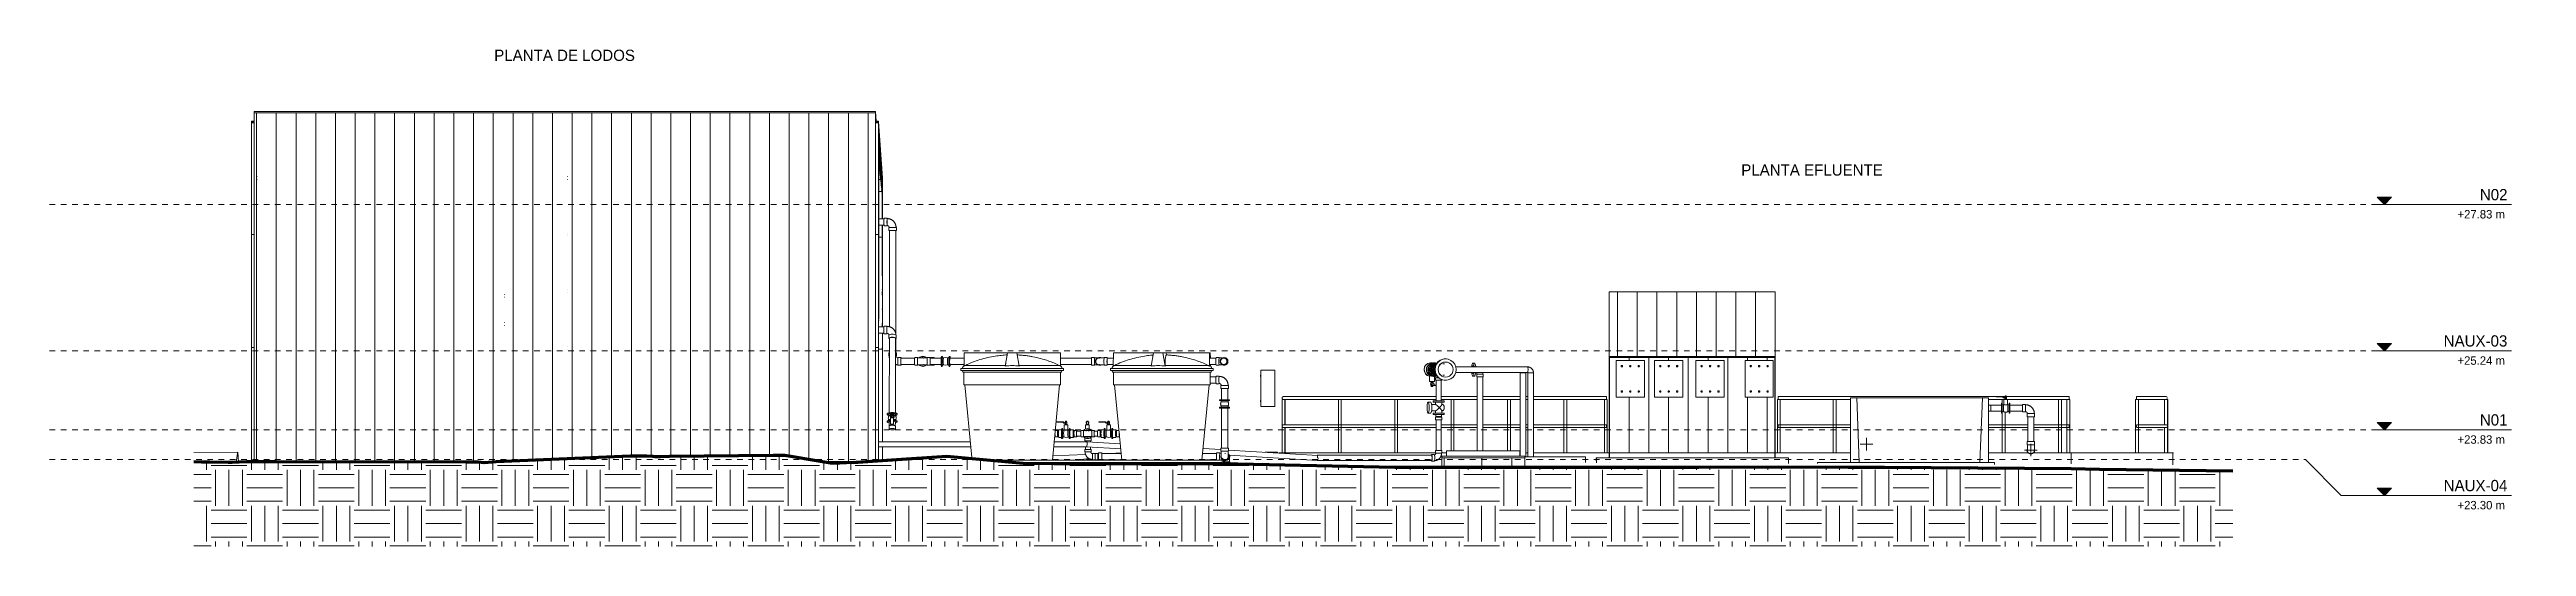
# Model space of a CAD drawing. Header units: metres. Extents: x 3 to 183, y -124 to 10.
# Drawn here: x 103.67 to 147.62, y -2.07 to 6.75 of the extents above; entities that cross this region are included whole.
import ezdxf

# ---------------------------------------------------------------- set-up
doc = ezdxf.new("R2010")
doc.units = ezdxf.units.M
doc.linetypes.add('Centre', pattern=[0.03175, 0.00635, -0.00475, 0.0159, -0.00475])
for name, color, linetype, lineweight in [('A-FLOR', 7, 'Continuous', 9), ('A-FLOR-HRAL', 7, 'Continuous', 9), ('A-FLOR-LEVL', 7, 'Continuous', 9), ('A-GENM', 7, 'Continuous', 9), ('A-ROOF', 7, 'Continuous', 9), ('A-ROOF-PATT', 7, 'Continuous', 9), ('A-WALL', 7, 'Continuous', 9), ('A-WALL-PATT', 7, 'Continuous', 9), ('C-BLDG-PADS', 7, 'Continuous', 9), ('C-TOPO', 7, 'Continuous', 9), ('E-ELEC-EQPM', 7, 'Continuous', 9), ('G-ANNO-TEXT', 7, 'Continuous', 9), ('I-WALL', 7, 'Continuous', 9), ('P-PIPE', 7, 'Continuous', 9), ('P-PIPE-CNTR', 7, 'Continuous', 9), ('P-SANR-FIXT', 7, 'Continuous', 9)]:
    doc.layers.add(name, color=color, linetype=linetype, lineweight=lineweight)
doc.styles.add('Century Gothic_2', font='GOTHIC.TTF', dxfattribs={"height": 0.2})
doc.styles.add('Century Gothic_3', font='GOTHIC.TTF', dxfattribs={"height": 0.15})
pattern_1 = [(0, (103.359, 0), (0.635, 0.635), [0.635, -0.635]), (0, (103.359, 0.2381), (0.635, 0.635), [0.635, -0.635]), (0, (103.359, 0.47625), (0.635, 0.635), [0.635, -0.635]), (90, (103.439, 0.5556), (-0.635, 0.635), [0.635, -0.635]), (90, (103.677, 0.5556), (-0.635, 0.635), [0.635, -0.635]), (90, (103.915, 0.5556), (-0.635, 0.635), [0.635, -0.635])]
pattern_2 = [(90, (91.294, 0), (-0.0037, 2e-19), [])]
pattern_3 = [(90, (80.219, 0), (-0.34998, 2e-17), [])]
pattern_4 = [(90, (131.3446, 0), (-0.35, 2e-17), [])]
pattern_5 = [(270, (134.2886, 0), (0.35, 2e-17), [])]

msp = doc.modelspace()

# ---------------------------------------------------------------- texts
at = {"layer": 'G-ANNO-TEXT', "char_height": 0.2, "attachment_point": 1, "style": 'Century Gothic_2'}
for s, insert, width in [('PLANTA DE LODOS', (111.5589, 6.7487), 3.038396), ('PLANTA EFLUENTE', (133.6844, 4.7124), 2.829957)]:
    msp.add_mtext(s, dxfattribs=dict(at, insert=insert, width=width))

# ---------------------------------------------------------------- blocks, each defined once
blk = doc.blocks.new('YADRAN_LASQUEMAS_ARQ_MO_000_SITIO_rvt-3-Elevación 02')
at = {"layer": 'C-TOPO', "true_color": 0xaaaaaa}
h = blk.add_hatch(dxfattribs=at)
h.set_pattern_fill('FP_59', color=253, style=0, pattern_type=2)
h.set_pattern_definition(pattern_1)
h.paths.add_polyline_path([(87.289, -2.073), (90.843, -2.073), (90.843, -0.58), (90.608, -0.595), (90.499, -0.594), (90.467, -0.596), (90.443, -0.595), (89.636, -0.456), (87.587, -0.474), (87.425, -0.481), (87.376, -0.478), (87.342, -0.479), (87.327, -0.478), (87.276, -0.476), (87.185, -0.471), (86.889, -0.466), (84.51, -0.567), (84.299, -0.586), (84.199, -0.578), (83.99, -0.576), (80.079, -0.57), (79.828, -0.583), (79.711, -0.581), (79.434, -0.574), (79.285, -0.574), (79.145, -0.571), (79.145, -2.073), (87.223, -2.073)])
h = blk.add_hatch(dxfattribs=at)
h.set_pattern_fill('FP_59', color=253, style=0, pattern_type=2)
h.set_pattern_definition(pattern_1)
h.paths.add_polyline_path([(90.843, -2.073), (115.325, -2.073), (115.325, -0.73), (112.959, -0.699), (112.458, -0.686), (109.092, -0.663), (109.088, -0.663), (107.976, -0.662), (106.846, -0.662), (103.736, -0.663), (100.455, -0.663), (97.377, -0.598), (94.404, -0.599), (93.861, -0.596), (92.51, -0.47), (90.843, -0.58), (90.843, -0.806)])
at = {"layer": 'C-BLDG-PADS', "color": 253, "true_color": 0xaaaaaa}
blk.add_line((95.719, -0.59), (97.391, -0.59), dxfattribs=at)
at = {"layer": 'C-TOPO', "color": 253, "true_color": 0xaaaaaa}
for p, q in [((79.928, -0.4), (79.145, -0.406)), ((79.9, -0.579), (79.925, -0.413)), ((79.925, -0.413), (79.9, -0.579)), ((79.928, -0.4), (79.925, -0.413)), ((79.928, -0.4), (79.925, -0.413)), ((79.939, -0.577), (79.928, -0.4)), ((79.939, -0.577), (79.928, -0.4)), ((94.969, -0.437), (94.387, -0.462)), ((95.508, -0.413), (95.324, -0.421)), ((95.513, -0.413), (95.508, -0.413)), ((95.511, -0.413), (95.508, -0.413)), ((95.601, -0.413), (95.508, -0.413)), ((79.285, -0.574), (79.145, -0.571)), ((79.285, -0.574), (79.355, -0.574)), ((79.434, -0.574), (79.355, -0.574)), ((79.755, -0.582), (79.434, -0.574)), ((79.755, -0.582), (79.779, -0.582)), ((79.828, -0.583), (79.779, -0.582)), ((80.079, -0.57), (79.828, -0.583)), ((80.079, -0.57), (80.216, -0.57)), ((80.139, -0.552), (80.17, -0.545)), ((80.17, -0.545), (80.139, -0.552)), ((80.216, -0.57), (80.613, -0.57)), ((83.99, -0.576), (80.613, -0.57)), ((83.99, -0.576), (84.199, -0.578)), ((84.299, -0.586), (84.199, -0.578)), ((84.51, -0.567), (84.299, -0.586)), ((84.51, -0.567), (86.889, -0.466)), ((87.176, -0.456), (86.889, -0.466)), ((86.889, -0.466), (87.185, -0.471)), ((87.176, -0.456), (87.224, -0.457)), ((87.176, -0.456), (87.224, -0.457)), ((87.289, -0.477), (87.185, -0.471)), ((87.241, -0.458), (87.224, -0.457)), ((87.224, -0.457), (87.241, -0.458)), ((87.249, -0.458), (87.241, -0.458)), ((87.241, -0.458), (87.249, -0.458)), ((87.249, -0.458), (87.276, -0.457)), ((87.249, -0.458), (87.276, -0.457)), ((87.276, -0.457), (89.502, -0.44)), ((87.276, -0.457), (89.502, -0.44)), ((87.331, -0.478), (87.289, -0.477)), ((87.345, -0.479), (87.331, -0.478)), ((87.352, -0.479), (87.345, -0.479)), ((87.376, -0.478), (87.352, -0.479)), ((87.376, -0.478), (87.425, -0.481)), ((87.425, -0.481), (87.587, -0.474)), ((89.428, -0.458), (87.587, -0.474)), ((89.428, -0.458), (89.629, -0.456)), ((89.502, -0.44), (89.513, -0.44)), ((89.502, -0.44), (89.513, -0.44)), ((89.513, -0.44), (89.636, -0.456)), ((89.636, -0.456), (89.629, -0.456)), ((90.265, -0.564), (89.636, -0.456)), ((90.265, -0.564), (90.443, -0.595)), ((90.406, -0.589), (90.454, -0.586)), ((90.425, -0.593), (90.443, -0.595)), ((90.432, -0.593), (90.466, -0.596)), ((90.467, -0.596), (90.433, -0.593)), ((90.466, -0.596), (90.443, -0.595)), ((92.506, -0.453), (90.454, -0.586)), ((90.454, -0.586), (92.506, -0.453)), ((91.156, -0.541), (90.454, -0.586)), ((90.454, -0.586), (91.156, -0.541)), ((90.467, -0.596), (90.466, -0.596)), ((90.467, -0.596), (90.469, -0.596)), ((90.469, -0.596), (90.499, -0.594)), ((90.499, -0.594), (90.608, -0.595)), ((90.843, -0.58), (90.608, -0.595)), ((91.156, -0.541), (90.843, -0.58)), ((90.843, -0.58), (91.156, -0.541)), ((91.276, -0.551), (90.843, -0.58)), ((92.51, -0.47), (91.276, -0.551)), ((92.506, -0.453), (93.44, -0.54)), ((92.506, -0.453), (93.44, -0.54)), ((92.51, -0.47), (93.861, -0.596)), ((93.861, -0.596), (94.404, -0.599)), ((97.391, -0.598), (94.404, -0.599)), ((95.027, -0.509), (94.806, -0.54)), ((95.027, -0.509), (94.806, -0.54)), ((95.719, -0.59), (97.391, -0.59)), ((95.719, -0.59), (97.391, -0.59)), ((100.455, -0.663), (97.391, -0.598)), ((100.455, -0.663), (100.711, -0.663)), ((100.53, -0.663), (100.455, -0.663)), ((100.711, -0.663), (102.241, -0.663)), ((102.241, -0.663), (105.532, -0.663)), ((104.915, -0.663), (105.532, -0.663)), ((105.84, -0.662), (105.532, -0.663)), ((105.851, -0.662), (105.84, -0.662)), ((105.851, -0.662), (107.257, -0.661)), ((107.257, -0.661), (108.498, -0.663)), ((108.498, -0.663), (109.088, -0.663)), ((109.094, -0.663), (108.498, -0.663)), ((109.088, -0.663), (109.133, -0.664)), ((109.094, -0.663), (109.088, -0.663)), ((109.145, -0.665), (109.133, -0.664)), ((112.459, -0.686), (109.145, -0.665)), ((112.459, -0.686), (112.959, -0.699)), ((112.959, -0.699), (115.325, -0.73))]:
    blk.add_line(p, q, dxfattribs=at)
at = {"layer": 'C-TOPO', "color": 253, "lineweight": 70, "true_color": 0xaaaaaa}
for p, q in [((79.285, -0.574), (79.145, -0.571)), ((79.355, -0.574), (79.285, -0.574)), ((79.434, -0.574), (79.355, -0.574)), ((79.755, -0.582), (79.434, -0.574)), ((79.779, -0.582), (79.755, -0.582)), ((79.828, -0.583), (79.779, -0.582)), ((80.079, -0.57), (79.828, -0.583)), ((80.216, -0.57), (80.079, -0.57)), ((80.613, -0.57), (80.216, -0.57)), ((83.99, -0.576), (80.613, -0.57)), ((84.199, -0.578), (83.99, -0.576)), ((84.299, -0.586), (84.199, -0.578)), ((84.51, -0.567), (84.299, -0.586)), ((86.889, -0.466), (84.51, -0.567)), ((87.185, -0.471), (86.889, -0.466)), ((87.289, -0.477), (87.185, -0.471)), ((87.331, -0.478), (87.289, -0.477)), ((87.345, -0.479), (87.331, -0.478)), ((87.352, -0.479), (87.345, -0.479)), ((87.376, -0.478), (87.352, -0.479)), ((87.425, -0.481), (87.376, -0.478)), ((87.587, -0.474), (87.425, -0.481)), ((89.428, -0.458), (87.587, -0.474)), ((89.629, -0.456), (89.428, -0.458)), ((89.636, -0.456), (89.629, -0.456)), ((90.265, -0.564), (89.636, -0.456)), ((90.443, -0.595), (90.265, -0.564)), ((90.466, -0.596), (90.443, -0.595)), ((90.467, -0.596), (90.466, -0.596)), ((90.469, -0.596), (90.467, -0.596)), ((90.499, -0.594), (90.469, -0.596)), ((90.608, -0.595), (90.499, -0.594)), ((90.843, -0.58), (90.608, -0.595)), ((90.843, -0.58), (91.276, -0.551)), ((91.276, -0.551), (92.51, -0.47)), ((92.51, -0.47), (93.861, -0.596)), ((93.861, -0.596), (94.404, -0.599)), ((94.404, -0.599), (97.391, -0.598)), ((97.391, -0.598), (100.455, -0.663)), ((100.455, -0.663), (100.711, -0.663)), ((100.711, -0.663), (102.241, -0.663)), ((102.241, -0.663), (105.532, -0.663)), ((105.532, -0.663), (105.84, -0.662)), ((105.84, -0.662), (105.851, -0.662)), ((105.851, -0.662), (107.257, -0.661)), ((107.257, -0.661), (108.498, -0.663)), ((108.498, -0.663), (109.088, -0.663)), ((109.088, -0.663), (109.133, -0.664)), ((109.133, -0.664), (109.145, -0.665)), ((109.145, -0.665), (112.459, -0.686)), ((112.459, -0.686), (112.959, -0.699)), ((112.959, -0.699), (115.325, -0.73))]:
    blk.add_line(p, q, dxfattribs=at)
blk = doc.blocks.new('FP_374-Elevación 02')
at = {"layer": 'A-GENM', "color": 8, "true_color": 0x808080}
blk.add_line((91.361, 0.463), (91.359, 0.463), dxfattribs=at)
blk = doc.blocks.new('FP_375-Elevación 02')
at = {"layer": 'A-GENM', "color": 8, "true_color": 0x808080}
blk.add_line((91.359, 0.413), (91.361, 0.413), dxfattribs=at)
blk = doc.blocks.new('FP_376-Elevación 02')
at = {"layer": 'A-GENM', "color": 8, "true_color": 0x808080}
blk.add_line((91.361, 1.454), (91.358, 1.454), dxfattribs=at)
at = {"layer": 'A-GENM', "color": 116, "true_color": 0x008040}
blk.add_line((91.365, 1.451), (91.366, 1.448), dxfattribs=at)
blk = doc.blocks.new('FP_377-Elevación 02')
at = {"layer": 'A-GENM', "color": 8, "true_color": 0x808080}
blk.add_line((91.358, 1.404), (91.361, 1.404), dxfattribs=at)
at = {"layer": 'A-GENM', "color": 116, "true_color": 0x008040}
blk.add_line((91.366, 1.411), (91.365, 1.408), dxfattribs=at)
blk = doc.blocks.new('FP_378-Elevación 02')
at = {"layer": 'A-GENM', "color": 8, "true_color": 0x808080}
blk.add_line((91.361, 2.446), (91.356, 2.446), dxfattribs=at)
at = {"layer": 'A-GENM', "color": 116, "true_color": 0x008040}
blk.add_line((91.364, 2.445), (91.366, 2.439), dxfattribs=at)
blk = doc.blocks.new('FP_379-Elevación 02')
at = {"layer": 'A-GENM', "color": 8, "true_color": 0x808080}
blk.add_line((91.356, 2.396), (91.361, 2.396), dxfattribs=at)
at = {"layer": 'A-GENM', "color": 116, "true_color": 0x008040}
blk.add_line((91.366, 2.402), (91.364, 2.397), dxfattribs=at)
blk = doc.blocks.new('FP_380-Elevación 02')
at = {"layer": 'A-GENM', "color": 8, "true_color": 0x808080}
blk.add_line((91.361, 3.445), (91.355, 3.445), dxfattribs=at)
at = {"layer": 'A-GENM', "color": 116, "true_color": 0x008040}
blk.add_line((91.364, 3.444), (91.366, 3.439), dxfattribs=at)
blk = doc.blocks.new('FP_381-Elevación 02')
at = {"layer": 'A-GENM', "color": 8, "true_color": 0x808080}
blk.add_line((91.355, 3.395), (91.361, 3.395), dxfattribs=at)
at = {"layer": 'A-GENM', "color": 116, "true_color": 0x008040}
blk.add_line((91.366, 3.402), (91.364, 3.396), dxfattribs=at)
blk = doc.blocks.new('FP_382-Elevación 02')
at = {"layer": 'A-GENM', "color": 8, "true_color": 0x808080}
for p, q in [((91.367, -0.214), (91.368, 0.44)), ((91.367, -0.526), (91.367, -0.304))]:
    blk.add_line(p, q, dxfattribs=at)
blk = doc.blocks.new('FP_383-Elevación 02')
at = {"layer": 'A-GENM', "color": 116, "true_color": 0x008040}
for p in [(91.367, 0.095), (91.368, 0.094)]:
    blk.add_line(p, (91.368, 0.094), dxfattribs=at)
blk = doc.blocks.new('FP_384-Elevación 02')
at = {"layer": 'A-GENM', "color": 8, "true_color": 0x808080}
blk.add_line((91.368, 0.44), (91.364, 1.429), dxfattribs=at)
blk = doc.blocks.new('FP_385-Elevación 02')
at = {"layer": 'A-GENM', "color": 116, "true_color": 0x008040}
for p, q in [((91.365, 1.32), (91.364, 1.318)), ((91.367, 0.991), (91.364, 0.989)), ((91.368, 0.663), (91.366, 0.661))]:
    blk.add_line(p, q, dxfattribs=at)
blk = doc.blocks.new('FP_386-Elevación 02')
at = {"layer": 'A-GENM', "color": 8, "true_color": 0x808080}
for p, q in [((91.366, 1.828), (91.368, 2.423)), ((91.364, 1.429), (91.365, 1.718))]:
    blk.add_line(p, q, dxfattribs=at)
blk = doc.blocks.new('FP_387-Elevación 02')
at = {"layer": 'A-GENM', "color": 116, "true_color": 0x008040}
for p, q in [((91.364, 2.309), (91.366, 2.309)), ((91.366, 2.309), (91.368, 2.307)), ((91.363, 1.981), (91.365, 1.981)), ((91.365, 1.981), (91.367, 1.979)), ((91.364, 1.652), (91.366, 1.65))]:
    blk.add_line(p, q, dxfattribs=at)
blk = doc.blocks.new('FP_388-Elevación 02')
at = {"layer": 'A-GENM', "color": 8, "true_color": 0x808080}
blk.add_line((91.368, 2.423), (91.362, 3.421), dxfattribs=at)
blk = doc.blocks.new('FP_389-Elevación 02')
at = {"layer": 'A-GENM', "color": 116, "true_color": 0x008040}
for p, q in [((91.363, 3.361), (91.362, 3.359)), ((91.365, 3.059), (91.363, 3.056)), ((91.364, 2.755), (91.363, 2.755)), ((91.367, 2.758), (91.364, 2.755)), ((91.366, 2.454), (91.364, 2.453)), ((91.369, 2.456), (91.366, 2.454))]:
    blk.add_line(p, q, dxfattribs=at)
blk = doc.blocks.new('FP_390-Elevación 02')
at = {"layer": 'A-GENM', "color": 8, "true_color": 0x808080}
for p, q in [((91.364, 3.743), (91.368, 4.436)), ((91.362, 3.421), (91.363, 3.633))]:
    blk.add_line(p, q, dxfattribs=at)
blk = doc.blocks.new('FP_391-Elevación 02')
at = {"layer": 'A-GENM', "color": 116, "true_color": 0x008040}
for p, q in [((91.361, 4.179), (91.365, 4.178)), ((91.365, 4.178), (91.367, 4.176)), ((91.361, 3.875), (91.363, 3.875)), ((91.362, 3.57), (91.363, 3.569)), ((91.363, 3.875), (91.365, 3.872))]:
    blk.add_line(p, q, dxfattribs=at)
blk = doc.blocks.new('FP_392-Elevación 02')
at = {"layer": 'A-GENM', "color": 116, "true_color": 0x008040}
for p, q in [((91.35, 4.498), (91.351, 4.498)), ((91.351, 4.498), (91.353, 4.498)), ((91.353, 4.498), (91.354, 4.497)), ((91.354, 4.497), (91.355, 4.497)), ((91.355, 4.497), (91.355, 4.497))]:
    blk.add_line(p, q, dxfattribs=at)
blk = doc.blocks.new('FP_393-Elevación 02')
at = {"layer": 'A-GENM', "color": 8, "true_color": 0x808080}
blk.add_line((91.354, 4.256), (91.355, 4.626), dxfattribs=at)
blk = doc.blocks.new('FP_394-Elevación 02')
at = {"layer": 'A-GENM', "color": 116, "true_color": 0x008040}
for p, q in [((91.34, 4.648), (91.342, 4.648)), ((91.342, 4.648), (91.343, 4.648)), ((91.343, 4.648), (91.344, 4.648)), ((91.344, 4.648), (91.344, 4.648)), ((91.344, 4.648), (91.345, 4.647))]:
    blk.add_line(p, q, dxfattribs=at)
blk = doc.blocks.new('FP_395-Elevación 02')
at = {"layer": 'A-GENM', "color": 8, "true_color": 0x808080}
blk.add_line((91.343, 4.362), (91.344, 4.771), dxfattribs=at)
blk = doc.blocks.new('FP_396-Elevación 02')
at = {"layer": 'A-GENM', "color": 116, "true_color": 0x008040}
for p, q in [((91.328, 4.802), (91.329, 4.802)), ((91.329, 4.802), (91.33, 4.802)), ((91.33, 4.802), (91.331, 4.802)), ((91.331, 4.802), (91.332, 4.802)), ((91.332, 4.802), (91.333, 4.802)), ((91.333, 4.802), (91.333, 4.802)), ((91.333, 4.802), (91.334, 4.802)), ((91.334, 4.802), (91.334, 4.802)), ((91.334, 4.802), (91.334, 4.802))]:
    blk.add_line(p, q, dxfattribs=at)
blk = doc.blocks.new('FP_397-Elevación 02')
at = {"layer": 'A-GENM', "color": 8, "true_color": 0x808080}
blk.add_line((91.333, 4.466), (91.334, 4.913), dxfattribs=at)
blk = doc.blocks.new('FP_398-Elevación 02')
at = {"layer": 'A-GENM', "color": 116, "true_color": 0x008040}
for p, q in [((91.322, 4.982), (91.322, 4.982)), ((91.322, 4.982), (91.323, 4.982)), ((91.323, 4.982), (91.323, 4.982)), ((91.323, 4.982), (91.323, 4.982)), ((91.323, 4.982), (91.324, 4.982)), ((91.324, 4.982), (91.324, 4.982)), ((91.324, 4.982), (91.324, 4.982)), ((91.318, 4.631), (91.319, 4.631)), ((91.319, 4.631), (91.32, 4.631)), ((91.32, 4.631), (91.32, 4.631)), ((91.32, 4.631), (91.321, 4.631)), ((91.321, 4.631), (91.322, 4.631)), ((91.322, 4.631), (91.322, 4.631)), ((91.322, 4.631), (91.322, 4.631)), ((91.322, 4.631), (91.323, 4.631)), ((91.323, 4.631), (91.323, 4.631)), ((91.323, 4.631), (91.323, 4.631)), ((91.323, 4.631), (91.323, 4.631))]:
    blk.add_line(p, q, dxfattribs=at)
blk = doc.blocks.new('FP_399-Elevación 02')
at = {"layer": 'A-GENM', "color": 8, "true_color": 0x808080}
blk.add_line((91.322, 4.571), (91.323, 5.057), dxfattribs=at)
blk = doc.blocks.new('FP_400-Elevación 02')
at = {"layer": 'A-GENM', "color": 116, "true_color": 0x008040}
for p, q in [((91.308, 4.952), (91.308, 4.952)), ((91.308, 4.952), (91.309, 4.952)), ((91.309, 4.952), (91.309, 4.952)), ((91.309, 4.952), (91.31, 4.952)), ((91.31, 4.952), (91.31, 4.952)), ((91.31, 4.952), (91.31, 4.952)), ((91.31, 4.952), (91.311, 4.952)), ((91.311, 4.952), (91.311, 4.953)), ((91.311, 4.953), (91.311, 4.953)), ((91.311, 4.953), (91.312, 4.953)), ((91.311, 4.952), (91.311, 4.952)), ((91.312, 4.953), (91.312, 4.953)), ((91.312, 4.953), (91.312, 4.953)), ((91.312, 4.953), (91.312, 4.953)), ((91.312, 4.953), (91.313, 4.953)), ((91.313, 4.953), (91.313, 4.953)), ((91.313, 4.953), (91.313, 4.953)), ((91.313, 4.953), (91.313, 4.953)), ((91.313, 4.953), (91.313, 4.953)), ((91.313, 4.953), (91.313, 4.953)), ((91.313, 4.953), (91.313, 4.953)), ((91.313, 4.953), (91.313, 4.953))]:
    blk.add_line(p, q, dxfattribs=at)
blk = doc.blocks.new('FP_401-Elevación 02')
at = {"layer": 'A-GENM', "color": 8, "true_color": 0x808080}
blk.add_line((91.312, 4.673), (91.313, 5.199), dxfattribs=at)
blk = doc.blocks.new('FP_402-Elevación 02')
at = {"layer": 'A-GENM', "color": 116, "true_color": 0x008040}
for p, q in [((91.304, 5.271), (91.302, 5.267)), ((91.305, 5.06), (91.302, 5.059)), ((91.308, 4.854), (91.302, 4.852)), ((91.307, 5.065), (91.305, 5.06)), ((91.309, 4.856), (91.308, 4.854)), ((91.31, 4.858), (91.309, 4.857)), ((91.305, 4.646), (91.305, 4.646))]:
    blk.add_line(p, q, dxfattribs=at)
blk = doc.blocks.new('FP_403-Elevación 02')
at = {"layer": 'A-GENM', "color": 8, "true_color": 0x808080}
blk.add_line((91.312, 4.696), (91.302, 5.361), dxfattribs=at)
blk = doc.blocks.new('FP_404-Elevación 02')
at = {"layer": 'A-GENM', "color": 8, "true_color": 0x808080}
blk.add_line((91.312, 4.654), (91.323, 5.039), dxfattribs=at)
blk = doc.blocks.new('FP_405-Elevación 02')
at = {"layer": 'A-GENM', "color": 116, "true_color": 0x008040}
for p, q in [((91.312, 4.936), (91.318, 4.934)), ((91.318, 4.934), (91.32, 4.929)), ((91.322, 5.051), (91.323, 5.049)), ((91.312, 4.814), (91.314, 4.814)), ((91.314, 4.814), (91.316, 4.809))]:
    blk.add_line(p, q, dxfattribs=at)
blk = doc.blocks.new('FP_406-Elevación 02')
at = {"layer": 'A-GENM', "color": 116, "true_color": 0x008040}
for p, q in [((91.325, 5.005), (91.323, 5.002)), ((91.326, 4.813), (91.323, 4.812)), ((91.329, 4.625), (91.323, 4.623)), ((91.328, 4.817), (91.326, 4.813)), ((91.331, 4.629), (91.329, 4.625))]:
    blk.add_line(p, q, dxfattribs=at)
blk = doc.blocks.new('FP_407-Elevación 02')
at = {"layer": 'A-GENM', "color": 8, "true_color": 0x808080}
blk.add_line((91.333, 4.489), (91.323, 5.081), dxfattribs=at)
blk = doc.blocks.new('FP_408-Elevación 02')
at = {"layer": 'A-GENM', "color": 8, "true_color": 0x808080}
blk.add_line((91.333, 4.448), (91.344, 4.753), dxfattribs=at)
blk = doc.blocks.new('FP_409-Elevación 02')
at = {"layer": 'A-GENM', "color": 116, "true_color": 0x008040}
for p, q in [((91.333, 4.634), (91.337, 4.633)), ((91.333, 4.535), (91.334, 4.532)), ((91.335, 4.732), (91.34, 4.73)), ((91.335, 4.531), (91.335, 4.53)), ((91.337, 4.633), (91.339, 4.627)), ((91.34, 4.73), (91.343, 4.725))]:
    blk.add_line(p, q, dxfattribs=at)
blk = doc.blocks.new('FP_410-Elevación 02')
at = {"layer": 'A-GENM', "color": 116, "true_color": 0x008040}
for p, q in [((91.345, 4.63), (91.344, 4.629)), ((91.348, 4.462), (91.344, 4.461)), ((91.347, 4.634), (91.345, 4.63)), ((91.351, 4.467), (91.348, 4.462)), ((91.354, 4.3), (91.352, 4.296))]:
    blk.add_line(p, q, dxfattribs=at)
blk = doc.blocks.new('FP_411-Elevación 02')
at = {"layer": 'A-GENM', "color": 8, "true_color": 0x808080}
blk.add_line((91.354, 4.28), (91.344, 4.793), dxfattribs=at)
blk = doc.blocks.new('FP_412-Elevación 02')
at = {"layer": 'A-GENM', "color": 8, "true_color": 0x808080}
blk.add_line((91.354, 4.238), (91.36, 4.533), dxfattribs=at)
blk = doc.blocks.new('FP_413-Elevación 02')
at = {"layer": 'A-GENM', "color": 116, "true_color": 0x008040}
for p, q in [((91.354, 4.464), (91.357, 4.463)), ((91.357, 4.463), (91.359, 4.458)), ((91.354, 4.308), (91.356, 4.306))]:
    blk.add_line(p, q, dxfattribs=at)
blk = doc.blocks.new('FP_414-Elevación 02')
at = {"layer": 'A-GENM', "color": 8, "true_color": 0x808080}
for p, q in [((91.368, 3.743), (91.368, 4.446)), ((91.368, 1.828), (91.368, 3.633)), ((91.368, -0.214), (91.368, 1.718)), ((91.368, -0.526), (91.368, -0.304))]:
    blk.add_line(p, q, dxfattribs=at)
blk = doc.blocks.new('FP_415-Elevación 02')
at = {"layer": 'A-GENM', "color": 116, "true_color": 0x008040}
for p, q in [((91.361, 4.233), (91.359, 4.233)), ((91.362, 4.233), (91.361, 4.233)), ((91.361, 4.233), (91.361, 4.233)), ((91.356, 3.884), (91.354, 3.884)), ((91.357, 3.536), (91.355, 3.536)), ((91.358, 3.884), (91.356, 3.884)), ((91.359, 3.536), (91.357, 3.536)), ((91.36, 3.884), (91.358, 3.884)), ((91.36, 3.536), (91.359, 3.536)), ((91.361, 3.884), (91.36, 3.884)), ((91.361, 3.536), (91.36, 3.536)), ((91.362, 3.884), (91.361, 3.884)), ((91.362, 3.536), (91.361, 3.536)), ((91.362, 3.884), (91.362, 3.884)), ((91.362, 3.536), (91.362, 3.536)), ((91.357, 3.187), (91.355, 3.187)), ((91.359, 3.187), (91.357, 3.187)), ((91.361, 3.187), (91.359, 3.187)), ((91.362, 3.188), (91.361, 3.187)), ((91.363, 3.188), (91.362, 3.188)), ((91.363, 3.188), (91.363, 3.188)), ((91.358, 2.839), (91.356, 2.839)), ((91.359, 2.839), (91.358, 2.839)), ((91.361, 2.839), (91.359, 2.839)), ((91.362, 2.839), (91.361, 2.839)), ((91.363, 2.839), (91.362, 2.839)), ((91.363, 2.839), (91.363, 2.839)), ((91.358, 2.491), (91.356, 2.491)), ((91.36, 2.491), (91.358, 2.491)), ((91.361, 2.491), (91.36, 2.491)), ((91.363, 2.491), (91.361, 2.491)), ((91.364, 2.491), (91.363, 2.491)), ((91.363, 2.491), (91.363, 2.491)), ((91.358, 2.142), (91.356, 2.142)), ((91.36, 2.142), (91.358, 2.142)), ((91.362, 2.142), (91.36, 2.142)), ((91.363, 2.142), (91.362, 2.142)), ((91.364, 2.142), (91.363, 2.142)), ((91.364, 2.143), (91.364, 2.142)), ((91.359, 1.446), (91.357, 1.446)), ((91.361, 1.445), (91.359, 1.446)), ((91.363, 1.446), (91.361, 1.445)), ((91.364, 1.446), (91.363, 1.446)), ((91.365, 1.446), (91.364, 1.446)), ((91.365, 1.446), (91.365, 1.446)), ((91.36, 1.097), (91.358, 1.097)), ((91.361, 1.097), (91.36, 1.097)), ((91.363, 1.097), (91.361, 1.097)), ((91.364, 1.097), (91.363, 1.097)), ((91.365, 1.097), (91.364, 1.097)), ((91.365, 1.097), (91.365, 1.097)), ((91.36, 0.749), (91.358, 0.749)), ((91.362, 0.749), (91.36, 0.749)), ((91.363, 0.749), (91.362, 0.749)), ((91.365, 0.749), (91.363, 0.749)), ((91.366, 0.749), (91.365, 0.749)), ((91.365, 0.749), (91.365, 0.749)), ((91.36, 0.4), (91.359, 0.4)), ((91.361, 0.052), (91.359, 0.052)), ((91.362, 0.4), (91.36, 0.4)), ((91.363, 0.052), (91.361, 0.052)), ((91.364, 0.4), (91.362, 0.4)), ((91.364, 0.052), (91.363, 0.052)), ((91.365, 0.4), (91.364, 0.4)), ((91.366, 0.052), (91.364, 0.052)), ((91.366, 0.401), (91.365, 0.4)), ((91.366, 0.401), (91.366, 0.401)), ((91.367, 0.052), (91.366, 0.052)), ((91.366, 0.052), (91.366, 0.052))]:
    blk.add_line(p, q, dxfattribs=at)
blk = doc.blocks.new('FP_416-Elevación 02')
at = {"layer": 'A-GENM', "color": 8, "true_color": 0x808080}
for p, q in [((91.361, 3.743), (91.36, 4.552)), ((91.364, 1.828), (91.362, 3.633)), ((91.366, -0.214), (91.364, 1.718)), ((91.366, -0.526), (91.366, -0.304))]:
    blk.add_line(p, q, dxfattribs=at)
blk = doc.blocks.new('FP_417-Elevación 02')
at = {"layer": 'A-GENM', "color": 116, "true_color": 0x008040}
for p, q in [((91.296, 5.422), (91.295, 5.419)), ((91.298, 5.367), (91.295, 5.366)), ((91.3, 5.372), (91.298, 5.367)), ((91.304, 5.322), (91.302, 5.319)), ((91.305, 5.267), (91.304, 5.266)), ((91.309, 5.216), (91.304, 5.215)), ((91.307, 5.272), (91.305, 5.267)), ((91.311, 5.222), (91.309, 5.216)), ((91.315, 5.172), (91.313, 5.167)), ((91.316, 5.116), (91.313, 5.115)), ((91.32, 5.066), (91.314, 5.064)), ((91.318, 5.121), (91.316, 5.116)), ((91.322, 5.071), (91.32, 5.066)), ((91.326, 5.021), (91.324, 5.018)), ((91.327, 4.966), (91.325, 4.965)), ((91.331, 4.916), (91.326, 4.914)), ((91.329, 4.971), (91.327, 4.966)), ((91.333, 4.921), (91.331, 4.916)), ((91.337, 4.871), (91.334, 4.866)), ((91.338, 4.816), (91.334, 4.814)), ((91.34, 4.821), (91.338, 4.816)), ((91.341, 4.765), (91.339, 4.764)), ((91.344, 4.771), (91.342, 4.765)), ((91.348, 4.721), (91.345, 4.716)), ((91.349, 4.665), (91.346, 4.664)), ((91.353, 4.615), (91.347, 4.613)), ((91.351, 4.67), (91.349, 4.665)), ((91.355, 4.62), (91.353, 4.615)), ((91.356, 4.565), (91.355, 4.564)), ((91.359, 4.57), (91.356, 4.565)), ((91.362, 4.52), (91.36, 4.516)), ((91.364, 4.465), (91.361, 4.464)), ((91.366, 4.47), (91.364, 4.465))]:
    blk.add_line(p, q, dxfattribs=at)
blk = doc.blocks.new('FP_418-Elevación 02')
at = {"layer": 'A-GENM', "color": 8, "true_color": 0x808080}
blk.add_line((91.368, 4.465), (91.294, 5.471), dxfattribs=at)
blk = doc.blocks.new('FP_419-Elevación 02')
at = {"layer": 'A-GENM', "color": 116, "true_color": 0x008040}
for p, q in [((91.304, 4.743), (91.302, 4.738)), ((91.306, 4.701), (91.302, 4.7)), ((91.31, 4.665), (91.304, 4.663)), ((91.308, 4.707), (91.306, 4.701)), ((91.313, 4.628), (91.308, 4.626)), ((91.312, 4.67), (91.31, 4.665)), ((91.317, 4.592), (91.312, 4.59)), ((91.315, 4.634), (91.313, 4.628)), ((91.321, 4.555), (91.315, 4.553)), ((91.319, 4.597), (91.317, 4.592)), ((91.324, 4.519), (91.319, 4.516)), ((91.323, 4.56), (91.321, 4.555)), ((91.328, 4.482), (91.323, 4.48)), ((91.326, 4.524), (91.324, 4.519)), ((91.332, 4.445), (91.326, 4.443)), ((91.33, 4.487), (91.328, 4.482)), ((91.335, 4.409), (91.33, 4.407)), ((91.334, 4.451), (91.332, 4.445)), ((91.338, 4.414), (91.335, 4.409)), ((91.339, 4.372), (91.334, 4.37)), ((91.343, 4.336), (91.337, 4.333)), ((91.341, 4.378), (91.339, 4.372)), ((91.346, 4.299), (91.341, 4.297)), ((91.345, 4.341), (91.343, 4.336)), ((91.35, 4.262), (91.345, 4.26)), ((91.349, 4.304), (91.346, 4.299)), ((91.354, 4.226), (91.348, 4.224)), ((91.352, 4.268), (91.35, 4.262)), ((91.357, 4.189), (91.352, 4.187)), ((91.356, 4.231), (91.354, 4.226)), ((91.36, 4.195), (91.357, 4.189))]:
    blk.add_line(p, q, dxfattribs=at)
blk = doc.blocks.new('FP_420-Elevación 02')
at = {"layer": 'A-GENM', "color": 8, "true_color": 0x808080}
blk.add_line((91.361, 4.211), (91.301, 4.8), dxfattribs=at)
blk = doc.blocks.new('FP_421-Elevación 02')
at = {"layer": 'A-GENM', "color": 8, "true_color": 0x808080}
blk.add_line((91.29, 0.479), (91.288, 0.479), dxfattribs=at)
blk = doc.blocks.new('FP_422-Elevación 02')
at = {"layer": 'A-GENM', "color": 8, "true_color": 0x808080}
blk.add_line((91.288, 0.429), (91.29, 0.429), dxfattribs=at)
blk = doc.blocks.new('FP_423-Elevación 02')
at = {"layer": 'A-GENM', "color": 8, "true_color": 0x808080}
blk.add_line((91.291, 1.483), (91.288, 1.483), dxfattribs=at)
blk = doc.blocks.new('FP_424-Elevación 02')
at = {"layer": 'A-GENM', "color": 8, "true_color": 0x808080}
blk.add_line((91.288, 1.433), (91.291, 1.433), dxfattribs=at)
blk = doc.blocks.new('FP_425-Elevación 02')
at = {"layer": 'A-GENM', "color": 8, "true_color": 0x808080}
blk.add_line((91.292, 2.487), (91.288, 2.487), dxfattribs=at)
at = {"layer": 'A-GENM', "color": 116, "true_color": 0x008040}
blk.add_line((91.297, 2.486), (91.299, 2.481), dxfattribs=at)
blk = doc.blocks.new('FP_426-Elevación 02')
at = {"layer": 'A-GENM', "color": 8, "true_color": 0x808080}
blk.add_line((91.288, 2.437), (91.292, 2.437), dxfattribs=at)
at = {"layer": 'A-GENM', "color": 116, "true_color": 0x008040}
blk.add_line((91.299, 2.444), (91.297, 2.438), dxfattribs=at)
blk = doc.blocks.new('FP_427-Elevación 02')
at = {"layer": 'A-GENM', "color": 8, "true_color": 0x808080}
blk.add_line((91.294, 3.492), (91.288, 3.492), dxfattribs=at)
at = {"layer": 'A-GENM', "color": 116, "true_color": 0x008040}
blk.add_line((91.297, 3.491), (91.299, 3.485), dxfattribs=at)
blk = doc.blocks.new('FP_428-Elevación 02')
at = {"layer": 'A-GENM', "color": 8, "true_color": 0x808080}
blk.add_line((91.288, 3.442), (91.294, 3.442), dxfattribs=at)
at = {"layer": 'A-GENM', "color": 116, "true_color": 0x008040}
blk.add_line((91.299, 3.448), (91.297, 3.443), dxfattribs=at)
blk = doc.blocks.new('FP_429-Elevación 02')
at = {"layer": 'A-GENM', "color": 8, "true_color": 0x808080}
blk.add_line((91.295, 4.496), (91.288, 4.496), dxfattribs=at)
at = {"layer": 'A-GENM', "color": 116, "true_color": 0x008040}
blk.add_line((91.297, 4.495), (91.299, 4.489), dxfattribs=at)
blk = doc.blocks.new('FP_430-Elevación 02')
at = {"layer": 'A-GENM', "color": 8, "true_color": 0x808080}
blk.add_line((91.288, 4.446), (91.295, 4.446), dxfattribs=at)
at = {"layer": 'A-GENM', "color": 116, "true_color": 0x008040}
blk.add_line((91.299, 4.452), (91.297, 4.447), dxfattribs=at)
blk = doc.blocks.new('FP_431-Elevación 02')
at = {"layer": 'A-GENM', "color": 116, "true_color": 0x008040}
for p, q in [((91.295, 5.436), (91.294, 5.434)), ((91.296, 5.142), (91.294, 5.141)), ((91.297, 5.144), (91.296, 5.142)), ((91.298, 4.849), (91.296, 4.848)), ((91.299, 4.851), (91.298, 4.849)), ((91.298, 4.555), (91.294, 4.555)), ((91.3, 4.557), (91.298, 4.555)), ((91.301, 4.559), (91.3, 4.557))]:
    blk.add_line(p, q, dxfattribs=at)
blk = doc.blocks.new('FP_432-Elevación 02')
at = {"layer": 'A-GENM', "color": 8, "true_color": 0x808080}
blk.add_line((91.301, 4.465), (91.294, 5.462), dxfattribs=at)
blk = doc.blocks.new('FP_433-Elevación 02')
at = {"layer": 'A-GENM', "color": 116, "true_color": 0x008040}
blk.add_line((91.288, 5.454), (91.285, 5.455), dxfattribs=at)
blk = doc.blocks.new('FP_434-Elevación 02')
at = {"layer": 'A-GENM', "color": 116, "true_color": 0x008040}
for p, q in [((91.294, 4.273), (91.296, 4.273)), ((91.294, 3.979), (91.296, 3.978)), ((91.296, 4.273), (91.298, 4.272)), ((91.296, 3.978), (91.298, 3.977)), ((91.298, 4.272), (91.3, 4.271)), ((91.298, 3.977), (91.299, 3.976)), ((91.3, 4.271), (91.301, 4.269)), ((91.294, 3.685), (91.296, 3.684)), ((91.296, 3.684), (91.297, 3.682))]:
    blk.add_line(p, q, dxfattribs=at)
blk = doc.blocks.new('FP_435-Elevación 02')
at = {"layer": 'A-GENM', "color": 8, "true_color": 0x808080}
blk.add_line((91.294, 3.465), (91.301, 4.465), dxfattribs=at)
blk = doc.blocks.new('FP_436-Elevación 02')
at = {"layer": 'A-GENM', "color": 116, "true_color": 0x008040}
for p, q in [((91.295, 3.432), (91.295, 3.432)), ((91.295, 3.432), (91.295, 3.431)), ((91.296, 3.108), (91.295, 3.108)), ((91.297, 3.109), (91.296, 3.108)), ((91.297, 3.11), (91.297, 3.109)), ((91.297, 2.785), (91.295, 2.785)), ((91.298, 2.786), (91.297, 2.786)), ((91.297, 2.786), (91.297, 2.785)), ((91.298, 2.787), (91.298, 2.786)), ((91.3, 2.464), (91.299, 2.463)), ((91.3, 2.464), (91.3, 2.464))]:
    blk.add_line(p, q, dxfattribs=at)
blk = doc.blocks.new('FP_437-Elevación 02')
at = {"layer": 'A-GENM', "color": 8, "true_color": 0x808080}
blk.add_line((91.299, 2.462), (91.294, 3.465), dxfattribs=at)
blk = doc.blocks.new('FP_438-Elevación 02')
at = {"layer": 'A-GENM', "color": 116, "true_color": 0x008040}
for p, q in [((91.294, 2.192), (91.295, 2.192)), ((91.294, 1.865), (91.295, 1.865)), ((91.295, 2.192), (91.296, 2.192)), ((91.295, 1.865), (91.295, 1.865)), ((91.295, 1.865), (91.296, 1.865)), ((91.296, 2.192), (91.296, 2.192)), ((91.296, 2.192), (91.297, 2.191)), ((91.296, 1.865), (91.296, 1.865)), ((91.296, 1.865), (91.296, 1.864)), ((91.296, 1.864), (91.297, 1.864)), ((91.297, 2.191), (91.297, 2.191)), ((91.297, 2.191), (91.298, 2.191)), ((91.297, 1.864), (91.297, 1.864)), ((91.297, 1.864), (91.297, 1.864)), ((91.297, 1.864), (91.297, 1.864)), ((91.298, 2.191), (91.298, 2.191)), ((91.298, 2.191), (91.298, 2.191)), ((91.298, 2.191), (91.298, 2.191)), ((91.298, 2.191), (91.298, 2.19)), ((91.298, 2.19), (91.299, 2.19)), ((91.294, 1.538), (91.295, 1.538)), ((91.295, 1.538), (91.295, 1.538)), ((91.295, 1.538), (91.295, 1.538)), ((91.295, 1.538), (91.295, 1.538)), ((91.295, 1.538), (91.296, 1.537)), ((91.296, 1.537), (91.296, 1.537))]:
    blk.add_line(p, q, dxfattribs=at)
blk = doc.blocks.new('FP_439-Elevación 02')
at = {"layer": 'A-GENM', "color": 8, "true_color": 0x808080}
blk.add_line((91.294, 1.456), (91.299, 2.462), dxfattribs=at)
blk = doc.blocks.new('FP_440-Elevación 02')
at = {"layer": 'A-GENM', "color": 116, "true_color": 0x008040}
for p, q in [((91.295, 1.286), (91.294, 1.286)), ((91.295, 1.285), (91.295, 1.286)), ((91.295, 1.286), (91.295, 1.286)), ((91.295, 1.286), (91.295, 1.286)), ((91.295, 1.286), (91.295, 1.286)), ((91.295, 1.286), (91.295, 1.286)), ((91.296, 1.285), (91.295, 1.285)), ((91.295, 1.285), (91.295, 1.285)), ((91.295, 1.285), (91.295, 1.285)), ((91.295, 1.285), (91.295, 1.285)), ((91.295, 1.285), (91.295, 1.285)), ((91.295, 1.285), (91.295, 1.285)), ((91.295, 1.285), (91.295, 1.285)), ((91.296, 1.285), (91.296, 1.285)), ((91.296, 1.285), (91.296, 1.285)), ((91.296, 1.285), (91.296, 1.285)), ((91.296, 1.285), (91.296, 1.285)), ((91.296, 1.285), (91.296, 1.285)), ((91.295, 0.877), (91.294, 0.877)), ((91.296, 0.877), (91.295, 0.877)), ((91.295, 0.877), (91.295, 0.877)), ((91.295, 0.877), (91.295, 0.877)), ((91.295, 0.877), (91.295, 0.877)), ((91.295, 0.877), (91.295, 0.877)), ((91.295, 0.877), (91.295, 0.877)), ((91.295, 0.877), (91.295, 0.877)), ((91.296, 0.876), (91.296, 0.877)), ((91.296, 0.877), (91.296, 0.877)), ((91.297, 0.876), (91.296, 0.876)), ((91.296, 0.876), (91.296, 0.876)), ((91.296, 0.876), (91.296, 0.876)), ((91.296, 0.876), (91.296, 0.876)), ((91.296, 0.876), (91.296, 0.876)), ((91.296, 0.876), (91.296, 0.876)), ((91.296, 0.876), (91.296, 0.876)), ((91.296, 0.876), (91.296, 0.876)), ((91.296, 0.876), (91.296, 0.876)), ((91.296, 0.876), (91.296, 0.876)), ((91.296, 0.876), (91.296, 0.876)), ((91.297, 0.467), (91.296, 0.468)), ((91.296, 0.468), (91.296, 0.468)), ((91.297, 0.875), (91.297, 0.876)), ((91.297, 0.876), (91.297, 0.876)), ((91.297, 0.875), (91.297, 0.875)), ((91.297, 0.466), (91.297, 0.467)), ((91.297, 0.467), (91.297, 0.467)), ((91.297, 0.467), (91.297, 0.467)), ((91.297, 0.467), (91.297, 0.467)), ((91.297, 0.467), (91.297, 0.467)), ((91.297, 0.467), (91.297, 0.467)), ((91.297, 0.467), (91.297, 0.467)), ((91.297, 0.467), (91.297, 0.467)), ((91.297, 0.467), (91.297, 0.467)), ((91.297, 0.467), (91.297, 0.467)), ((91.297, 0.467), (91.297, 0.467)), ((91.297, 0.467), (91.297, 0.467)), ((91.298, 0.466), (91.297, 0.466)), ((91.297, 0.466), (91.297, 0.466)), ((91.298, 0.466), (91.298, 0.466)), ((91.298, 0.466), (91.298, 0.466))]:
    blk.add_line(p, q, dxfattribs=at)
blk = doc.blocks.new('FP_441-Elevación 02')
at = {"layer": 'A-GENM', "color": 8, "true_color": 0x808080}
blk.add_line((91.297, 0.454), (91.294, 1.456), dxfattribs=at)
blk = doc.blocks.new('FP_442-Elevación 02')
at = {"layer": 'A-GENM', "color": 116, "true_color": 0x008040}
for p, q in [((91.296, 0), (91.296, 0)), ((91.296, 0), (91.296, 0)), ((91.296, 0), (91.296, 0.001)), ((91.294, -0.007), (91.295, -0.006)), ((91.294, -0.007), (91.294, -0.007)), ((91.295, -0.005), (91.295, -0.004)), ((91.295, -0.004), (91.296, -0.004)), ((91.295, -0.006), (91.295, -0.005)), ((91.295, -0.005), (91.295, -0.005)), ((91.295, -0.005), (91.295, -0.005)), ((91.295, -0.005), (91.295, -0.005)), ((91.295, -0.005), (91.295, -0.005)), ((91.295, -0.006), (91.295, -0.006)), ((91.295, -0.006), (91.295, -0.006)), ((91.295, -0.006), (91.295, -0.006)), ((91.295, -0.006), (91.295, -0.006)), ((91.296, -0.001), (91.296, 0)), ((91.296, 0), (91.296, 0)), ((91.296, 0), (91.296, 0)), ((91.296, -0.002), (91.296, -0.001)), ((91.296, -0.001), (91.296, -0.001)), ((91.296, -0.001), (91.296, -0.001)), ((91.296, -0.001), (91.296, -0.001)), ((91.296, -0.001), (91.296, -0.001)), ((91.296, -0.003), (91.296, -0.002)), ((91.296, -0.002), (91.296, -0.002)), ((91.296, -0.002), (91.296, -0.002)), ((91.296, -0.002), (91.296, -0.002)), ((91.296, -0.002), (91.296, -0.002)), ((91.296, -0.004), (91.296, -0.003)), ((91.296, -0.003), (91.296, -0.003)), ((91.296, -0.003), (91.296, -0.003)), ((91.296, -0.003), (91.296, -0.003)), ((91.296, -0.003), (91.296, -0.003)), ((91.296, -0.004), (91.296, -0.004)), ((91.296, -0.004), (91.296, -0.004)), ((91.296, -0.004), (91.296, -0.004)), ((91.296, -0.004), (91.296, -0.004))]:
    blk.add_line(p, q, dxfattribs=at)
blk = doc.blocks.new('FP_443-Elevación 02')
at = {"layer": 'A-GENM', "color": 8, "true_color": 0x808080}
blk.add_line((91.295, -0.531), (91.297, 0.454), dxfattribs=at)
blk = doc.blocks.new('FP_444-Elevación 02')
at = {"layer": 'A-GENM', "color": 8, "true_color": 0x808080}
blk.add_line((91.296, -0.531), (91.302, 5.344), dxfattribs=at)
blk = doc.blocks.new('FP_445-Elevación 02')
at = {"layer": 'A-GENM', "color": 116, "true_color": 0x008040}
for p, q in [((91.299, 4.815), (91.299, 4.816)), ((91.299, 4.816), (91.299, 4.816)), ((91.299, 4.816), (91.3, 4.816)), ((91.299, 4.815), (91.299, 4.815)), ((91.299, 4.815), (91.299, 4.815)), ((91.3, 4.818), (91.3, 4.819)), ((91.3, 4.819), (91.3, 4.819)), ((91.3, 4.819), (91.301, 4.819)), ((91.3, 4.817), (91.3, 4.818)), ((91.3, 4.818), (91.3, 4.818)), ((91.3, 4.818), (91.3, 4.818)), ((91.3, 4.816), (91.3, 4.817)), ((91.3, 4.817), (91.3, 4.817)), ((91.3, 4.817), (91.3, 4.817)), ((91.3, 4.817), (91.3, 4.817)), ((91.301, 4.822), (91.302, 4.823)), ((91.301, 4.821), (91.301, 4.822)), ((91.301, 4.822), (91.301, 4.822)), ((91.301, 4.822), (91.301, 4.822)), ((91.301, 4.822), (91.301, 4.822)), ((91.301, 4.82), (91.301, 4.821)), ((91.301, 4.821), (91.301, 4.821)), ((91.301, 4.821), (91.301, 4.821)), ((91.301, 4.819), (91.301, 4.82)), ((91.301, 4.82), (91.301, 4.82)), ((91.301, 4.82), (91.301, 4.82)), ((91.301, 4.82), (91.301, 4.82)), ((91.302, 4.829), (91.302, 4.83)), ((91.302, 4.83), (91.302, 4.83)), ((91.302, 4.83), (91.302, 4.83)), ((91.302, 4.828), (91.302, 4.829)), ((91.302, 4.829), (91.302, 4.829)), ((91.302, 4.829), (91.302, 4.829)), ((91.302, 4.829), (91.302, 4.829)), ((91.302, 4.827), (91.302, 4.828)), ((91.302, 4.828), (91.302, 4.828)), ((91.302, 4.828), (91.302, 4.828)), ((91.302, 4.826), (91.302, 4.827)), ((91.302, 4.827), (91.302, 4.827)), ((91.302, 4.827), (91.302, 4.827)), ((91.302, 4.827), (91.302, 4.827)), ((91.302, 4.825), (91.302, 4.826)), ((91.302, 4.826), (91.302, 4.826)), ((91.302, 4.826), (91.302, 4.826)), ((91.302, 4.824), (91.302, 4.825)), ((91.302, 4.825), (91.302, 4.825)), ((91.302, 4.825), (91.302, 4.825)), ((91.302, 4.823), (91.302, 4.824)), ((91.302, 4.824), (91.302, 4.824)), ((91.302, 4.824), (91.302, 4.824)), ((91.302, 4.824), (91.302, 4.824)), ((91.302, 4.823), (91.302, 4.823)), ((91.302, 4.823), (91.302, 4.823)), ((91.297, 3.85), (91.298, 3.851)), ((91.297, 3.85), (91.297, 3.85)), ((91.297, 3.85), (91.297, 3.85)), ((91.298, 3.852), (91.298, 3.853)), ((91.298, 3.853), (91.298, 3.853)), ((91.298, 3.853), (91.299, 3.853)), ((91.298, 3.851), (91.298, 3.852)), ((91.298, 3.852), (91.298, 3.852)), ((91.298, 3.852), (91.298, 3.852)), ((91.298, 3.852), (91.298, 3.852)), ((91.298, 3.851), (91.298, 3.851)), ((91.298, 3.851), (91.298, 3.851)), ((91.299, 3.855), (91.299, 3.856)), ((91.299, 3.856), (91.299, 3.856)), ((91.299, 3.856), (91.3, 3.856)), ((91.299, 3.854), (91.299, 3.855)), ((91.299, 3.855), (91.299, 3.855)), ((91.299, 3.855), (91.299, 3.855)), ((91.299, 3.853), (91.299, 3.854)), ((91.299, 3.854), (91.299, 3.854)), ((91.299, 3.854), (91.299, 3.854)), ((91.299, 3.854), (91.299, 3.854)), ((91.3, 3.859), (91.301, 3.86)), ((91.3, 3.858), (91.3, 3.859)), ((91.3, 3.859), (91.3, 3.859)), ((91.3, 3.859), (91.3, 3.859)), ((91.3, 3.859), (91.3, 3.859)), ((91.3, 3.857), (91.3, 3.858)), ((91.3, 3.858), (91.3, 3.858)), ((91.3, 3.858), (91.3, 3.858)), ((91.3, 3.856), (91.3, 3.857)), ((91.3, 3.857), (91.3, 3.857)), ((91.3, 3.857), (91.3, 3.857)), ((91.3, 3.857), (91.3, 3.857)), ((91.301, 3.866), (91.301, 3.867)), ((91.301, 3.867), (91.301, 3.867)), ((91.301, 3.865), (91.301, 3.866)), ((91.301, 3.866), (91.301, 3.866)), ((91.301, 3.866), (91.301, 3.866)), ((91.301, 3.866), (91.301, 3.866)), ((91.301, 3.864), (91.301, 3.865)), ((91.301, 3.865), (91.301, 3.865)), ((91.301, 3.865), (91.301, 3.865)), ((91.301, 3.863), (91.301, 3.864)), ((91.301, 3.864), (91.301, 3.864)), ((91.301, 3.864), (91.301, 3.864)), ((91.301, 3.864), (91.301, 3.864)), ((91.301, 3.862), (91.301, 3.863)), ((91.301, 3.863), (91.301, 3.863)), ((91.301, 3.863), (91.301, 3.863)), ((91.301, 3.861), (91.301, 3.862)), ((91.301, 3.862), (91.301, 3.862)), ((91.301, 3.862), (91.301, 3.862)), ((91.301, 3.862), (91.301, 3.862)), ((91.301, 3.86), (91.301, 3.861)), ((91.301, 3.861), (91.301, 3.861)), ((91.301, 3.861), (91.301, 3.861)), ((91.301, 3.86), (91.301, 3.86)), ((91.301, 3.86), (91.301, 3.86)), ((91.297, 2.889), (91.297, 2.89)), ((91.297, 2.89), (91.297, 2.89)), ((91.297, 2.89), (91.298, 2.89)), ((91.297, 2.889), (91.297, 2.889)), ((91.297, 2.889), (91.297, 2.889)), ((91.298, 2.892), (91.298, 2.893)), ((91.298, 2.893), (91.298, 2.893)), ((91.298, 2.893), (91.299, 2.893)), ((91.298, 2.891), (91.298, 2.892)), ((91.298, 2.892), (91.298, 2.892)), ((91.298, 2.892), (91.298, 2.892)), ((91.298, 2.89), (91.298, 2.891)), ((91.298, 2.891), (91.298, 2.891)), ((91.298, 2.891), (91.298, 2.891)), ((91.298, 2.891), (91.298, 2.891)), ((91.299, 2.896), (91.299, 2.897)), ((91.299, 2.897), (91.3, 2.897)), ((91.299, 2.895), (91.299, 2.896)), ((91.299, 2.896), (91.299, 2.896)), ((91.299, 2.896), (91.299, 2.896)), ((91.299, 2.896), (91.299, 2.896)), ((91.299, 2.894), (91.299, 2.895)), ((91.299, 2.895), (91.299, 2.895)), ((91.299, 2.895), (91.299, 2.895)), ((91.299, 2.893), (91.299, 2.894)), ((91.299, 2.894), (91.299, 2.894)), ((91.299, 2.894), (91.299, 2.894)), ((91.299, 2.894), (91.299, 2.894)), ((91.3, 2.903), (91.3, 2.904)), ((91.3, 2.902), (91.3, 2.903)), ((91.3, 2.903), (91.3, 2.903)), ((91.3, 2.903), (91.3, 2.903)), ((91.3, 2.903), (91.3, 2.903)), ((91.3, 2.901), (91.3, 2.902)), ((91.3, 2.902), (91.3, 2.902)), ((91.3, 2.902), (91.3, 2.902)), ((91.3, 2.9), (91.3, 2.901)), ((91.3, 2.901), (91.3, 2.901)), ((91.3, 2.901), (91.3, 2.901)), ((91.3, 2.901), (91.3, 2.901)), ((91.3, 2.899), (91.3, 2.9)), ((91.3, 2.9), (91.3, 2.9)), ((91.3, 2.9), (91.3, 2.9)), ((91.3, 2.898), (91.3, 2.899)), ((91.3, 2.899), (91.3, 2.899)), ((91.3, 2.899), (91.3, 2.899)), ((91.3, 2.899), (91.3, 2.899)), ((91.3, 2.897), (91.3, 2.898)), ((91.3, 2.898), (91.3, 2.898)), ((91.3, 2.898), (91.3, 2.898)), ((91.3, 2.897), (91.3, 2.897)), ((91.297, 1.929), (91.297, 1.93)), ((91.297, 1.93), (91.298, 1.93)), ((91.297, 1.928), (91.297, 1.929)), ((91.297, 1.929), (91.297, 1.929)), ((91.297, 1.929), (91.297, 1.929)), ((91.297, 1.929), (91.297, 1.929)), ((91.297, 1.927), (91.297, 1.928)), ((91.297, 1.928), (91.297, 1.928)), ((91.297, 1.928), (91.297, 1.928)), ((91.298, 1.933), (91.298, 1.934)), ((91.298, 1.934), (91.299, 1.934)), ((91.298, 1.932), (91.298, 1.933)), ((91.298, 1.933), (91.298, 1.933)), ((91.298, 1.933), (91.298, 1.933)), ((91.298, 1.933), (91.298, 1.933)), ((91.298, 1.931), (91.298, 1.932)), ((91.298, 1.932), (91.298, 1.932)), ((91.298, 1.932), (91.298, 1.932)), ((91.298, 1.93), (91.298, 1.931)), ((91.298, 1.931), (91.298, 1.931)), ((91.298, 1.931), (91.298, 1.931)), ((91.298, 1.931), (91.298, 1.931)), ((91.298, 1.93), (91.298, 1.93)), ((91.299, 1.939), (91.299, 1.94)), ((91.299, 1.94), (91.299, 1.94)), ((91.299, 1.94), (91.299, 1.94)), ((91.299, 1.94), (91.299, 1.94)), ((91.299, 1.938), (91.299, 1.939)), ((91.299, 1.939), (91.299, 1.939)), ((91.299, 1.939), (91.299, 1.939)), ((91.299, 1.937), (91.299, 1.938)), ((91.299, 1.938), (91.299, 1.938)), ((91.299, 1.938), (91.299, 1.938)), ((91.299, 1.938), (91.299, 1.938)), ((91.299, 1.936), (91.299, 1.937)), ((91.299, 1.937), (91.299, 1.937)), ((91.299, 1.937), (91.299, 1.937)), ((91.299, 1.935), (91.299, 1.936)), ((91.299, 1.936), (91.299, 1.936)), ((91.299, 1.936), (91.299, 1.936)), ((91.299, 1.936), (91.299, 1.936)), ((91.299, 1.934), (91.299, 1.935)), ((91.299, 1.935), (91.299, 1.935)), ((91.299, 1.935), (91.299, 1.935)), ((91.299, 1.934), (91.299, 1.934)), ((91.296, 0.966), (91.296, 0.967)), ((91.296, 0.967), (91.297, 0.967)), ((91.296, 0.965), (91.296, 0.966)), ((91.296, 0.966), (91.296, 0.966)), ((91.296, 0.966), (91.296, 0.966)), ((91.296, 0.966), (91.296, 0.966)), ((91.296, 0.964), (91.296, 0.965)), ((91.296, 0.965), (91.296, 0.965)), ((91.296, 0.965), (91.296, 0.965)), ((91.296, 0.964), (91.296, 0.964)), ((91.297, 0.97), (91.297, 0.971)), ((91.297, 0.971), (91.297, 0.971)), ((91.297, 0.971), (91.298, 0.971)), ((91.297, 0.969), (91.297, 0.97)), ((91.297, 0.97), (91.297, 0.97)), ((91.297, 0.97), (91.297, 0.97)), ((91.297, 0.968), (91.297, 0.969)), ((91.297, 0.969), (91.297, 0.969)), ((91.297, 0.969), (91.297, 0.969)), ((91.297, 0.967), (91.297, 0.968)), ((91.297, 0.968), (91.297, 0.968)), ((91.297, 0.968), (91.297, 0.968)), ((91.297, 0.968), (91.297, 0.968)), ((91.297, 0.967), (91.297, 0.967)), ((91.298, 0.976), (91.298, 0.977)), ((91.298, 0.977), (91.298, 0.977)), ((91.298, 0.977), (91.298, 0.977)), ((91.298, 0.975), (91.298, 0.976)), ((91.298, 0.976), (91.298, 0.976)), ((91.298, 0.976), (91.298, 0.976)), ((91.298, 0.974), (91.298, 0.975)), ((91.298, 0.975), (91.298, 0.975)), ((91.298, 0.975), (91.298, 0.975)), ((91.298, 0.975), (91.298, 0.975)), ((91.298, 0.973), (91.298, 0.974)), ((91.298, 0.974), (91.298, 0.974)), ((91.298, 0.974), (91.298, 0.974)), ((91.298, 0.972), (91.298, 0.973)), ((91.298, 0.973), (91.298, 0.973)), ((91.298, 0.973), (91.298, 0.973)), ((91.298, 0.973), (91.298, 0.973)), ((91.298, 0.971), (91.298, 0.972)), ((91.298, 0.972), (91.298, 0.972)), ((91.298, 0.972), (91.298, 0.972)), ((91.298, 0.971), (91.298, 0.971)), ((91.296, 0.007), (91.296, 0.008)), ((91.296, 0.008), (91.296, 0.008)), ((91.296, 0.008), (91.297, 0.008)), ((91.296, 0.006), (91.296, 0.007)), ((91.296, 0.007), (91.296, 0.007)), ((91.296, 0.007), (91.296, 0.007)), ((91.296, 0.005), (91.296, 0.006)), ((91.296, 0.006), (91.296, 0.006)), ((91.296, 0.006), (91.296, 0.006)), ((91.296, 0.005), (91.296, 0.005)), ((91.296, 0.005), (91.296, 0.005)), ((91.297, 0.013), (91.297, 0.014)), ((91.297, 0.014), (91.297, 0.014)), ((91.297, 0.012), (91.297, 0.013)), ((91.297, 0.013), (91.297, 0.013)), ((91.297, 0.013), (91.297, 0.013)), ((91.297, 0.011), (91.297, 0.012)), ((91.297, 0.012), (91.297, 0.012)), ((91.297, 0.012), (91.297, 0.012)), ((91.297, 0.012), (91.297, 0.012)), ((91.297, 0.01), (91.297, 0.011)), ((91.297, 0.011), (91.297, 0.011)), ((91.297, 0.011), (91.297, 0.011)), ((91.297, 0.009), (91.297, 0.01)), ((91.297, 0.01), (91.297, 0.01)), ((91.297, 0.01), (91.297, 0.01)), ((91.297, 0.01), (91.297, 0.01)), ((91.297, 0.008), (91.297, 0.009)), ((91.297, 0.009), (91.297, 0.009)), ((91.297, 0.009), (91.297, 0.009)), ((91.297, 0.008), (91.297, 0.008))]:
    blk.add_line(p, q, dxfattribs=at)
blk = doc.blocks.new('FP_446-Elevación 02')
at = {"layer": 'A-GENM', "color": 8, "true_color": 0x808080}
for p, q in [((91.294, 2.481), (91.294, 5.452)), ((91.294, 2.442), (91.294, 2.481)), ((91.294, -0.531), (91.294, 2.442))]:
    blk.add_line(p, q, dxfattribs=at)
blk = doc.blocks.new('M_Cercha-Bodega - M_Cercha-Bodega-2112394-Elevación 02')
at = {"layer": 'A-GENM', "true_color": 0x008040}
h = blk.add_hatch(dxfattribs=at)
h.set_pattern_fill('FP_80', color=116, style=0, pattern_type=2)
h.set_pattern_definition([(89.912, (91.236, 0.19815), (-0.349979, 0.001078), [])])
h.paths.add_polyline_path([(91.291, 5.452), (91.294, 5.452), (91.294, 5.471), (91.291, 5.47), (91.291, 5.452)])
h.paths.add_polyline_path([(91.288, 5.474), (91.288, 5.474), (91.288, 5.477), (91.243, 5.477), (91.243, 5.474), (91.255, 5.474)])
h = blk.add_hatch(dxfattribs=at)
h.set_pattern_fill('FP_82', color=116, style=0, pattern_type=2)
h.set_pattern_definition([(94.18, (91.259, 5.276), (-0.34998, -2e-06), [])])
h.paths.add_polyline_path([(91.289, 5.464), (91.288, 5.474), (91.243, 5.474), (91.243, 5.466), (91.288, 5.466), (91.288, 5.464)])
h = blk.add_hatch(dxfattribs=at)
h.set_pattern_fill('FP_84', color=116, style=0, pattern_type=2)
h.set_pattern_definition([(89.077, (91.222, 4.089), (-0.3498, 0.01128), [])])
h.paths.add_polyline_path([(91.254, 5.464), (91.288, 5.464), (91.288, 5.466), (91.243, 5.465), (91.243, 5.464)])
h = blk.add_hatch(dxfattribs=at)
h.set_pattern_fill('FP_85', color=116, style=0, pattern_type=2)
h.set_pattern_definition([(90.398, (91.273, 1.375), (-0.349978, -1e-06), [])])
h.paths.add_polyline_path([(91.288, 5.452), (91.288, 5.464), (91.243, 5.464), (91.243, 5.452), (91.288, 5.452)])
h = blk.add_hatch(dxfattribs=at)
h.set_pattern_fill('FP_90', color=116, style=0, pattern_type=2)
h.set_pattern_definition([(90, (91.244, 0), (-0.34998, 2e-17), [])])
h.paths.add_polyline_path([(91.243, -0.534), (91.288, -0.532), (91.288, 1.455), (91.243, 1.455), (91.243, -0.528)])
h.paths.add_polyline_path([(91.243, 1.463), (91.288, 1.463), (91.288, 3.461), (91.243, 3.461), (91.243, 1.491)])
h.paths.add_polyline_path([(91.243, 3.474), (91.288, 3.474), (91.288, 5.452), (91.243, 5.451), (91.243, 3.485)])
h = blk.add_hatch(dxfattribs=at)
h.set_pattern_fill('FP_67', color=116, style=0, pattern_type=2)
h.set_pattern_definition(pattern_2)
h.paths.add_polyline_path([(91.368, 4.427), (91.368, 4.464), (91.294, 5.464), (91.295, 5.423), (91.367, 4.441)])
h = blk.add_hatch(dxfattribs=at)
h.set_pattern_fill('FP_74', color=116, style=0, pattern_type=2)
h.set_pattern_definition([(90.832, (91.278, 3.533), (-0.34998, -2e-06), [])])
h.paths.add_polyline_path([(91.302, 4.647), (91.305, 4.647), (91.305, 4.654), (91.301, 4.653), (91.301, 4.647)])
h.paths.add_polyline_path([(91.303, 4.779), (91.302, 4.857), (91.302, 4.79)])
h = blk.add_hatch(dxfattribs=at)
h.set_pattern_fill('FP_75', color=116, style=0, pattern_type=2)
h.set_pattern_definition([(88.34, (91.236, 3.811), (-0.34998, -2e-06), [])])
h.paths.add_polyline_path([(91.312, 4.942), (91.315, 5.049), (91.313, 5.049), (91.312, 4.944)])
h = blk.add_hatch(dxfattribs=at)
h.set_pattern_fill('FP_81', color=116, style=0, pattern_type=2)
h.set_pattern_definition([(94.18, (91.259, 5.229), (-0.34998, -2e-06), [])])
h.paths.add_polyline_path([(91.348, 4.607), (91.348, 4.607), (91.348, 4.607)])
h.paths.add_polyline_path([(91.333, 4.765), (91.336, 4.766), (91.333, 4.798), (91.333, 4.778)])
h.paths.add_polyline_path([(91.326, 4.895), (91.327, 4.895), (91.326, 4.895)])
h.paths.add_polyline_path([(91.315, 5.049), (91.313, 5.08), (91.313, 5.049)])
h = blk.add_hatch(dxfattribs=at)
h.set_pattern_fill('FP_67', color=116, style=0, pattern_type=2)
h.set_pattern_definition(pattern_2)
h.paths.add_polyline_path([(91.355, 4.271), (91.354, 4.28), (91.344, 4.758), (91.343, 4.757), (91.333, 4.506), (91.323, 5.044), (91.322, 5.041), (91.323, 5.039), (91.333, 4.487), (91.334, 4.485), (91.344, 4.734), (91.354, 4.273), (91.355, 4.271)])
h = blk.add_hatch(dxfattribs=at)
h.set_pattern_fill('FP_67', color=116, style=0, pattern_type=2)
h.set_pattern_definition(pattern_2)
h.paths.add_polyline_path([(91.294, -0.531), (91.295, -0.531), (91.296, 0.699), (91.295, 1.57), (91.299, 2.57), (91.295, 3.551), (91.294, 3.392), (91.298, 2.362), (91.294, 1.333), (91.296, 0.833), (91.296, 0.224), (91.294, -0.528)])
h.paths.add_polyline_path([(91.301, 4.466), (91.3, 4.659), (91.301, 4.47)])
h = blk.add_hatch(dxfattribs=at)
h.set_pattern_fill('FP_67', color=116, style=0, pattern_type=2)
h.set_pattern_definition(pattern_2)
h.paths.add_polyline_path([(91.299, 4.452), (91.301, 4.452), (91.3, 4.489), (91.294, 4.489), (91.295, 4.452), (91.299, 4.452)])
h = blk.add_hatch(dxfattribs=at)
h.set_pattern_fill('FP_83', color=116, style=0, pattern_type=2)
h.set_pattern_definition([(95.75, (91.256, 4.71), (-0.34998, -5e-06), [])])
h.paths.add_polyline_path([(91.354, 4.169), (91.354, 4.169), (91.348, 4.231), (91.301, 4.231), (91.302, 4.169), (91.32, 4.169)])
h.paths.add_polyline_path([(91.339, 4.234), (91.347, 4.236), (91.326, 4.441), (91.301, 4.441), (91.302, 4.234), (91.337, 4.234)])
h.paths.add_polyline_path([(91.301, 4.444), (91.326, 4.445), (91.305, 4.647), (91.301, 4.647), (91.301, 4.449)])
h.paths.add_polyline_path([(91.305, 4.654), (91.302, 4.691), (91.302, 4.654)])
h = blk.add_hatch(dxfattribs=at)
h.set_pattern_fill('FP_76', color=116, style=0, pattern_type=2)
h.set_pattern_definition([(90.95, (91.281, 4.536), (-0.34998, 3e-06), [])])
h.paths.add_polyline_path([(91.308, 4.441), (91.326, 4.442), (91.326, 4.444), (91.301, 4.444), (91.302, 4.441)])
h.paths.add_polyline_path([(91.324, 4.573), (91.322, 4.614), (91.323, 4.58)])
h = blk.add_hatch(dxfattribs=at)
h.set_pattern_fill('FP_67', color=116, style=0, pattern_type=2)
h.set_pattern_definition(pattern_2)
h.paths.add_polyline_path([(91.361, 4.173), (91.36, 4.22), (91.302, 4.797), (91.302, 4.753), (91.36, 4.177)])
h = blk.add_hatch(dxfattribs=at)
h.set_pattern_fill('FP_67', color=116, style=0, pattern_type=2)
h.set_pattern_definition(pattern_2)
h.paths.add_polyline_path([(91.312, 4.696), (91.312, 4.738), (91.312, 4.696)])
h = blk.add_hatch(dxfattribs=at)
h.set_pattern_fill('FP_73', color=116, style=0, pattern_type=2)
h.set_pattern_definition([(89.912, (91.265, -0.19065), (-0.34998, -2e-06), [])])
h.paths.add_polyline_path([(91.316, 4.657), (91.315, 4.756), (91.313, 4.679), (91.316, 4.658)])
h = blk.add_hatch(dxfattribs=at)
h.set_pattern_fill('FP_77', color=116, style=0, pattern_type=2)
h.set_pattern_definition([(87.913, (91.24, 3.333), (-0.34998, 5e-06), [])])
h.paths.add_polyline_path([(91.333, 4.684), (91.336, 4.765), (91.333, 4.765), (91.333, 4.699)])
h = blk.add_hatch(dxfattribs=at)
h.set_pattern_fill('FP_72', color=116, style=0, pattern_type=2)
h.set_pattern_definition([(89.912, (91.286, -0.47714), (-0.34998, -2e-06), [])])
h.paths.add_polyline_path([(91.337, 4.448), (91.336, 4.54), (91.334, 4.477), (91.335, 4.461)])
h = blk.add_hatch(dxfattribs=at)
h.set_pattern_fill('FP_79', color=116, style=0, pattern_type=2)
h.set_pattern_definition([(90.068, (91.315, 0.68108), (-0.34998, 5e-06), [])])
h.paths.add_polyline_path([(91.296, -0.531), (91.36, -0.527), (91.359, -0.304), (91.296, -0.304), (91.296, -0.528)])
h.paths.add_polyline_path([(91.297, -0.214), (91.359, -0.214), (91.357, 1.424), (91.298, 1.424), (91.297, -0.214)])
h.paths.add_polyline_path([(91.357, 1.432), (91.357, 1.432), (91.357, 1.718), (91.298, 1.718), (91.299, 1.432), (91.32, 1.432)])
h.paths.add_polyline_path([(91.299, 1.828), (91.357, 1.828), (91.355, 3.412), (91.3, 3.412), (91.299, 1.828)])
h.paths.add_polyline_path([(91.302, 3.426), (91.355, 3.426), (91.355, 3.633), (91.3, 3.633), (91.3, 3.426), (91.302, 3.426)])
h.paths.add_polyline_path([(91.32, 3.743), (91.355, 3.743), (91.354, 4.169), (91.301, 4.168), (91.302, 3.743), (91.302, 3.743)])
h = blk.add_hatch(dxfattribs=at)
h.set_pattern_fill('FP_78', color=116, style=0, pattern_type=2)
h.set_pattern_definition([(91.115, (91.282, 5.376), (-0.34998, -3e-07), [])])
h.paths.add_polyline_path([(91.302, 4.231), (91.348, 4.231), (91.347, 4.234), (91.301, 4.234), (91.301, 4.231)])
h = blk.add_hatch(dxfattribs=at)
h.set_pattern_fill('FP_67', color=116, style=0, pattern_type=2)
h.set_pattern_definition(pattern_2)
h.paths.add_polyline_path([(91.294, -0.531), (91.294, -0.531), (91.294, 0.066), (91.294, -0.528)])
h.paths.add_polyline_path([(91.294, 1.462), (91.294, 1.768), (91.294, 1.462)])
h.paths.add_polyline_path([(91.294, 3.472), (91.294, 3.693), (91.294, 3.472)])
h = blk.add_hatch(dxfattribs=at)
h.set_pattern_fill('FP_67', color=116, style=0, pattern_type=2)
h.set_pattern_definition(pattern_2)
h.paths.add_polyline_path([(91.366, -0.526), (91.366, -0.526), (91.366, -0.489)])
h.paths.add_polyline_path([(91.366, -0.214), (91.366, -0.214), (91.366, -0.172)])
h.paths.add_polyline_path([(91.363, 1.828), (91.364, 1.828), (91.363, 1.887)])
h.paths.add_polyline_path([(91.361, 3.743), (91.361, 3.743), (91.361, 3.743)])
h = blk.add_hatch(dxfattribs=at)
h.set_pattern_fill('FP_86', color=116, style=0, pattern_type=2)
h.set_pattern_definition([(89.606, (91.229, 1.321), (-0.34998, -3e-06), [])])
h.paths.add_polyline_path([(91.288, 3.469), (91.288, 3.474), (91.243, 3.474), (91.243, 3.469), (91.264, 3.469)])
h = blk.add_hatch(dxfattribs=at)
h.set_pattern_fill('FP_87', color=116, style=0, pattern_type=2)
h.set_pattern_definition([(90.259, (91.258, 0.30536), (-0.349984, -2e-06), [])])
h.paths.add_polyline_path([(91.243, 3.461), (91.288, 3.461), (91.288, 3.469), (91.243, 3.469)])
h = blk.add_hatch(dxfattribs=at)
h.set_pattern_fill('FP_67', color=116, style=0, pattern_type=2)
h.set_pattern_definition(pattern_2)
h.paths.add_polyline_path([(91.299, 3.448), (91.3, 3.448), (91.299, 3.485), (91.295, 3.485), (91.295, 3.448), (91.299, 3.448)])
h = blk.add_hatch(dxfattribs=at)
h.set_pattern_fill('FP_71', color=116, style=0, pattern_type=2)
h.set_pattern_definition([(89.651, (91.281, -1.625), (-0.349976, 2e-06), [])])
h.paths.add_polyline_path([(91.3, 3.42), (91.355, 3.42), (91.355, 3.426), (91.3, 3.426)])
h = blk.add_hatch(dxfattribs=at)
h.set_pattern_fill('FP_70', color=116, style=0, pattern_type=2)
h.set_pattern_definition([(90.36, (91.311, 3.392), (-0.34998, 3e-06), [])])
h.paths.add_polyline_path([(91.355, 3.412), (91.355, 3.42), (91.3, 3.42), (91.3, 3.412), (91.354, 3.412)])
h = blk.add_hatch(dxfattribs=at)
h.set_pattern_fill('FP_67', color=116, style=0, pattern_type=2)
h.set_pattern_definition(pattern_2)
h.paths.add_polyline_path([(91.366, -0.526), (91.367, -0.526), (91.366, -0.489)])
h.paths.add_polyline_path([(91.367, -0.214), (91.367, 0.62), (91.365, 1.57), (91.364, 1.252), (91.367, 0.224), (91.367, -0.214)])
h.paths.add_polyline_path([(91.366, 1.828), (91.367, 2.53), (91.362, 3.471), (91.362, 3.313), (91.367, 2.358), (91.366, 1.828)])
h = blk.add_hatch(dxfattribs=at)
h.set_pattern_fill('FP_67', color=116, style=0, pattern_type=2)
h.set_pattern_definition(pattern_2)
h.paths.add_polyline_path([(91.368, 3.402), (91.367, 3.439), (91.362, 3.439), (91.363, 3.402), (91.368, 3.402)])
h = blk.add_hatch(dxfattribs=at)
h.set_pattern_fill('FP_67', color=116, style=0, pattern_type=2)
h.set_pattern_definition(pattern_2)
h.paths.add_polyline_path([(91.298, 2.444), (91.298, 2.481), (91.294, 2.481), (91.295, 2.444), (91.298, 2.444)])
h = blk.add_hatch(dxfattribs=at)
h.set_pattern_fill('FP_67', color=116, style=0, pattern_type=2)
h.set_pattern_definition(pattern_2)
h.paths.add_polyline_path([(91.364, 2.402), (91.368, 2.402), (91.367, 2.439), (91.363, 2.439), (91.364, 2.402), (91.364, 2.402)])
h = blk.add_hatch(dxfattribs=at)
h.set_pattern_fill('FP_88', color=116, style=0, pattern_type=2)
h.set_pattern_definition([(89.74, (91.239, 0.45537), (-0.34998, 2e-06), [])])
h.paths.add_polyline_path([(91.282, 1.461), (91.288, 1.461), (91.288, 1.463), (91.243, 1.463), (91.243, 1.461), (91.264, 1.461)])
h = blk.add_hatch(dxfattribs=at)
h.set_pattern_fill('FP_89', color=116, style=0, pattern_type=2)
h.set_pattern_definition([(90.134, (91.248, -0.06594), (-0.34998, 1e-06), [])])
h.paths.add_polyline_path([(91.288, 1.455), (91.288, 1.461), (91.243, 1.461), (91.243, 1.455), (91.282, 1.455)])
h = blk.add_hatch(dxfattribs=at)
h.set_pattern_fill('FP_69', color=116, style=0, pattern_type=2)
h.set_pattern_definition([(89.776, (91.301, -1.762), (-0.349983, -2e-06), [])])
h.paths.add_polyline_path([(91.299, 1.429), (91.357, 1.429), (91.357, 1.432), (91.298, 1.432), (91.299, 1.429)])
h = blk.add_hatch(dxfattribs=at)
h.set_pattern_fill('FP_68', color=116, style=0, pattern_type=2)
h.set_pattern_definition([(90.224, (91.311, 2.105), (-0.34998, 2e-06), [])])
h.paths.add_polyline_path([(91.354, 1.424), (91.357, 1.424), (91.357, 1.429), (91.298, 1.429), (91.299, 1.424), (91.32, 1.424)])
h = blk.add_hatch(dxfattribs=at)
h.set_pattern_fill('FP_67', color=116, style=0, pattern_type=2)
h.set_pattern_definition(pattern_2)
h.paths.add_polyline_path([(91.368, 1.411), (91.367, 1.448), (91.364, 1.448), (91.365, 1.411), (91.368, 1.411)])
h = blk.add_hatch(dxfattribs=at)
h.set_pattern_fill('FP_67', color=116, style=0, pattern_type=2)
h.set_pattern_definition(pattern_2)
h.paths.add_polyline_path([(91.295, -0.531), (91.296, -0.531), (91.295, -0.528)])
at = {"layer": 'A-GENM', "color": 8, "true_color": 0x808080}
for p, q in [((91.288, 5.477), (91.243, 5.477)), ((91.243, 5.474), (91.288, 5.474)), ((91.288, 5.466), (91.243, 5.466)), ((91.243, 5.464), (91.288, 5.464)), ((91.243, 5.452), (91.288, 5.452)), ((91.294, 5.452), (91.288, 5.452)), ((91.291, 5.471), (91.291, 5.452)), ((91.294, 5.434), (91.294, 5.471)), ((91.294, 5.452), (91.294, 5.462)), ((91.294, 5.452), (91.294, 5.452)), ((91.294, 5.442), (91.294, 5.451)), ((91.302, 5.331), (91.302, 5.361)), ((91.302, 5.348), (91.302, 5.344)), ((91.312, 5.204), (91.313, 5.199)), ((91.323, 5.062), (91.323, 5.057)), ((91.333, 4.918), (91.334, 4.913)), ((91.294, 4.452), (91.294, 4.489)), ((91.301, 4.762), (91.301, 4.799)), ((91.301, 4.647), (91.305, 4.647)), ((91.301, 4.489), (91.301, 4.452)), ((91.301, 4.441), (91.326, 4.441)), ((91.312, 4.673), (91.312, 4.679)), ((91.322, 4.571), (91.322, 4.576)), ((91.333, 4.466), (91.333, 4.471)), ((91.344, 4.776), (91.344, 4.771)), ((91.354, 4.631), (91.355, 4.626)), ((91.36, 4.533), (91.36, 4.566)), ((91.36, 4.547), (91.36, 4.552)), ((91.368, 4.464), (91.368, 4.427)), ((91.368, 4.436), (91.368, 4.455)), ((91.368, 4.446), (91.368, 4.446)), ((91.301, 4.231), (91.348, 4.231)), ((91.343, 4.362), (91.343, 4.367)), ((91.354, 4.256), (91.354, 4.261)), ((91.361, 4.21), (91.361, 4.173)), ((91.243, 3.469), (91.288, 3.469)), ((91.294, 3.448), (91.294, 3.485)), ((91.3, 3.485), (91.3, 3.448)), ((91.355, 3.42), (91.3, 3.42)), ((91.362, 3.402), (91.362, 3.439)), ((91.368, 3.439), (91.368, 3.402)), ((91.294, 2.444), (91.294, 2.481)), ((91.299, 2.481), (91.299, 2.444)), ((91.363, 2.402), (91.363, 2.439)), ((91.368, 2.439), (91.368, 2.402)), ((91.243, 1.461), (91.288, 1.461)), ((91.294, 1.439), (91.294, 1.477)), ((91.298, 1.477), (91.298, 1.439)), ((91.357, 1.429), (91.298, 1.429)), ((91.364, 1.411), (91.364, 1.448)), ((91.368, 1.448), (91.368, 1.411)), ((91.294, 0.435), (91.294, 0.472)), ((91.297, 0.472), (91.297, 0.435)), ((91.365, 0.419), (91.365, 0.457)), ((91.368, 0.457), (91.368, 0.419))]:
    blk.add_line(p, q, dxfattribs=at)
for centre, major_axis, ratio, start_param, end_param in [((91.288, 5.471), (0.00634, 0.00046), 0.989642, 6.209438, 7.780234), ((91.288, 5.471), (0.00317, 0.00023), 0.989642, 0.188052, 1.497049), ((91.288, 5.462), (0.00636, 0.00004), 0.548842, 1.067635, 1.558142), ((91.288, 5.462), (0.00318, 0.00002), 0.548842, 0.249145, 1.558142), ((91.288, 5.471), (0.00317, 0.00023), 0.989642, 6.209438, 6.283185), ((91.288, 5.462), (0.00636, 0.00004), 0.548842, 6.270531, 6.283185), ((91.296, 5.344), (-0.00636, 0.00001), 0.104523, 3.141593, 3.152229), ((91.306, 5.199), (-0.00636, 0.00001), 0.14317, 3.141593, 3.152281), ((91.317, 5.057), (-0.00636, 0.00001), 0.14317, 3.141593, 3.152281), ((91.327, 4.913), (-0.00636, 0.00001), 0.14317, 3.141593, 3.152281), ((91.306, 4.673), (-0.00636, 0.00001), 0.14317, 3.141593, 3.152281), ((91.316, 4.571), (-0.00636, 0.00001), 0.14317, 3.141593, 3.152281), ((91.327, 4.466), (-0.00636, 0.00001), 0.14317, 3.141593, 3.152281), ((91.338, 4.771), (-0.00636, 0.00001), 0.14317, 3.141593, 3.152281), ((91.348, 4.626), (-0.00636, 0.00001), 0.14317, 3.141593, 3.152281), ((91.354, 4.552), (0.00636, 0.00001), 0.112038, 6.27254, 6.283185), ((91.361, 4.464), (0.00634, 0.00046), 0.989642, 6.209438, 6.283185), ((91.362, 4.436), (-0.00636, 0.00004), 0.498902, 3.141593, 3.153798), ((91.337, 4.362), (-0.00636, 0.00001), 0.14317, 3.141593, 3.152281), ((91.348, 4.256), (-0.00636, 0.00001), 0.14317, 3.141593, 3.152281)]:
    blk.add_ellipse(centre, major_axis=major_axis, ratio=ratio, start_param=start_param, end_param=end_param, dxfattribs=at)
for points in [[(91.323, 5.08), (91.323, 5.081), (91.323, 5.082), (91.323, 5.082)], [(91.344, 4.793), (91.344, 4.794), (91.344, 4.795), (91.344, 4.795)], [(91.364, 1.429), (91.364, 1.429), (91.364, 1.429), (91.363, 1.429), (91.362, 1.429), (91.361, 1.429), (91.359, 1.429), (91.358, 1.429), (91.357, 1.429)]]:
    blk.add_open_spline(points, degree=3, dxfattribs=at)
for points, knots in [([(91.312, 4.696), (91.312, 4.696), (91.312, 4.697), (91.311, 4.698), (91.311, 4.699), (91.311, 4.7), (91.31, 4.701), (91.309, 4.702), (91.307, 4.703), (91.306, 4.703), (91.305, 4.703)], [0, 0, 0, 0, 0.166667, 0.25, 0.333333, 0.416667, 0.5, 0.666667, 0.833333, 1, 1, 1, 1]), ([(91.305, 4.647), (91.306, 4.647), (91.307, 4.647), (91.309, 4.648), (91.31, 4.648), (91.31, 4.649), (91.311, 4.65), (91.311, 4.651), (91.312, 4.652), (91.312, 4.653), (91.312, 4.654)], [0, 0, 0, 0, 0.166667, 0.333333, 0.5, 0.583333, 0.666667, 0.75, 0.833333, 1, 1, 1, 1]), ([(91.326, 4.441), (91.327, 4.441), (91.328, 4.442), (91.33, 4.442), (91.331, 4.443), (91.331, 4.444), (91.332, 4.445), (91.333, 4.447), (91.333, 4.448), (91.333, 4.448)], [0, 0, 0, 0, 0.166667, 0.333333, 0.5, 0.583333, 0.666667, 0.833333, 1, 1, 1, 1]), ([(91.348, 4.231), (91.348, 4.231), (91.349, 4.231), (91.351, 4.232), (91.352, 4.233), (91.353, 4.234), (91.353, 4.235), (91.354, 4.236), (91.354, 4.237), (91.354, 4.238)], [0, 0, 0, 0, 0.166667, 0.333333, 0.5, 0.583333, 0.666667, 0.833333, 1, 1, 1, 1]), ([(91.288, 3.469), (91.288, 3.469), (91.289, 3.469), (91.291, 3.469), (91.292, 3.469), (91.293, 3.469), (91.293, 3.469), (91.294, 3.469), (91.294, 3.469), (91.294, 3.468), (91.294, 3.468)], [0, 0, 0, 0, 0.166667, 0.333333, 0.5, 0.583333, 0.666667, 0.75, 0.833333, 1, 1, 1, 1]), ([(91.294, 3.465), (91.294, 3.465), (91.294, 3.465), (91.294, 3.465), (91.294, 3.464), (91.293, 3.464), (91.292, 3.464), (91.291, 3.464), (91.29, 3.464), (91.289, 3.464), (91.288, 3.464)], [0, 0, 0, 0, 0.166667, 0.25, 0.333333, 0.416667, 0.5, 0.666667, 0.833333, 1, 1, 1, 1]), ([(91.361, 3.42), (91.361, 3.42), (91.361, 3.42), (91.361, 3.42), (91.36, 3.42), (91.36, 3.42), (91.359, 3.42), (91.359, 3.42), (91.358, 3.42), (91.357, 3.42), (91.355, 3.42), (91.355, 3.42)], [0, 0, 0, 0, 0.166667, 0.25, 0.333333, 0.416667, 0.5, 0.583333, 0.666667, 0.833333, 1, 1, 1, 1]), ([(91.362, 2.423), (91.362, 2.423), (91.363, 2.423), (91.365, 2.423), (91.366, 2.423), (91.367, 2.423), (91.367, 2.423), (91.368, 2.423), (91.368, 2.423), (91.368, 2.423)], [0, 0, 0, 0, 0.166667, 0.333333, 0.5, 0.583333, 0.666667, 0.833333, 1, 1, 1, 1]), ([(91.288, 1.461), (91.289, 1.461), (91.29, 1.46), (91.292, 1.46), (91.293, 1.46), (91.294, 1.46), (91.294, 1.46), (91.294, 1.46)], [0, 0, 0, 0, 0.333333, 0.5, 0.666667, 0.833333, 1, 1, 1, 1]), ([(91.294, 1.456), (91.294, 1.456), (91.294, 1.456), (91.294, 1.456), (91.293, 1.456), (91.291, 1.456), (91.289, 1.456), (91.288, 1.456)], [0, 0, 0, 0, 0.166667, 0.333333, 0.5, 0.666667, 1, 1, 1, 1]), ([(91.362, 0.441), (91.363, 0.441), (91.365, 0.441), (91.366, 0.441), (91.367, 0.44), (91.368, 0.44), (91.368, 0.44), (91.368, 0.44)], [0, 0, 0, 0, 0.333333, 0.5, 0.666667, 0.833333, 1, 1, 1, 1])]:
    blk.add_open_spline(points, degree=3, knots=knots, dxfattribs=at)
for name in ['FP_433-Elevación 02', 'FP_418-Elevación 02', 'FP_432-Elevación 02', 'FP_446-Elevación 02', 'FP_431-Elevación 02', 'FP_417-Elevación 02', 'FP_444-Elevación 02', 'FP_403-Elevación 02', 'FP_402-Elevación 02', 'FP_400-Elevación 02', 'FP_401-Elevación 02', 'FP_405-Elevación 02', 'FP_404-Elevación 02', 'FP_398-Elevación 02', 'FP_399-Elevación 02', 'FP_407-Elevación 02', 'FP_406-Elevación 02', 'FP_397-Elevación 02', 'FP_429-Elevación 02', 'FP_430-Elevación 02', 'FP_435-Elevación 02', 'FP_445-Elevación 02', 'FP_420-Elevación 02', 'FP_419-Elevación 02', 'FP_396-Elevación 02', 'FP_408-Elevación 02', 'FP_409-Elevación 02', 'FP_394-Elevación 02', 'FP_395-Elevación 02', 'FP_411-Elevación 02', 'FP_410-Elevación 02', 'FP_392-Elevación 02', 'FP_393-Elevación 02', 'FP_412-Elevación 02', 'FP_413-Elevación 02', 'FP_416-Elevación 02', 'FP_390-Elevación 02', 'FP_414-Elevación 02', 'FP_434-Elevación 02', 'FP_415-Elevación 02', 'FP_391-Elevación 02', 'FP_427-Elevación 02', 'FP_428-Elevación 02', 'FP_437-Elevación 02', 'FP_436-Elevación 02', 'FP_380-Elevación 02', 'FP_381-Elevación 02', 'FP_388-Elevación 02', 'FP_389-Elevación 02', 'FP_425-Elevación 02', 'FP_426-Elevación 02', 'FP_439-Elevación 02', 'FP_378-Elevación 02', 'FP_379-Elevación 02', 'FP_387-Elevación 02', 'FP_386-Elevación 02', 'FP_438-Elevación 02', 'FP_423-Elevación 02', 'FP_424-Elevación 02', 'FP_441-Elevación 02', 'FP_376-Elevación 02', 'FP_377-Elevación 02', 'FP_384-Elevación 02', 'FP_385-Elevación 02', 'FP_440-Elevación 02', 'FP_421-Elevación 02', 'FP_443-Elevación 02', 'FP_374-Elevación 02', 'FP_382-Elevación 02', 'FP_422-Elevación 02', 'FP_442-Elevación 02', 'FP_375-Elevación 02', 'FP_383-Elevación 02']:
    blk.add_blockref(name, (0, 0), dxfattribs=at)
blk = doc.blocks.new('FP_448-Elevación 02')
at = {"layer": 'A-GENM', "color": 8, "true_color": 0x808080}
blk.add_line((80.17, 5.433), (80.17, 5.424), dxfattribs=at)
blk = doc.blocks.new('FP_449-Elevación 02')
at = {"layer": 'A-GENM', "color": 8, "true_color": 0x808080}
blk.add_line((80.265, 1.483), (80.263, 1.483), dxfattribs=at)
blk = doc.blocks.new('FP_450-Elevación 02')
at = {"layer": 'A-GENM', "color": 8, "true_color": 0x808080}
blk.add_line((80.263, 1.433), (80.265, 1.433), dxfattribs=at)
blk = doc.blocks.new('FP_451-Elevación 02')
at = {"layer": 'A-GENM', "color": 8, "true_color": 0x808080}
blk.add_line((80.266, 2.487), (80.263, 2.487), dxfattribs=at)
blk = doc.blocks.new('FP_452-Elevación 02')
at = {"layer": 'A-GENM', "color": 8, "true_color": 0x808080}
blk.add_line((80.263, 2.437), (80.266, 2.437), dxfattribs=at)
blk = doc.blocks.new('FP_453-Elevación 02')
at = {"layer": 'A-GENM', "color": 8, "true_color": 0x808080}
blk.add_line((80.267, 3.492), (80.263, 3.492), dxfattribs=at)
blk = doc.blocks.new('FP_454-Elevación 02')
at = {"layer": 'A-GENM', "color": 8, "true_color": 0x808080}
blk.add_line((80.263, 3.442), (80.267, 3.442), dxfattribs=at)
blk = doc.blocks.new('FP_455-Elevación 02')
at = {"layer": 'A-GENM', "color": 8, "true_color": 0x808080}
blk.add_line((80.269, 4.496), (80.263, 4.496), dxfattribs=at)
blk = doc.blocks.new('FP_456-Elevación 02')
at = {"layer": 'A-GENM', "color": 8, "true_color": 0x808080}
blk.add_line((80.263, 4.446), (80.269, 4.446), dxfattribs=at)
blk = doc.blocks.new('FP_457-Elevación 02')
at = {"layer": 'A-GENM', "color": 8, "true_color": 0x808080}
blk.add_line((80.17, 5.442), (80.17, 5.426), dxfattribs=at)
blk = doc.blocks.new('FP_458-Elevación 02')
at = {"layer": 'A-GENM', "color": 116, "true_color": 0x008040}
for p, q in [((80.176, 5.454), (80.179, 5.455)), ((80.179, 5.455), (80.181, 5.457))]:
    blk.add_line(p, q, dxfattribs=at)
blk = doc.blocks.new('FP_459-Elevación 02')
at = {"layer": 'A-GENM', "color": 8, "true_color": 0x808080}
blk.add_line((80.17, 3.493), (80.17, 3.468), dxfattribs=at)
blk = doc.blocks.new('FP_460-Elevación 02')
at = {"layer": 'A-GENM', "color": 116, "true_color": 0x008040}
blk.add_line((80.169, 3.432), (80.169, 3.431), dxfattribs=at)
at = {"layer": 'A-GENM', "color": 8, "true_color": 0x808080}
blk.add_line((80.17, 3.468), (80.17, 3.434), dxfattribs=at)
blk = doc.blocks.new('FP_461-Elevación 02')
at = {"layer": 'A-GENM', "color": 116, "true_color": 0x008040}
for p, q in [((80.17, 1.538), (80.169, 1.538)), ((80.169, 1.538), (80.169, 1.538)), ((80.169, 1.538), (80.169, 1.538)), ((80.169, 1.538), (80.169, 1.537))]:
    blk.add_line(p, q, dxfattribs=at)
at = {"layer": 'A-GENM', "color": 8, "true_color": 0x808080}
blk.add_line((80.17, 1.491), (80.17, 1.46), dxfattribs=at)
blk = doc.blocks.new('FP_462-Elevación 02')
at = {"layer": 'A-GENM', "color": 8, "true_color": 0x808080}
blk.add_line((80.17, 1.46), (80.17, 1.402), dxfattribs=at)
at = {"layer": 'A-GENM', "color": 116, "true_color": 0x008040}
for p, q in [((80.169, 1.285), (80.169, 1.286)), ((80.169, 1.286), (80.169, 1.286)), ((80.169, 1.286), (80.17, 1.286)), ((80.169, 1.285), (80.169, 1.285)), ((80.169, 1.285), (80.169, 1.285)), ((80.169, 1.285), (80.169, 1.285)), ((80.169, 1.285), (80.169, 1.285)), ((80.169, 1.285), (80.169, 1.285)), ((80.169, 1.285), (80.169, 1.285)), ((80.169, 1.285), (80.169, 1.285)), ((80.169, 1.285), (80.169, 1.285)), ((80.169, 1.285), (80.169, 1.285)), ((80.169, 1.285), (80.169, 1.285)), ((80.169, 1.285), (80.169, 1.285))]:
    blk.add_line(p, q, dxfattribs=at)
blk = doc.blocks.new('FP_463-Elevación 02')
at = {"layer": 'A-GENM', "color": 8, "true_color": 0x808080}
blk.add_line((80.17, -0.508), (80.17, -0.561), dxfattribs=at)
blk = doc.blocks.new('FP_464-Elevación 02')
at = {"layer": 'A-GENM', "color": 8, "true_color": 0x808080}
blk.add_line((80.17, 5.452), (80.17, -0.565), dxfattribs=at)
blk = doc.blocks.new('M_Cercha-Bodega - M_Cercha-Bodega-V447-Elevación 02')
at = {"layer": 'A-GENM', "true_color": 0x008040}
h = blk.add_hatch(dxfattribs=at)
h.set_pattern_fill('FP_92', color=116, style=0, pattern_type=2)
h.set_pattern_definition([(89.912, (80.212, 0.19815), (-0.349979, 0.001078), [])])
h.paths.add_polyline_path([(80.173, 5.452), (80.173, 5.452), (80.173, 5.471), (80.17, 5.471), (80.17, 5.452), (80.173, 5.452)])
h.paths.add_polyline_path([(80.176, 5.474), (80.218, 5.474), (80.218, 5.477), (80.176, 5.477)])
h = blk.add_hatch(dxfattribs=at)
h.set_pattern_fill('FP_93', color=116, style=0, pattern_type=2)
h.set_pattern_definition([(90, (80.173, 0), (-0.0037, 2e-19), [])])
h.paths.add_polyline_path([(80.173, 5.452), (80.173, 5.452), (80.173, 5.452)])
h = blk.add_hatch(dxfattribs=at)
h.set_pattern_fill('FP_94', color=116, style=0, pattern_type=2)
h.set_pattern_definition([(94.18, (80.234, 5.276), (-0.34998, -2e-06), [])])
h.paths.add_polyline_path([(80.218, 5.466), (80.218, 5.474), (80.176, 5.473), (80.177, 5.466), (80.218, 5.466)])
h = blk.add_hatch(dxfattribs=at)
h.set_pattern_fill('FP_95', color=116, style=0, pattern_type=2)
h.set_pattern_definition([(89.077, (80.198, 4.089), (-0.3498, 0.01128), [])])
h.paths.add_polyline_path([(80.176, 5.464), (80.218, 5.466), (80.176, 5.466)])
h = blk.add_hatch(dxfattribs=at)
h.set_pattern_fill('FP_96', color=116, style=0, pattern_type=2)
h.set_pattern_definition([(90.398, (80.248, 1.375), (-0.349978, -1e-06), [])])
h.paths.add_polyline_path([(80.18, 5.452), (80.218, 5.452), (80.218, 5.464), (80.176, 5.463), (80.176, 5.452), (80.18, 5.452)])
h = blk.add_hatch(dxfattribs=at)
h.set_pattern_fill('FP_101', color=116, style=0, pattern_type=2)
h.set_pattern_definition(pattern_3)
h.paths.add_polyline_path([(80.177, -0.565), (80.218, -0.565), (80.218, 1.455), (80.176, 1.455), (80.176, -0.565)])
h.paths.add_polyline_path([(80.179, 1.463), (80.218, 1.463), (80.218, 3.461), (80.176, 3.461), (80.176, 1.463), (80.178, 1.463)])
h.paths.add_polyline_path([(80.176, 3.474), (80.218, 3.474), (80.218, 5.452), (80.176, 5.451), (80.176, 3.475)])
h = blk.add_hatch(dxfattribs=at)
h.set_pattern_fill('FP_97', color=116, style=0, pattern_type=2)
h.set_pattern_definition([(89.606, (80.205, 1.321), (-0.34998, -3e-06), [])])
h.paths.add_polyline_path([(80.176, 3.469), (80.218, 3.469), (80.218, 3.474), (80.176, 3.474), (80.176, 3.471)])
h = blk.add_hatch(dxfattribs=at)
h.set_pattern_fill('FP_98', color=116, style=0, pattern_type=2)
h.set_pattern_definition([(90.259, (80.234, 0.30536), (-0.349984, -2e-06), [])])
h.paths.add_polyline_path([(80.178, 3.461), (80.218, 3.461), (80.218, 3.469), (80.176, 3.469), (80.176, 3.461), (80.177, 3.461)])
h = blk.add_hatch(dxfattribs=at)
h.set_pattern_fill('FP_99', color=116, style=0, pattern_type=2)
h.set_pattern_definition([(89.74, (80.215, 0.45537), (-0.34998, 2e-06), [])])
h.paths.add_polyline_path([(80.218, 1.461), (80.218, 1.463), (80.176, 1.463), (80.176, 1.461), (80.205, 1.461)])
h = blk.add_hatch(dxfattribs=at)
h.set_pattern_fill('FP_100', color=116, style=0, pattern_type=2)
h.set_pattern_definition([(90.134, (80.223, -0.06594), (-0.34998, 1e-06), [])])
h.paths.add_polyline_path([(80.179, 1.455), (80.218, 1.455), (80.218, 1.461), (80.176, 1.461), (80.176, 1.455), (80.178, 1.455)])
h = blk.add_hatch(dxfattribs=at)
h.set_pattern_fill('FP_91', color=116, style=0, pattern_type=2)
h.set_pattern_definition(pattern_3)
h.paths.add_polyline_path([(80.071, -0.565), (80.176, -0.565), (80.175, -0.552), (80.071, -0.552)])
at = {"layer": 'A-GENM', "color": 8, "true_color": 0x808080}
for p, q in [((80.17, 5.471), (80.17, 5.452)), ((80.176, 5.452), (80.17, 5.452)), ((80.173, 5.452), (80.173, 5.471)), ((80.173, 5.452), (80.173, 5.462)), ((80.218, 5.477), (80.176, 5.477)), ((80.176, 5.474), (80.218, 5.474)), ((80.218, 5.466), (80.176, 5.466)), ((80.176, 5.464), (80.218, 5.464)), ((80.176, 5.452), (80.218, 5.452)), ((80.176, 3.469), (80.218, 3.469)), ((80.176, 1.461), (80.218, 1.461)), ((80.071, -0.565), (80.071, -0.552)), ((80.071, -0.552), (80.218, -0.552))]:
    blk.add_line(p, q, dxfattribs=at)
for centre, major_axis, ratio, start_param, end_param in [((80.176, 5.471), (0.00634, 0.00046), 0.989642, 1.497049, 3.067845), ((80.176, 5.471), (0.00317, 0.00023), 0.989642, 1.497049, 3.067845), ((80.176, 5.462), (0.00636, 0.00004), 0.548842, 1.558142, 2.081741), ((80.176, 5.462), (0.00318, 0.00002), 0.548842, 1.558142, 3.128939)]:
    blk.add_ellipse(centre, major_axis=major_axis, ratio=ratio, start_param=start_param, end_param=end_param, dxfattribs=at)
for points, knots in [([(80.17, 3.468), (80.17, 3.468), (80.17, 3.469), (80.17, 3.469), (80.17, 3.469), (80.171, 3.469), (80.172, 3.469), (80.173, 3.469), (80.174, 3.469), (80.175, 3.469), (80.176, 3.469)], [0, 0, 0, 0, 0.166667, 0.25, 0.333333, 0.416667, 0.5, 0.666667, 0.833333, 1, 1, 1, 1]), ([(80.17, 3.468), (80.17, 3.468), (80.17, 3.469), (80.17, 3.469), (80.17, 3.469), (80.171, 3.469), (80.172, 3.469), (80.173, 3.469), (80.174, 3.469), (80.175, 3.469), (80.176, 3.469)], [0, 0, 0, 0, 0.166667, 0.25, 0.333333, 0.416667, 0.5, 0.666667, 0.833333, 1, 1, 1, 1]), ([(80.17, 1.46), (80.17, 1.46), (80.17, 1.46), (80.17, 1.46), (80.171, 1.46), (80.173, 1.46), (80.175, 1.461), (80.176, 1.461)], [0, 0, 0, 0, 0.166667, 0.333333, 0.5, 0.666667, 1, 1, 1, 1]), ([(80.17, 1.46), (80.17, 1.46), (80.17, 1.46), (80.17, 1.46), (80.171, 1.46), (80.173, 1.46), (80.175, 1.461), (80.176, 1.461)], [0, 0, 0, 0, 0.166667, 0.333333, 0.5, 0.666667, 1, 1, 1, 1])]:
    blk.add_open_spline(points, degree=3, knots=knots, dxfattribs=at)
for name in ['FP_464-Elevación 02', 'FP_457-Elevación 02', 'FP_448-Elevación 02', 'FP_458-Elevación 02', 'FP_455-Elevación 02', 'FP_456-Elevación 02', 'FP_460-Elevación 02', 'FP_459-Elevación 02', 'FP_453-Elevación 02', 'FP_454-Elevación 02', 'FP_451-Elevación 02', 'FP_452-Elevación 02', 'FP_461-Elevación 02', 'FP_462-Elevación 02', 'FP_449-Elevación 02', 'FP_450-Elevación 02', 'FP_463-Elevación 02']:
    blk.add_blockref(name, (0, 0), dxfattribs=at)
blk = doc.blocks.new('FP_466-Elevación 02')
at = {"layer": 'A-GENM', "color": 8, "true_color": 0x808080}
blk.add_line((85.777, 1.483), (85.776, 1.483), dxfattribs=at)
blk = doc.blocks.new('FP_467-Elevación 02')
at = {"layer": 'A-GENM', "color": 8, "true_color": 0x808080}
blk.add_line((85.776, 1.433), (85.777, 1.433), dxfattribs=at)
blk = doc.blocks.new('FP_468-Elevación 02')
at = {"layer": 'A-GENM', "color": 8, "true_color": 0x808080}
blk.add_line((85.779, 2.487), (85.776, 2.487), dxfattribs=at)
blk = doc.blocks.new('FP_469-Elevación 02')
at = {"layer": 'A-GENM', "color": 8, "true_color": 0x808080}
blk.add_line((85.776, 2.437), (85.779, 2.437), dxfattribs=at)
blk = doc.blocks.new('FP_470-Elevación 02')
at = {"layer": 'A-GENM', "color": 8, "true_color": 0x808080}
blk.add_line((85.78, 3.492), (85.776, 3.492), dxfattribs=at)
blk = doc.blocks.new('FP_471-Elevación 02')
at = {"layer": 'A-GENM', "color": 8, "true_color": 0x808080}
blk.add_line((85.776, 3.442), (85.78, 3.442), dxfattribs=at)
blk = doc.blocks.new('FP_472-Elevación 02')
at = {"layer": 'A-GENM', "color": 8, "true_color": 0x808080}
blk.add_line((85.781, 4.496), (85.776, 4.496), dxfattribs=at)
blk = doc.blocks.new('FP_473-Elevación 02')
at = {"layer": 'A-GENM', "color": 8, "true_color": 0x808080}
blk.add_line((85.776, 4.446), (85.781, 4.446), dxfattribs=at)
blk = doc.blocks.new('M_Cercha-Bodega - M_Cercha-Bodega-V465-Elevación 02')
at = {"layer": 'A-GENM', "color": 8, "true_color": 0x808080}
for name in ['FP_472-Elevación 02', 'FP_473-Elevación 02', 'FP_470-Elevación 02', 'FP_471-Elevación 02', 'FP_468-Elevación 02', 'FP_469-Elevación 02', 'FP_466-Elevación 02', 'FP_467-Elevación 02']:
    blk.add_blockref(name, (0, 0), dxfattribs=at)
blk = doc.blocks.new('YADRAN_LASQUEMAS_ARQ_MO_006_E02_rvt-3-Elevación 02')
at = {"layer": 'A-ROOF-PATT', "true_color": 0x008040}
h = blk.add_hatch(dxfattribs=at)
h.set_pattern_fill('FP_64', color=116, style=0, pattern_type=2)
h.set_pattern_definition([(274.182, (86.981, -8.548), (0.349982, 2e-06), [])])
h.paths.add_polyline_path([(91.243, 5.477), (91.253, 5.477), (91.243, 5.624), (91.243, 5.53)])
h.paths.add_polyline_path([(88.19, 5.626), (91.243, 5.626), (91.242, 5.628), (80.218, 5.628), (80.218, 5.626), (83.668, 5.626)])
at = {"layer": 'A-WALL-PATT', "true_color": 0x008040}
h = blk.add_hatch(dxfattribs=at)
h.set_pattern_fill('FP_65', color=116, style=0, pattern_type=2)
h.set_pattern_definition([(90, (91.243, 0), (-0.34998, 2e-17), [])])
h.paths.add_polyline_path([(80.218, -0.565), (84.567, -0.565), (86.889, -0.466), (87.185, -0.456), (87.242, -0.458), (87.259, -0.458), (87.289, -0.457), (89.514, -0.44), (89.636, -0.456), (90.268, -0.565), (90.772, -0.565), (91.243, -0.534), (91.242, 5.626), (80.218, 5.626), (80.218, -0.489)])
h = blk.add_hatch(dxfattribs=at)
h.set_pattern_fill('FP_66', color=116, style=0, pattern_type=2)
h.set_pattern_definition([(90, (91.243, 0), (-0.0037, 2e-19), [])])
h.paths.add_polyline_path([(91.243, -0.534), (91.243, -0.534), (91.243, -0.528)])
at = {"layer": 'A-FLOR', "color": 8, "true_color": 0x808080}
for p, q in [((80.034, -0.565), (84.567, -0.565)), ((80.034, -0.573), (80.034, -0.565)), ((90.268, -0.565), (90.772, -0.565)), ((95.719, -0.54), (97.391, -0.54)), ((97.391, -0.54), (97.391, -0.59)), ((97.433, -0.59), (97.433, -0.543))]:
    blk.add_line(p, q, dxfattribs=at)
at = {"layer": 'A-ROOF'}
for p, q in [((80.218, 5.628), (80.218, 5.648)), ((80.218, 5.648), (91.242, 5.648)), ((80.218, 5.626), (80.218, 5.628)), ((80.218, 5.628), (91.242, 5.628)), ((91.255, 5.477), (91.242, 5.648)), ((91.242, 5.648), (91.242, 5.628)), ((91.242, 5.628), (91.253, 5.477))]:
    blk.add_line(p, q, dxfattribs=at)
at = {"layer": 'I-WALL'}
for p, q in [((91.243, 5.626), (80.218, 5.626)), ((80.218, 5.626), (80.218, -0.565)), ((91.243, -0.534), (91.243, 5.626)), ((91.243, 5.624), (91.243, 5.626)), ((91.243, 5.624), (91.243, -0.534))]:
    blk.add_line(p, q, dxfattribs=at)
at = {"layer": 'A-GENM', "color": 8, "lineweight": 9, "true_color": 0x808080}
for name in ['M_Cercha-Bodega - M_Cercha-Bodega-V447-Elevación 02', 'M_Cercha-Bodega - M_Cercha-Bodega-2112394-Elevación 02', 'M_Cercha-Bodega - M_Cercha-Bodega-V465-Elevación 02']:
    blk.add_blockref(name, (0, 0), dxfattribs=at)
blk = doc.blocks.new('Railing - 2_-2142832-Elevación 02')
at = {"layer": 'A-FLOR-HRAL'}
for p, q in [((103.456, 0.539), (103.456, -0.411)), ((103.456, 0.539), (103.481, 0.539)), ((103.481, 0.539), (103.506, 0.539)), ((103.506, -0.411), (103.506, 0.539))]:
    blk.add_line(p, q, dxfattribs=at)
blk = doc.blocks.new('Railing - 2_-V334-Elevación 02')
at = {"layer": 'A-FLOR-HRAL'}
for p, q in [((102.456, 0.539), (102.456, -0.372)), ((102.456, 0.539), (102.481, 0.539)), ((102.481, 0.539), (102.506, 0.539)), ((102.506, -0.372), (102.506, 0.539))]:
    blk.add_line(p, q, dxfattribs=at)
blk = doc.blocks.new('Railing - 2_-V335-Elevación 02')
at = {"layer": 'A-FLOR-HRAL'}
for p, q in [((101.456, 0.539), (101.456, -0.372)), ((101.456, 0.539), (101.481, 0.539)), ((101.481, 0.539), (101.506, 0.539)), ((101.506, -0.372), (101.506, 0.539))]:
    blk.add_line(p, q, dxfattribs=at)
blk = doc.blocks.new('Railing - 2_-V336-Elevación 02')
at = {"layer": 'A-FLOR-HRAL'}
for p, q in [((100.456, 0.539), (100.456, -0.411)), ((100.456, 0.539), (100.481, 0.539)), ((100.481, 0.539), (100.506, 0.539)), ((100.506, -0.411), (100.506, 0.539))]:
    blk.add_line(p, q, dxfattribs=at)
blk = doc.blocks.new('Railing - 2_-V337-Elevación 02')
at = {"layer": 'A-FLOR-HRAL'}
for p, q in [((98.457, 0.539), (98.457, 0.072)), ((98.457, 0.539), (98.481, 0.539)), ((98.507, 0.089), (98.507, 0.539)), ((98.457, 0.055), (98.457, -0.411)), ((98.507, -0.411), (98.507, 0.039))]:
    blk.add_line(p, q, dxfattribs=at)
blk = doc.blocks.new('Railing - 2_-V338-Elevación 02')
at = {"layer": 'A-FLOR-HRAL'}
for p, q in [((98.511, 0.089), (98.511, 0.539)), ((98.511, -0.411), (98.511, 0.039))]:
    blk.add_line(p, q, dxfattribs=at)
blk = doc.blocks.new('Railing - 2_-V339-Elevación 02')
at = {"layer": 'A-FLOR-HRAL'}
for p, q in [((104.176, 0.539), (104.176, -0.411)), ((104.176, 0.539), (104.201, 0.539)), ((104.201, 0.539), (104.226, 0.539)), ((104.226, -0.411), (104.226, 0.539))]:
    blk.add_line(p, q, dxfattribs=at)
blk = doc.blocks.new('Railing - Railing-2142795-Elevación 02')
at = {"layer": 'A-FLOR-HRAL'}
for p, q in [((98.491, 0.589), (98.481, 0.589)), ((101.19, 0.589), (98.481, 0.589)), ((98.481, 0.539), (98.491, 0.539)), ((98.481, 0.539), (101.19, 0.539)), ((101.916, 0.589), (101.279, 0.589)), ((101.279, 0.539), (101.916, 0.539)), ((102.681, 0.589), (102.017, 0.589)), ((102.017, 0.539), (102.681, 0.539)), ((102.816, 0.589), (102.782, 0.589)), ((102.782, 0.539), (102.816, 0.539)), ((104.213, 0.589), (102.917, 0.589)), ((102.917, 0.539), (104.213, 0.539)), ((104.213, 0.564), (104.213, 0.589)), ((104.213, 0.539), (104.213, 0.564)), ((98.491, 0.089), (98.481, 0.089)), ((101.19, 0.089), (98.481, 0.089)), ((98.481, 0.039), (98.491, 0.039)), ((98.481, 0.039), (101.19, 0.039)), ((101.916, 0.089), (101.279, 0.089)), ((101.279, 0.039), (101.916, 0.039)), ((102.681, 0.089), (102.017, 0.089)), ((102.017, 0.039), (102.681, 0.039)), ((102.816, 0.089), (102.782, 0.089)), ((102.782, 0.039), (102.816, 0.039)), ((104.213, 0.089), (102.917, 0.089)), ((102.917, 0.039), (104.213, 0.039)), ((104.213, 0.064), (104.213, 0.076)), ((104.213, 0.051), (104.213, 0.064))]:
    blk.add_line(p, q, dxfattribs=at)
for points, knots in [([(98.456, 0.564), (98.456, 0.566), (98.456, 0.569), (98.457, 0.573), (98.459, 0.576), (98.46, 0.578), (98.462, 0.58), (98.463, 0.582), (98.465, 0.583), (98.468, 0.585), (98.47, 0.586), (98.471, 0.587), (98.473, 0.587), (98.474, 0.588), (98.476, 0.588), (98.477, 0.588), (98.479, 0.588), (98.48, 0.589), (98.481, 0.589)], [0, 0, 0, 0, 0.0833333, 0.125, 0.1666667, 0.2083333, 0.2291667, 0.25, 0.2916667, 0.3333333, 0.3541667, 0.375, 0.3958333, 0.4166667, 0.4375, 0.4583333, 0.4791667, 0.5, 0.5, 0.5, 0.5]), ([(98.481, 0.539), (98.48, 0.539), (98.479, 0.539), (98.477, 0.539), (98.476, 0.539), (98.474, 0.539), (98.473, 0.54), (98.471, 0.54), (98.47, 0.541), (98.468, 0.542), (98.467, 0.543), (98.465, 0.544), (98.463, 0.545), (98.462, 0.547), (98.46, 0.549), (98.459, 0.551), (98.457, 0.554), (98.456, 0.558), (98.456, 0.561), (98.456, 0.564)], [0.5, 0.5, 0.5, 0.5, 0.5208333, 0.5416667, 0.5625, 0.5833333, 0.6041667, 0.625, 0.6458333, 0.6666667, 0.6875, 0.7083333, 0.75, 0.7708333, 0.7916667, 0.8333333, 0.875, 0.9166667, 1, 1, 1, 1]), ([(98.456, 0.064), (98.456, 0.066), (98.456, 0.069), (98.457, 0.073), (98.459, 0.076), (98.46, 0.078), (98.462, 0.08), (98.463, 0.082), (98.465, 0.083), (98.468, 0.085), (98.47, 0.086), (98.471, 0.087), (98.473, 0.087), (98.474, 0.088), (98.476, 0.088), (98.477, 0.088), (98.479, 0.088), (98.48, 0.089), (98.481, 0.089)], [0, 0, 0, 0, 0.0833333, 0.125, 0.1666667, 0.2083333, 0.2291667, 0.25, 0.2916667, 0.3333333, 0.3541667, 0.375, 0.3958333, 0.4166667, 0.4375, 0.4583333, 0.4791667, 0.5, 0.5, 0.5, 0.5]), ([(98.481, 0.039), (98.48, 0.039), (98.479, 0.039), (98.477, 0.039), (98.476, 0.039), (98.474, 0.039), (98.473, 0.04), (98.471, 0.04), (98.47, 0.041), (98.468, 0.042), (98.467, 0.043), (98.465, 0.044), (98.463, 0.045), (98.462, 0.047), (98.46, 0.049), (98.459, 0.051), (98.457, 0.054), (98.456, 0.058), (98.456, 0.061), (98.456, 0.064)], [0.5, 0.5, 0.5, 0.5, 0.5208333, 0.5416667, 0.5625, 0.5833333, 0.6041667, 0.625, 0.6458333, 0.6666667, 0.6875, 0.7083333, 0.75, 0.7708333, 0.7916667, 0.8333333, 0.875, 0.9166667, 1, 1, 1, 1])]:
    blk.add_open_spline(points, degree=3, knots=knots, dxfattribs=at)
for name, p in [('Railing - 2_-V337-Elevación 02', (0, 0)), ('Railing - 2_-V338-Elevación 02', (0, 0)), ('Railing - 2_-V336-Elevación 02', (-1, 0)), ('Railing - 2_-V336-Elevación 02', (0, 0)), ('Railing - 2_-V335-Elevación 02', (0, 0)), ('Railing - 2_-V334-Elevación 02', (0, 0)), ('Railing - 2_-2142832-Elevación 02', (0, 0)), ('Railing - 2_-V339-Elevación 02', (0, 0))]:
    blk.add_blockref(name, p)
blk = doc.blocks.new('Railing - 2_-V340-Elevación 02')
at = {"layer": 'A-FLOR-HRAL'}
for p in [(114.165, 0.539), (114.169, -0.411)]:
    blk.add_line(p, (114.169, 0.539), dxfattribs=at)
blk = doc.blocks.new('Railing - 2_-V341-Elevación 02')
at = {"layer": 'A-FLOR-HRAL'}
for p, q in [((114.115, 0.539), (114.115, 0.088)), ((114.138, 0.539), (114.165, 0.539)), ((114.165, -0.411), (114.165, 0.539)), ((114.115, 0.039), (114.115, -0.411))]:
    blk.add_line(p, q, dxfattribs=at)
blk = doc.blocks.new('Railing - 2_-V342-Elevación 02')
at = {"layer": 'A-FLOR-HRAL'}
for p, q in [((113.6, 0.539), (113.6, -0.411)), ((113.6, 0.539), (113.625, 0.539)), ((113.625, 0.539), (113.65, 0.539)), ((113.65, -0.411), (113.65, 0.539))]:
    blk.add_line(p, q, dxfattribs=at)
blk = doc.blocks.new('Railing - Railing-2142996-Elevación 02')
at = {"layer": 'A-FLOR-HRAL'}
for p, q in [((114.138, 0.589), (113.613, 0.589)), ((113.613, 0.539), (114.138, 0.539)), ((114.148, 0.589), (114.138, 0.589)), ((114.138, 0.539), (114.148, 0.539)), ((114.138, 0.089), (113.613, 0.089)), ((113.613, 0.039), (114.138, 0.039)), ((114.148, 0.089), (114.138, 0.089)), ((114.138, 0.039), (114.148, 0.039))]:
    blk.add_line(p, q, dxfattribs=at)
for centre, start_param, end_param in [((113.613, 0.564), 0, 1.570796), ((113.613, 0.564), 1.570796, 3.141593), ((113.613, 0.064), 1.047198, 1.570796), ((113.613, 0.064), 1.570796, 2.094395)]:
    blk.add_ellipse(centre, major_axis=(0, 0.025), ratio=0.003838, start_param=start_param, end_param=end_param, dxfattribs=at)
for points in [[(114.145, 0.588), (114.144, 0.588), (114.143, 0.588), (114.141, 0.588), (114.14, 0.588), (114.139, 0.589), (114.138, 0.589)], [(114.138, 0.539), (114.139, 0.539), (114.14, 0.539), (114.141, 0.539), (114.143, 0.539), (114.144, 0.539), (114.145, 0.539)], [(114.16, 0.551), (114.16, 0.552), (114.16, 0.552), (114.161, 0.553)], [(114.145, 0.088), (114.144, 0.088), (114.143, 0.088), (114.141, 0.088), (114.14, 0.088), (114.139, 0.089), (114.138, 0.089)], [(114.138, 0.039), (114.139, 0.039), (114.14, 0.039), (114.141, 0.039), (114.143, 0.039), (114.144, 0.039), (114.145, 0.039)], [(114.161, 0.074), (114.16, 0.075), (114.16, 0.075), (114.16, 0.076)]]:
    blk.add_open_spline(points, degree=3, dxfattribs=at)
for points, knots in [([(114.149, 0.586), (114.149, 0.586), (114.149, 0.586), (114.148, 0.587), (114.146, 0.587), (114.145, 0.588), (114.145, 0.588)], [0.3518656, 0.3518656, 0.3518656, 0.3518656, 0.35416667, 0.375, 0.39583333, 0.41666667, 0.41666667, 0.41666667, 0.41666667]), ([(114.145, 0.539), (114.145, 0.54), (114.146, 0.54), (114.148, 0.54), (114.149, 0.541), (114.149, 0.541), (114.149, 0.541)], [0.58333333, 0.58333333, 0.58333333, 0.58333333, 0.60416667, 0.625, 0.64583333, 0.64816434, 0.64816434, 0.64816434, 0.64816434]), ([(114.161, 0.574), (114.16, 0.575), (114.16, 0.576), (114.158, 0.578), (114.157, 0.58), (114.156, 0.581), (114.156, 0.581)], [0.1431083, 0.1431083, 0.1431083, 0.1431083, 0.1666667, 0.2083333, 0.2291667, 0.25, 0.25, 0.25, 0.25]), ([(114.156, 0.546), (114.156, 0.546), (114.157, 0.547), (114.158, 0.549), (114.159, 0.55), (114.16, 0.551)], [0.75, 0.75, 0.75, 0.75, 0.77083333, 0.79166667, 0.83333333, 0.83333333, 0.83333333, 0.83333333]), ([(114.149, 0.086), (114.149, 0.086), (114.149, 0.086), (114.148, 0.087), (114.146, 0.087), (114.145, 0.088), (114.145, 0.088)], [0.35111968, 0.35111968, 0.35111968, 0.35111968, 0.35416667, 0.375, 0.39583333, 0.41666667, 0.41666667, 0.41666667, 0.41666667]), ([(114.145, 0.039), (114.145, 0.04), (114.146, 0.04), (114.148, 0.04), (114.149, 0.041), (114.149, 0.041), (114.149, 0.041)], [0.58333333, 0.58333333, 0.58333333, 0.58333333, 0.60416667, 0.625, 0.64583333, 0.64864508, 0.64864508, 0.64864508, 0.64864508]), ([(114.16, 0.076), (114.159, 0.077), (114.158, 0.078), (114.157, 0.08), (114.156, 0.081), (114.156, 0.081)], [0.16666667, 0.16666667, 0.16666667, 0.16666667, 0.20833333, 0.22916667, 0.25, 0.25, 0.25, 0.25]), ([(114.156, 0.046), (114.156, 0.046), (114.157, 0.047), (114.158, 0.049), (114.16, 0.051), (114.16, 0.052), (114.161, 0.053)], [0.75, 0.75, 0.75, 0.75, 0.7708333, 0.7916667, 0.8333333, 0.8568185, 0.8568185, 0.8568185, 0.8568185])]:
    blk.add_open_spline(points, degree=3, knots=knots, dxfattribs=at)
for name in ['Railing - 2_-V342-Elevación 02', 'Railing - 2_-V341-Elevación 02', 'Railing - 2_-V340-Elevación 02']:
    blk.add_blockref(name, (0, 0))
blk = doc.blocks.new('Railing - Railing-2150687-Elevación 02')
at = {"layer": 'A-FLOR-HRAL'}
blk.add_line((104.267, -0.576), (104.266, -0.576), dxfattribs=at)
blk = doc.blocks.new('Railing - Railing-2150695-Elevación 02')
at = {"layer": 'A-FLOR-HRAL'}
blk.add_line((103.804, -0.576), (103.802, -0.576), dxfattribs=at)
blk = doc.blocks.new('M_RVR_Las Quemas_Estanque 01 Planta lodos - M_RVR_Las Quemas_Estanque 01 Planta lodos-2177055-Elevación 02')
at = {"layer": 'A-GENM', "color": 8, "true_color": 0x808080}
for p, q in [((108.543, 0.569), (108.543, -0.58)), ((108.652, 0.569), (108.543, 0.569)), ((110.882, 0.569), (108.652, 0.569)), ((108.697, -0.58), (108.652, 0.569)), ((110.882, 0.569), (110.837, -0.58)), ((110.988, 0.569), (110.882, 0.569)), ((110.988, -0.58), (110.988, 0.569)), ((111.031, 0.438), (110.988, 0.438)), ((110.988, 0.328), (111.031, 0.328))]:
    blk.add_line(p, q, dxfattribs=at)
for start_param, end_param in [(0, 1.570796), (1.570796, 3.141593)]:
    blk.add_ellipse((111.031, 0.383), major_axis=(0, 0.055), ratio=0.003395, start_param=start_param, end_param=end_param, dxfattribs=at)
blk = doc.blocks.new('Plastico - Codo - PL - Codo-2177295-Elevación 02')
at = {"layer": 'P-PIPE'}
for p, q in [((111.645, 0.45), (111.59, 0.45)), ((111.59, 0.45), (111.59, 0.316)), ((111.645, 0.316), (111.645, 0.45)), ((111.59, 0.316), (111.645, 0.316)), ((111.674, 0.287), (111.674, 0.232)), ((111.808, 0.287), (111.674, 0.287)), ((111.674, 0.232), (111.808, 0.232)), ((111.808, 0.232), (111.808, 0.287))]:
    blk.add_line(p, q, dxfattribs=at)
at = {"layer": 'P-PIPE', "flags": 128}
for points in [[(111.803, 0.287), (111.803, 0.293), (111.802, 0.299), (111.802, 0.306), (111.801, 0.312), (111.8, 0.318), (111.798, 0.324), (111.797, 0.33), (111.795, 0.336), (111.793, 0.342), (111.79, 0.348), (111.788, 0.354), (111.785, 0.36), (111.782, 0.365), (111.779, 0.371), (111.775, 0.376), (111.771, 0.381), (111.768, 0.386), (111.763, 0.391), (111.759, 0.396), (111.755, 0.4), (111.75, 0.404), (111.745, 0.408), (111.74, 0.412), (111.735, 0.416), (111.73, 0.42), (111.725, 0.423), (111.719, 0.426), (111.714, 0.429), (111.708, 0.432), (111.702, 0.434), (111.696, 0.436), (111.69, 0.438), (111.684, 0.44), (111.678, 0.441), (111.672, 0.442), (111.665, 0.443), (111.659, 0.444), (111.653, 0.444), (111.646, 0.445), (111.645, 0.445)], [(111.645, 0.321), (111.646, 0.321), (111.647, 0.321), (111.649, 0.321), (111.65, 0.321), (111.652, 0.32), (111.653, 0.32), (111.654, 0.32), (111.656, 0.319), (111.657, 0.319), (111.658, 0.318), (111.659, 0.318), (111.661, 0.317), (111.662, 0.317), (111.663, 0.316), (111.664, 0.315), (111.665, 0.314), (111.666, 0.313), (111.667, 0.313), (111.668, 0.312), (111.669, 0.311), (111.67, 0.31), (111.671, 0.309), (111.672, 0.308), (111.673, 0.306), (111.674, 0.305), (111.674, 0.304), (111.675, 0.303), (111.676, 0.302), (111.676, 0.3), (111.677, 0.299), (111.677, 0.298), (111.678, 0.297), (111.678, 0.295), (111.678, 0.294), (111.679, 0.293), (111.679, 0.291), (111.679, 0.29), (111.679, 0.288), (111.679, 0.287), (111.679, 0.287)]]:
    blk.add_lwpolyline(points, dxfattribs=at)
blk = doc.blocks.new('Plastico - Codo - PL - Codo-V343-Elevación 02')
at = {"layer": 'P-PIPE'}
for p, q in [((111.674, -0.21), (111.674, -0.265)), ((111.741, -0.21), (111.674, -0.21)), ((111.674, -0.265), (111.741, -0.265)), ((111.808, -0.21), (111.741, -0.21)), ((111.741, -0.265), (111.808, -0.265)), ((111.808, -0.265), (111.808, -0.21))]:
    blk.add_line(p, q, dxfattribs=at)
at = {"layer": 'P-PIPE', "flags": 128}
for points in [[(111.679, -0.265), (111.679, -0.269), (111.679, -0.273), (111.679, -0.277), (111.679, -0.281), (111.679, -0.284), (111.679, -0.288), (111.679, -0.292), (111.679, -0.296), (111.679, -0.299), (111.679, -0.303), (111.679, -0.306), (111.679, -0.31), (111.679, -0.313), (111.679, -0.316), (111.679, -0.32), (111.679, -0.323), (111.679, -0.326), (111.679, -0.329), (111.679, -0.332), (111.679, -0.334), (111.679, -0.337), (111.679, -0.339), (111.679, -0.342), (111.679, -0.344), (111.679, -0.346), (111.679, -0.348), (111.679, -0.35), (111.679, -0.352), (111.679, -0.353), (111.679, -0.355), (111.679, -0.356), (111.679, -0.357), (111.679, -0.358), (111.679, -0.359), (111.679, -0.36), (111.679, -0.361), (111.679, -0.361), (111.679, -0.361), (111.679, -0.361), (111.679, -0.361)], [(111.803, -0.361), (111.803, -0.361), (111.803, -0.361), (111.803, -0.361), (111.803, -0.36), (111.803, -0.36), (111.803, -0.359), (111.803, -0.358), (111.803, -0.357), (111.803, -0.355), (111.803, -0.354), (111.803, -0.352), (111.803, -0.351), (111.803, -0.349), (111.803, -0.347), (111.803, -0.345), (111.803, -0.342), (111.803, -0.34), (111.803, -0.338), (111.803, -0.335), (111.803, -0.332), (111.803, -0.329), (111.803, -0.327), (111.803, -0.324), (111.803, -0.32), (111.803, -0.317), (111.803, -0.314), (111.803, -0.311), (111.803, -0.307), (111.803, -0.304), (111.803, -0.3), (111.803, -0.297), (111.803, -0.293), (111.803, -0.289), (111.803, -0.285), (111.803, -0.282), (111.803, -0.278), (111.803, -0.274), (111.803, -0.27), (111.803, -0.266), (111.803, -0.265)]]:
    blk.add_lwpolyline(points, dxfattribs=at)
at = {"layer": 'P-PIPE'}
for radius, start, end in [(0.0674, 157.2721, 270), (0.0617, 175.5933, 270), (0.0674, 270, 22.7873), (0.0617, 270, 4.5078)]:
    blk.add_arc((111.741, -0.361), radius, start, end, dxfattribs=at)
blk = doc.blocks.new('Plastico - Codo - PL - Codo-V344-Elevación 02')
at = {"layer": 'P-PIPE', "flags": 128}
for points in [[(111.679, -0.411), (111.679, -0.41), (111.679, -0.407), (111.679, -0.403), (111.679, -0.4), (111.679, -0.397), (111.679, -0.394), (111.679, -0.391), (111.679, -0.389), (111.679, -0.387)], [(111.803, -0.388), (111.803, -0.391), (111.803, -0.393), (111.803, -0.396), (111.803, -0.399), (111.803, -0.403), (111.803, -0.406), (111.803, -0.409), (111.803, -0.411)]]:
    blk.add_lwpolyline(points, dxfattribs=at)
blk = doc.blocks.new('M_Ball Valve - 50-150 mm - 110 mm-2178758-Elevación 02')
at = {"layer": 'P-PIPE'}
for p, q in [((111.24, 0.592), (111.125, 0.592)), ((111.125, 0.592), (111.125, 0.585)), ((111.125, 0.585), (111.238, 0.585)), ((111.235, 0.471), (111.22, 0.471)), ((111.22, 0.471), (111.22, 0.383)), ((111.235, 0.383), (111.235, 0.471)), ((111.257, 0.443), (111.235, 0.443)), ((111.238, 0.585), (111.256, 0.567)), ((111.258, 0.574), (111.24, 0.592)), ((111.256, 0.567), (111.295, 0.567)), ((111.257, 0.383), (111.257, 0.443)), ((111.295, 0.574), (111.258, 0.574)), ((111.262, 0.54), (111.262, 0.446)), ((111.328, 0.54), (111.262, 0.54)), ((111.278, 0.589), (111.278, 0.574)), ((111.311, 0.589), (111.278, 0.589)), ((111.278, 0.567), (111.278, 0.552)), ((111.278, 0.552), (111.311, 0.552)), ((111.284, 0.601), (111.284, 0.589)), ((111.284, 0.601), (111.284, 0.601)), ((111.306, 0.601), (111.284, 0.601)), ((111.284, 0.552), (111.284, 0.54)), ((111.295, 0.574), (111.295, 0.567)), ((111.306, 0.601), (111.305, 0.601)), ((111.306, 0.589), (111.306, 0.601)), ((111.306, 0.54), (111.306, 0.552)), ((111.311, 0.552), (111.311, 0.589)), ((111.328, 0.446), (111.328, 0.54)), ((111.355, 0.443), (111.332, 0.443)), ((111.332, 0.383), (111.332, 0.443)), ((111.37, 0.471), (111.355, 0.471)), ((111.355, 0.471), (111.355, 0.383)), ((111.37, 0.383), (111.37, 0.471)), ((111.22, 0.383), (111.22, 0.295)), ((111.22, 0.295), (111.235, 0.295)), ((111.235, 0.295), (111.235, 0.383)), ((111.235, 0.322), (111.257, 0.322)), ((111.257, 0.322), (111.257, 0.383)), ((111.332, 0.322), (111.332, 0.383)), ((111.332, 0.322), (111.355, 0.322)), ((111.355, 0.383), (111.355, 0.295)), ((111.355, 0.295), (111.37, 0.295)), ((111.37, 0.295), (111.37, 0.383))]:
    blk.add_line(p, q, dxfattribs=at)
at = {"layer": 'P-PIPE', "flags": 128}
for points in [[(111.257, 0.443), (111.26, 0.445), (111.262, 0.446)], [(111.328, 0.446), (111.33, 0.444), (111.332, 0.443)], [(111.332, 0.322), (111.329, 0.321), (111.326, 0.32), (111.324, 0.318), (111.321, 0.317), (111.318, 0.316), (111.315, 0.315), (111.312, 0.315), (111.309, 0.314), (111.306, 0.314), (111.302, 0.313), (111.299, 0.313), (111.296, 0.313), (111.293, 0.313), (111.29, 0.313), (111.287, 0.313), (111.284, 0.314), (111.281, 0.314), (111.278, 0.315), (111.275, 0.315), (111.272, 0.316), (111.269, 0.317), (111.266, 0.318), (111.263, 0.32), (111.26, 0.321), (111.257, 0.322), (111.257, 0.322)]]:
    blk.add_lwpolyline(points, dxfattribs=at)
at = {"layer": 'P-PIPE'}
blk.add_open_spline([(111.328, 0.446), (111.328, 0.446), (111.326, 0.446), (111.32, 0.445), (111.311, 0.445), (111.3, 0.445), (111.289, 0.445), (111.278, 0.445), (111.269, 0.445), (111.263, 0.446), (111.262, 0.446), (111.262, 0.446)], degree=3, dxfattribs=at)
blk = doc.blocks.new('Railing - 2_-V345-Elevación 02')
at = {"layer": 'A-FLOR-HRAL'}
for p, q in [((111.234, 0.539), (111.234, 0.471)), ((111.234, 0.539), (111.259, 0.539)), ((111.259, 0.539), (111.262, 0.539)), ((111.234, 0.295), (111.234, -0.411)), ((111.284, -0.411), (111.284, 0.314))]:
    blk.add_line(p, q, dxfattribs=at)
blk = doc.blocks.new('Railing - 2_-V346-Elevación 02')
at = {"layer": 'A-FLOR-HRAL'}
for p, q in [((108.234, 0.539), (108.234, -0.411)), ((108.234, 0.539), (108.259, 0.539)), ((108.259, 0.539), (108.284, 0.539)), ((108.284, -0.411), (108.284, 0.539))]:
    blk.add_line(p, q, dxfattribs=at)
blk = doc.blocks.new('Railing - 2_-V347-Elevación 02')
at = {"layer": 'A-FLOR-HRAL'}
for p, q in [((112.382, 0.539), (112.382, -0.411)), ((112.382, 0.539), (112.407, 0.539)), ((112.407, 0.539), (112.432, 0.539)), ((112.432, -0.411), (112.432, 0.539))]:
    blk.add_line(p, q, dxfattribs=at)
blk = doc.blocks.new('Railing - 2_-V348-Elevación 02')
at = {"layer": 'A-FLOR-HRAL'}
for p, q in [((107.246, 0.539), (107.246, -0.411)), ((107.246, 0.539), (107.271, 0.539)), ((107.271, 0.539), (107.296, 0.539)), ((107.296, -0.411), (107.296, 0.539))]:
    blk.add_line(p, q, dxfattribs=at)
blk = doc.blocks.new('Railing - Railing-2180581-Elevación 02')
at = {"layer": 'A-FLOR-HRAL'}
for p, q in [((111.125, 0.589), (107.259, 0.589)), ((107.259, 0.589), (107.259, 0.564)), ((107.259, 0.564), (107.259, 0.539)), ((107.259, 0.539), (108.543, 0.539)), ((110.988, 0.539), (111.262, 0.539)), ((111.278, 0.589), (111.243, 0.589)), ((112.42, 0.589), (111.311, 0.589)), ((111.328, 0.539), (112.42, 0.539)), ((112.42, 0.564), (112.42, 0.589)), ((112.42, 0.539), (112.42, 0.564)), ((108.543, 0.089), (107.259, 0.089)), ((107.259, 0.076), (107.259, 0.064)), ((107.259, 0.064), (107.259, 0.051)), ((107.259, 0.039), (108.543, 0.039)), ((111.686, 0.089), (110.988, 0.089)), ((110.988, 0.039), (111.686, 0.039)), ((112.42, 0.089), (111.795, 0.089)), ((111.795, 0.039), (112.42, 0.039)), ((112.42, 0.064), (112.42, 0.076)), ((112.42, 0.051), (112.42, 0.064))]:
    blk.add_line(p, q, dxfattribs=at)
for name, p in [('Railing - 2_-V348-Elevación 02', (0, 0)), ('Railing - 2_-V346-Elevación 02', (0, 0)), ('Railing - 2_-V345-Elevación 02', (0, 0)), ('Railing - 2_-V336-Elevación 02', (11.778, 0)), ('Railing - 2_-V347-Elevación 02', (0, 0))]:
    blk.add_blockref(name, p)
blk = doc.blocks.new('FP_349-Elevación 02')
at = {"layer": 'A-ROOF-PATT', "color": 116, "true_color": 0x008040}
for p, q in [((104.407, 1.966), (104.407, 1.937)), ((104.407, 1.937), (104.407, 1.901)), ((104.407, 1.901), (104.407, 1.86)), ((104.407, 1.86), (104.407, 1.815)), ((104.407, 1.815), (104.407, 1.766)), ((104.407, 1.766), (104.407, 1.716)), ((104.757, 1.966), (104.757, 1.937)), ((104.757, 1.937), (104.757, 1.901)), ((104.757, 1.901), (104.757, 1.86)), ((104.757, 1.86), (104.757, 1.815)), ((104.757, 1.815), (104.757, 1.766)), ((104.757, 1.766), (104.757, 1.716)), ((105.107, 1.966), (105.107, 1.937)), ((105.107, 1.937), (105.107, 1.901)), ((105.107, 1.901), (105.107, 1.86)), ((105.107, 1.86), (105.107, 1.815)), ((105.107, 1.815), (105.107, 1.766)), ((105.107, 1.766), (105.107, 1.716)), ((105.457, 1.966), (105.457, 1.937)), ((105.457, 1.937), (105.457, 1.901)), ((105.457, 1.901), (105.457, 1.86)), ((105.457, 1.86), (105.457, 1.815)), ((105.457, 1.815), (105.457, 1.766)), ((105.457, 1.766), (105.457, 1.716)), ((105.807, 1.966), (105.807, 1.937)), ((105.807, 1.937), (105.807, 1.901)), ((105.807, 1.901), (105.807, 1.86)), ((105.807, 1.86), (105.807, 1.815)), ((105.807, 1.815), (105.807, 1.766)), ((105.807, 1.766), (105.807, 1.716)), ((106.157, 1.966), (106.157, 1.937)), ((106.157, 1.937), (106.157, 1.901)), ((106.157, 1.901), (106.157, 1.86)), ((106.157, 1.86), (106.157, 1.815)), ((106.157, 1.815), (106.157, 1.766)), ((106.157, 1.766), (106.157, 1.716)), ((106.507, 1.966), (106.507, 1.937)), ((106.507, 1.937), (106.507, 1.901)), ((106.507, 1.901), (106.507, 1.86)), ((106.507, 1.86), (106.507, 1.815)), ((106.507, 1.815), (106.507, 1.766)), ((106.507, 1.766), (106.507, 1.716)), ((106.857, 1.966), (106.857, 1.937)), ((106.857, 1.937), (106.857, 1.901)), ((106.857, 1.901), (106.857, 1.86)), ((106.857, 1.86), (106.857, 1.815)), ((106.857, 1.815), (106.857, 1.766)), ((106.857, 1.766), (106.857, 1.716))]:
    blk.add_line(p, q, dxfattribs=at)
blk = doc.blocks.new('M_Tablero con botones - 250x500x650-2182677-Elevación 02')
at = {"layer": 'E-ELEC-EQPM'}
for p, q in [((107.171, 1.23), (106.671, 1.23)), ((106.671, 1.23), (106.671, 0.58)), ((106.671, 0.58), (106.671, 1.23)), ((106.671, 1.23), (106.671, 1.23)), ((106.771, 1.142), (106.771, 1.142)), ((106.771, 1.118), (106.771, 1.118)), ((106.921, 1.142), (106.921, 1.142)), ((106.921, 1.118), (106.921, 1.118)), ((107.071, 1.142), (107.071, 1.142)), ((107.071, 1.118), (107.071, 1.118)), ((107.171, 0.58), (107.171, 1.23)), ((106.671, 0.58), (107.171, 0.58)), ((106.671, 0.58), (106.671, 0.58)), ((106.771, 0.692), (106.771, 0.692)), ((106.771, 0.668), (106.771, 0.668)), ((106.921, 0.692), (106.921, 0.692)), ((106.921, 0.668), (106.921, 0.668)), ((107.071, 0.692), (107.071, 0.692)), ((107.071, 0.668), (107.071, 0.668))]:
    blk.add_line(p, q, dxfattribs=at)
for centre, start_param, end_param in [((106.771, 1.13), 4.712389, 7.853982), ((106.771, 1.13), 0.523599, 1.570796), ((106.771, 1.13), 1.570796, 4.712389), ((106.771, 1.13), 2.094395, 3.141593), ((106.771, 1.13), 4.974188, 6.021386), ((106.771, 1.13), 3.403392, 3.926991), ((106.771, 1.13), 4.18879, 4.712389), ((106.921, 1.13), 4.712389, 7.853982), ((106.921, 1.13), 0.523599, 1.570796), ((106.921, 1.13), 1.570796, 4.712389), ((106.921, 1.13), 1.570796, 3.141593), ((106.921, 1.13), 4.974188, 6.021386), ((106.921, 1.13), 3.403392, 3.926991), ((106.921, 1.13), 4.18879, 4.712389), ((107.071, 1.13), 4.712389, 7.853982), ((107.071, 1.13), 1.570796, 4.712389), ((107.071, 1.13), 1.570796, 3.141593), ((107.071, 1.13), 0.523599, 1.047198), ((107.071, 1.13), 5.497787, 6.021386), ((107.071, 1.13), 3.403392, 4.45059), ((107.071, 1.13), 4.712389, 5.235988), ((106.771, 0.68), 4.712389, 7.853982), ((106.771, 0.68), 1.570796, 4.712389), ((106.771, 0.68), 0.785398, 1.308997), ((106.771, 0.68), 1.832596, 2.356194), ((106.771, 0.68), 5.759587, 6.806784), ((106.771, 0.68), 2.617994, 4.18879), ((106.771, 0.68), 4.712389, 5.497787), ((106.771, 0.68), 4.45059, 4.712389), ((106.921, 0.68), 4.712389, 7.853982), ((106.921, 0.68), 1.570796, 4.712389), ((106.921, 0.68), 0.785398, 1.308997), ((106.921, 0.68), 1.832596, 2.879793), ((106.921, 0.68), 5.235988, 6.283185), ((106.921, 0.68), 3.141593, 4.18879), ((106.921, 0.68), 4.712389, 4.974188), ((106.921, 0.68), 4.45059, 4.712389), ((107.071, 0.68), 4.712389, 7.853982), ((107.071, 0.68), 1.570796, 4.712389), ((107.071, 0.68), 1.570796, 2.617994), ((107.071, 0.68), 0.785398, 1.308997), ((107.071, 0.68), 6.021386, 6.544985), ((107.071, 0.68), 3.141593, 3.665191), ((107.071, 0.68), 5.235988, 5.759587), ((107.071, 0.68), 3.926991, 4.712389), ((107.071, 0.68), 4.712389, 4.974188)]:
    blk.add_ellipse(centre, major_axis=(0, 0.012), ratio=0.999996, start_param=start_param, end_param=end_param, dxfattribs=at)
blk = doc.blocks.new('M_Tablero con botones - 250x500x650-V350-Elevación 02')
at = {"layer": 'E-ELEC-EQPM'}
for p, q in [((106.299, 1.23), (105.799, 1.23)), ((105.799, 1.23), (105.799, 0.58)), ((105.799, 0.58), (105.799, 1.23)), ((105.799, 1.23), (105.799, 1.23)), ((105.899, 1.142), (105.899, 1.142)), ((105.899, 1.118), (105.899, 1.118)), ((106.049, 1.142), (106.049, 1.142)), ((106.049, 1.118), (106.049, 1.118)), ((106.199, 1.142), (106.199, 1.142)), ((106.199, 1.118), (106.199, 1.118)), ((106.299, 0.58), (106.299, 1.23)), ((105.799, 0.58), (106.299, 0.58)), ((105.799, 0.58), (105.799, 0.58)), ((105.899, 0.692), (105.899, 0.692)), ((105.899, 0.668), (105.899, 0.668)), ((106.049, 0.692), (106.049, 0.692)), ((106.049, 0.668), (106.049, 0.668)), ((106.199, 0.692), (106.199, 0.692)), ((106.199, 0.668), (106.199, 0.668))]:
    blk.add_line(p, q, dxfattribs=at)
for centre, start_param, end_param in [((105.899, 1.13), 4.712389, 7.853982), ((105.899, 1.13), 0.523599, 1.570796), ((105.899, 1.13), 1.570796, 4.712389), ((105.899, 1.13), 2.094395, 3.141593), ((105.899, 1.13), 4.974188, 6.021386), ((105.899, 1.13), 3.403392, 3.926991), ((105.899, 1.13), 4.18879, 4.712389), ((106.049, 1.13), 4.712389, 7.853982), ((106.049, 1.13), 0.523599, 1.570796), ((106.049, 1.13), 1.570796, 4.712389), ((106.049, 1.13), 1.570796, 3.141593), ((106.049, 1.13), 4.974188, 6.021386), ((106.049, 1.13), 3.403392, 3.926991), ((106.049, 1.13), 4.18879, 4.712389), ((106.199, 1.13), 4.712389, 7.853982), ((106.199, 1.13), 1.570796, 4.712389), ((106.199, 1.13), 1.570796, 3.141593), ((106.199, 1.13), 0.523599, 1.047198), ((106.199, 1.13), 5.497787, 6.021386), ((106.199, 1.13), 3.403392, 4.45059), ((106.199, 1.13), 4.712389, 5.235988), ((105.899, 0.68), 4.712389, 7.853982), ((105.899, 0.68), 1.570796, 4.712389), ((105.899, 0.68), 0.785398, 1.308997), ((105.899, 0.68), 1.832596, 2.356194), ((105.899, 0.68), 5.759587, 6.806784), ((105.899, 0.68), 2.617994, 4.18879), ((105.899, 0.68), 4.712389, 5.497787), ((105.899, 0.68), 4.45059, 4.712389), ((106.049, 0.68), 4.712389, 7.853982), ((106.049, 0.68), 1.570796, 4.712389), ((106.049, 0.68), 0.785398, 1.308997), ((106.049, 0.68), 1.832596, 2.879793), ((106.049, 0.68), 5.235988, 6.283185), ((106.049, 0.68), 3.141593, 4.18879), ((106.049, 0.68), 4.712389, 4.974188), ((106.049, 0.68), 4.45059, 4.712389), ((106.199, 0.68), 4.712389, 7.853982), ((106.199, 0.68), 1.570796, 4.712389), ((106.199, 0.68), 1.570796, 2.617994), ((106.199, 0.68), 0.785398, 1.308997), ((106.199, 0.68), 6.021386, 6.544985), ((106.199, 0.68), 3.141593, 3.665191), ((106.199, 0.68), 5.235988, 5.759587), ((106.199, 0.68), 3.926991, 4.712389), ((106.199, 0.68), 4.712389, 4.974188)]:
    blk.add_ellipse(centre, major_axis=(0, 0.012), ratio=0.999996, start_param=start_param, end_param=end_param, dxfattribs=at)
blk = doc.blocks.new('M_Tablero con botones - 250x500x650-V351-Elevación 02')
at = {"layer": 'E-ELEC-EQPM'}
for p, q in [((105.065, 0.58), (105.065, 1.23)), ((105.065, 1.23), (105.066, 1.23)), ((105.566, 1.23), (105.066, 1.23)), ((105.066, 1.23), (105.066, 0.58)), ((105.166, 1.142), (105.166, 1.142)), ((105.166, 1.118), (105.166, 1.118)), ((105.316, 1.142), (105.316, 1.142)), ((105.316, 1.118), (105.316, 1.118)), ((105.466, 1.142), (105.466, 1.142)), ((105.466, 1.118), (105.466, 1.118)), ((105.566, 0.58), (105.566, 1.23)), ((105.065, 0.58), (105.066, 0.58)), ((105.066, 0.58), (105.566, 0.58)), ((105.166, 0.692), (105.166, 0.692)), ((105.166, 0.668), (105.166, 0.668)), ((105.316, 0.692), (105.316, 0.692)), ((105.316, 0.668), (105.316, 0.668)), ((105.466, 0.692), (105.466, 0.692)), ((105.466, 0.668), (105.466, 0.668))]:
    blk.add_line(p, q, dxfattribs=at)
for centre, start_param, end_param in [((105.166, 1.13), 4.712389, 7.853982), ((105.166, 1.13), 0.523599, 1.570796), ((105.166, 1.13), 1.570796, 4.712389), ((105.166, 1.13), 2.094395, 3.141593), ((105.166, 1.13), 4.974188, 6.021386), ((105.166, 1.13), 3.403392, 3.926991), ((105.166, 1.13), 4.18879, 4.712389), ((105.316, 1.13), 4.712389, 7.853982), ((105.316, 1.13), 0.523599, 1.570796), ((105.316, 1.13), 1.570796, 4.712389), ((105.316, 1.13), 1.570796, 3.141593), ((105.316, 1.13), 4.974188, 6.021386), ((105.316, 1.13), 3.403392, 3.926991), ((105.316, 1.13), 4.18879, 4.712389), ((105.466, 1.13), 4.712389, 7.853982), ((105.466, 1.13), 1.570796, 4.712389), ((105.466, 1.13), 1.570796, 3.141593), ((105.466, 1.13), 0.523599, 1.047198), ((105.466, 1.13), 5.497787, 6.021386), ((105.466, 1.13), 3.403392, 4.45059), ((105.466, 1.13), 4.712389, 5.235988), ((105.166, 0.68), 4.712389, 7.853982), ((105.166, 0.68), 1.570796, 4.712389), ((105.166, 0.68), 0.785398, 1.308997), ((105.166, 0.68), 1.832596, 2.356194), ((105.166, 0.68), 5.759587, 6.806784), ((105.166, 0.68), 2.617994, 4.18879), ((105.166, 0.68), 4.712389, 5.497787), ((105.166, 0.68), 4.45059, 4.712389), ((105.316, 0.68), 4.712389, 7.853982), ((105.316, 0.68), 1.570796, 4.712389), ((105.316, 0.68), 0.785398, 1.308997), ((105.316, 0.68), 1.832596, 2.879793), ((105.316, 0.68), 5.235988, 6.283185), ((105.316, 0.68), 3.141593, 4.18879), ((105.316, 0.68), 4.712389, 4.974188), ((105.316, 0.68), 4.45059, 4.712389), ((105.466, 0.68), 4.712389, 7.853982), ((105.466, 0.68), 1.570796, 4.712389), ((105.466, 0.68), 1.570796, 2.617994), ((105.466, 0.68), 0.785398, 1.308997), ((105.466, 0.68), 6.021386, 6.544985), ((105.466, 0.68), 3.141593, 3.665191), ((105.466, 0.68), 5.235988, 5.759587), ((105.466, 0.68), 3.926991, 4.712389), ((105.466, 0.68), 4.712389, 4.974188)]:
    blk.add_ellipse(centre, major_axis=(0, 0.012), ratio=0.999996, start_param=start_param, end_param=end_param, dxfattribs=at)
blk = doc.blocks.new('M_Tablero con botones - 250x500x650-V352-Elevación 02')
at = {"layer": 'E-ELEC-EQPM'}
for p, q in [((104.884, 1.23), (104.384, 1.23)), ((104.384, 1.23), (104.384, 0.58)), ((104.384, 0.58), (104.384, 1.23)), ((104.384, 1.23), (104.384, 1.23)), ((104.484, 1.142), (104.484, 1.142)), ((104.484, 1.118), (104.484, 1.118)), ((104.634, 1.142), (104.634, 1.142)), ((104.634, 1.118), (104.634, 1.118)), ((104.784, 1.142), (104.784, 1.142)), ((104.784, 1.118), (104.784, 1.118)), ((104.884, 0.58), (104.884, 1.23)), ((104.384, 0.58), (104.884, 0.58)), ((104.384, 0.58), (104.384, 0.58)), ((104.484, 0.692), (104.484, 0.692)), ((104.484, 0.668), (104.484, 0.668)), ((104.634, 0.692), (104.634, 0.692)), ((104.634, 0.668), (104.634, 0.668)), ((104.784, 0.692), (104.784, 0.692)), ((104.784, 0.668), (104.784, 0.668))]:
    blk.add_line(p, q, dxfattribs=at)
for centre, start_param, end_param in [((104.484, 1.13), 4.712389, 7.853982), ((104.484, 1.13), 0.523599, 1.570796), ((104.484, 1.13), 1.570796, 4.712389), ((104.484, 1.13), 2.094395, 3.141593), ((104.484, 1.13), 4.974188, 6.021386), ((104.484, 1.13), 3.403392, 3.926991), ((104.484, 1.13), 4.18879, 4.712389), ((104.634, 1.13), 4.712389, 7.853982), ((104.634, 1.13), 0.523599, 1.570796), ((104.634, 1.13), 1.570796, 4.712389), ((104.634, 1.13), 1.570796, 3.141593), ((104.634, 1.13), 4.974188, 6.021386), ((104.634, 1.13), 3.403392, 3.926991), ((104.634, 1.13), 4.18879, 4.712389), ((104.784, 1.13), 4.712389, 7.853982), ((104.784, 1.13), 1.570796, 4.712389), ((104.784, 1.13), 1.570796, 3.141593), ((104.784, 1.13), 0.523599, 1.047198), ((104.784, 1.13), 5.497787, 6.021386), ((104.784, 1.13), 3.403392, 4.45059), ((104.784, 1.13), 4.712389, 5.235988), ((104.484, 0.68), 4.712389, 7.853982), ((104.484, 0.68), 1.570796, 4.712389), ((104.484, 0.68), 0.785398, 1.308997), ((104.484, 0.68), 1.832596, 2.356194), ((104.484, 0.68), 5.759587, 6.806784), ((104.484, 0.68), 2.617994, 4.18879), ((104.484, 0.68), 4.712389, 5.497787), ((104.484, 0.68), 4.45059, 4.712389), ((104.634, 0.68), 4.712389, 7.853982), ((104.634, 0.68), 1.570796, 4.712389), ((104.634, 0.68), 0.785398, 1.308997), ((104.634, 0.68), 1.832596, 2.879793), ((104.634, 0.68), 5.235988, 6.283185), ((104.634, 0.68), 3.141593, 4.18879), ((104.634, 0.68), 4.712389, 4.974188), ((104.634, 0.68), 4.45059, 4.712389), ((104.784, 0.68), 4.712389, 7.853982), ((104.784, 0.68), 1.570796, 4.712389), ((104.784, 0.68), 1.570796, 2.617994), ((104.784, 0.68), 0.785398, 1.308997), ((104.784, 0.68), 6.021386, 6.544985), ((104.784, 0.68), 3.141593, 3.665191), ((104.784, 0.68), 5.235988, 5.759587), ((104.784, 0.68), 3.926991, 4.712389), ((104.784, 0.68), 4.712389, 4.974188)]:
    blk.add_ellipse(centre, major_axis=(0, 0.012), ratio=0.999996, start_param=start_param, end_param=end_param, dxfattribs=at)
blk = doc.blocks.new('M_Tablero con botones - 250x500x650-V353-Elevación 02')
at = {"layer": 'E-ELEC-EQPM'}
for p, q in [((98.08, 0.972), (98.075, 0.972)), ((98.075, 0.948), (98.08, 0.948)), ((98.08, 0.41), (98.08, 1.06)), ((98.08, 1.06), (98.33, 1.06)), ((98.33, 1.06), (98.33, 0.41)), ((98.33, 1.06), (98.33, 1.06)), ((98.08, 0.522), (98.075, 0.522)), ((98.075, 0.498), (98.08, 0.498)), ((98.33, 0.41), (98.08, 0.41)), ((98.33, 0.41), (98.33, 0.41))]:
    blk.add_line(p, q, dxfattribs=at)
for centre, start_param, end_param in [((98.075, 0.96), 6.021386, 7.853982), ((98.075, 0.96), 1.570796, 3.403392), ((98.075, 0.51), 6.021386, 7.853982), ((98.075, 0.51), 1.570796, 3.403392)]:
    blk.add_ellipse(centre, major_axis=(0, 0.012), ratio=0.003395, start_param=start_param, end_param=end_param, dxfattribs=at)
blk = doc.blocks.new('M_Ball Valve - 50-150 mm - 150 mm-2178677-Elevación 02')
at = {"layer": 'P-PIPE'}
for p, q in [((101.072, 0.969), (101.072, 0.854)), ((101.097, 1.188), (101.092, 1.188)), ((101.142, 1.188), (101.137, 1.188)), ((101.137, 0.948), (101.142, 0.948)), ((101.162, 0.854), (101.162, 0.95)), ((101.072, 0.854), (101.125, 0.854)), ((101.092, 0.809), (101.092, 0.815)), ((101.105, 0.815), (101.092, 0.815)), ((101.092, 0.809), (101.104, 0.809)), ((101.094, 0.837), (101.094, 0.788)), ((101.121, 0.837), (101.094, 0.837)), ((101.094, 0.788), (101.108, 0.788)), ((101.102, 0.854), (101.102, 0.837)), ((101.102, 0.788), (101.102, 0.771)), ((101.102, 0.771), (101.12, 0.771)), ((101.104, 0.809), (101.109, 0.784)), ((101.105, 0.815), (101.155, 0.815)), ((101.109, 0.791), (101.105, 0.815)), ((101.138, 0.791), (101.109, 0.791)), ((101.109, 0.784), (101.138, 0.784)), ((101.12, 0.771), (101.132, 0.771)), ((101.139, 0.837), (101.121, 0.837)), ((101.125, 0.854), (101.162, 0.854)), ((101.132, 0.837), (101.132, 0.854)), ((101.132, 0.771), (101.132, 0.784)), ((101.138, 0.784), (101.138, 0.791)), ((101.189, 0.791), (101.138, 0.791)), ((101.138, 0.784), (101.189, 0.784)), ((101.139, 0.815), (101.139, 0.837)), ((101.155, 0.815), (101.159, 0.791)), ((101.189, 0.791), (101.189, 0.784))]:
    blk.add_line(p, q, dxfattribs=at)
at = {"layer": 'P-PIPE', "flags": 128}
for points in [[(101.034, 1.126), (101.032, 1.122), (101.029, 1.119), (101.028, 1.116), (101.026, 1.112), (101.024, 1.108), (101.022, 1.105), (101.021, 1.101), (101.02, 1.097), (101.019, 1.094), (101.018, 1.09), (101.017, 1.086), (101.016, 1.082), (101.016, 1.078), (101.016, 1.074), (101.016, 1.07), (101.015, 1.068)], [(101.015, 1.068), (101.016, 1.064), (101.016, 1.06), (101.016, 1.056), (101.017, 1.052), (101.017, 1.048), (101.018, 1.045), (101.019, 1.041), (101.02, 1.037), (101.022, 1.033), (101.023, 1.03), (101.025, 1.026), (101.027, 1.022), (101.028, 1.019), (101.03, 1.015), (101.033, 1.012), (101.034, 1.01)]]:
    blk.add_lwpolyline(points, dxfattribs=at)
at = {"layer": 'P-PIPE'}
for centre, major_axis, start_param, end_param in [((101.092, 1.068), (0, 0.12), 0, 1.570796), ((101.092, 1.068), (0, 0.12), 1.570796, 2.972538), ((101.097, 1.068), (0, 0.12), 6.11104, 7.853982), ((101.097, 1.068), (0, 0.12), 1.570796, 2.929468), ((101.097, 1.068), (0, 0.0825), 1.528531, 1.570796), ((101.097, 1.068), (0, 0.0825), 1.570796, 1.686123), ((101.137, 1.068), (0, 0.12), 0, 1.570796), ((101.137, 1.068), (0, 0.12), 1.570796, 3.141593), ((101.142, 1.068), (0, 0.12), 6.145725, 7.853982), ((101.142, 1.068), (0, 0.12), 1.570796, 3.288825)]:
    blk.add_ellipse(centre, major_axis=major_axis, ratio=0.983666, start_param=start_param, end_param=end_param, dxfattribs=at)
blk = doc.blocks.new('Plastico - Reducción - PL - Reducción-2183518-Elevación 02')
at = {"layer": 'P-PIPE'}
for p, q in [((101.18, 1.186), (101.162, 1.186)), ((101.162, 0.95), (101.18, 0.95))]:
    blk.add_line(p, q, dxfattribs=at)
for centre, start_param, end_param in [((101.162, 1.068), 0, 1.570796), ((101.162, 1.068), 1.570796, 3.141593), ((101.18, 1.068), 6.091818, 7.853982), ((101.18, 1.068), 1.570796, 3.170014)]:
    blk.add_ellipse(centre, major_axis=(0, 0.118), ratio=0.983666, start_param=start_param, end_param=end_param, dxfattribs=at)
blk = doc.blocks.new('Plastico - Tee - PL - Tee-2183500-Elevación 02')
at = {"layer": 'P-PIPE'}
for p, q in [((101.178, 0.921), (101.178, 0.878)), ((101.234, 0.921), (101.178, 0.921)), ((101.291, 0.878), (101.291, 0.889)), ((101.178, 0.878), (101.244, 0.878)), ((101.244, 0.878), (101.291, 0.878))]:
    blk.add_line(p, q, dxfattribs=at)
at = {"layer": 'P-PIPE', "flags": 128}
blk.add_lwpolyline([(101.185, 0.974), (101.184, 0.972), (101.184, 0.966), (101.184, 0.96), (101.183, 0.954), (101.183, 0.948), (101.183, 0.942), (101.183, 0.935), (101.183, 0.929), (101.183, 0.923), (101.183, 0.921)], dxfattribs=at)
at = {"layer": 'P-PIPE'}
for centre, major_axis, start_param, end_param in [((101.208, 1.068), (0, 0.116), 0.03927, 2.930706), ((101.226, 1.068), (0, 0.116), 0.213738, 2.767983), ((101.226, 1.068), (0, 0.109), 0.28819, 2.74142), ((101.25, 1.068), (0, 0.116), 0.523599, 2.617994), ((101.268, 1.068), (0, 0.116), 0.911468, 2.230125)]:
    blk.add_ellipse(centre, major_axis=major_axis, ratio=0.983666, start_param=start_param, end_param=end_param, dxfattribs=at)
blk = doc.blocks.new('Plastico - Reducción - PL - Reducción-2184753-Elevación 02')
at = {"layer": 'P-PIPE'}
for p, q in [((101.178, 0.489), (101.178, 0.445)), ((101.183, 0.445), (101.184, 0.443)), ((101.279, 0.432), (101.286, 0.445)), ((101.291, 0.445), (101.291, 0.489)), ((101.284, 0.428), (101.284, 0.432))]:
    blk.add_line(p, q, dxfattribs=at)
blk = doc.blocks.new('M_Check Valve - 50-300 mm - Flanged - 80 mm-2184639-Elevación 02')
at = {"layer": 'P-PIPE'}
for p, q in [((101.094, 0.488), (101.047, 0.488)), ((101.178, 0.45), (101.11, 0.45)), ((101.139, 0.513), (101.139, 0.489)), ((101.254, 0.513), (101.139, 0.513)), ((101.139, 0.489), (101.254, 0.489)), ((101.177, 0.489), (101.177, 0.449)), ((101.33, 0.513), (101.254, 0.513)), ((101.254, 0.489), (101.33, 0.489)), ((101.292, 0.449), (101.292, 0.489)), ((101.33, 0.489), (101.33, 0.513)), ((101.047, 0.297), (101.094, 0.297)), ((101.11, 0.336), (101.178, 0.336)), ((101.139, 0.297), (101.139, 0.272)), ((101.254, 0.297), (101.139, 0.297)), ((101.139, 0.272), (101.254, 0.272)), ((101.177, 0.337), (101.177, 0.297)), ((101.33, 0.297), (101.254, 0.297)), ((101.254, 0.272), (101.33, 0.272)), ((101.292, 0.297), (101.292, 0.337)), ((101.33, 0.272), (101.33, 0.297))]:
    blk.add_line(p, q, dxfattribs=at)
at = {"layer": 'P-PIPE', "flags": 128}
blk.add_lwpolyline([(101.29, 0.336), (101.298, 0.336), (101.304, 0.338), (101.31, 0.341), (101.314, 0.344), (101.318, 0.347), (101.32, 0.35), (101.322, 0.352), (101.324, 0.355), (101.325, 0.357), (101.326, 0.359), (101.327, 0.36), (101.328, 0.362), (101.328, 0.363), (101.329, 0.365), (101.329, 0.366), (101.329, 0.367), (101.33, 0.369), (101.33, 0.37), (101.33, 0.371), (101.33, 0.372), (101.331, 0.373), (101.331, 0.374), (101.331, 0.375), (101.331, 0.376), (101.331, 0.378), (101.332, 0.379), (101.332, 0.38), (101.332, 0.381), (101.332, 0.382), (101.332, 0.383), (101.332, 0.384), (101.332, 0.385), (101.332, 0.386), (101.332, 0.387), (101.332, 0.388), (101.332, 0.389), (101.332, 0.39), (101.332, 0.392), (101.332, 0.393), (101.332, 0.394), (101.332, 0.395), (101.332, 0.396), (101.332, 0.397), (101.332, 0.398), (101.332, 0.399), (101.332, 0.4), (101.332, 0.401), (101.332, 0.402), (101.332, 0.403), (101.332, 0.404), (101.332, 0.406), (101.332, 0.407), (101.331, 0.408), (101.331, 0.409), (101.331, 0.41), (101.331, 0.411), (101.331, 0.412), (101.331, 0.413), (101.33, 0.414), (101.33, 0.415), (101.33, 0.417), (101.33, 0.418), (101.329, 0.419), (101.329, 0.42), (101.328, 0.422), (101.328, 0.423), (101.327, 0.425), (101.327, 0.426), (101.326, 0.428), (101.325, 0.43), (101.323, 0.432), (101.321, 0.435), (101.319, 0.437), (101.316, 0.44), (101.313, 0.443), (101.308, 0.446), (101.301, 0.449), (101.294, 0.45), (101.29, 0.45)], dxfattribs=at)
at = {"layer": 'P-PIPE'}
for centre, start_param, end_param in [((101.047, 0.393), 0, 3.141593), ((101.047, 0.393), 3.141593, 6.283185), ((101.094, 0.393), 3.141593, 6.283185)]:
    blk.add_ellipse(centre, major_axis=(0, 0.0955), ratio=0.206343, start_param=start_param, end_param=end_param, dxfattribs=at)
for points, knots in [([(101.178, 0.45), (101.179, 0.45), (101.181, 0.45), (101.184, 0.448), (101.186, 0.446), (101.189, 0.444), (101.193, 0.442), (101.196, 0.439), (101.2, 0.436), (101.203, 0.433), (101.208, 0.429), (101.215, 0.423), (101.223, 0.416), (101.233, 0.406), (101.241, 0.398), (101.246, 0.393)], [0, 0, 0, 0, 0.1, 0.15, 0.2, 0.25, 0.3, 0.35, 0.4, 0.45, 0.5, 0.6, 0.7, 0.8, 1, 1, 1, 1]), ([(101.246, 0.393), (101.249, 0.395), (101.254, 0.401), (101.261, 0.408), (101.268, 0.416), (101.274, 0.423), (101.279, 0.429), (101.282, 0.433), (101.284, 0.436), (101.286, 0.439), (101.288, 0.442), (101.29, 0.444), (101.291, 0.446), (101.291, 0.448), (101.292, 0.449), (101.292, 0.449)], [0, 0, 0, 0, 0.1, 0.2, 0.3, 0.4, 0.5, 0.55, 0.6, 0.65, 0.7, 0.75, 0.8, 0.85, 0.9, 0.9, 0.9, 0.9]), ([(101.246, 0.393), (101.244, 0.39), (101.238, 0.385), (101.231, 0.378), (101.223, 0.37), (101.215, 0.363), (101.208, 0.357), (101.203, 0.353), (101.2, 0.35), (101.196, 0.347), (101.193, 0.344), (101.189, 0.342), (101.186, 0.34), (101.184, 0.338), (101.181, 0.336), (101.179, 0.336), (101.178, 0.336)], [0, 0, 0, 0, 0.1, 0.2, 0.3, 0.4, 0.5, 0.55, 0.6, 0.65, 0.7, 0.75, 0.8, 0.85, 0.9, 1, 1, 1, 1]), ([(101.292, 0.337), (101.292, 0.337), (101.291, 0.338), (101.291, 0.34), (101.29, 0.342), (101.288, 0.344), (101.286, 0.347), (101.284, 0.35), (101.282, 0.353), (101.279, 0.357), (101.274, 0.363), (101.268, 0.37), (101.258, 0.38), (101.251, 0.388), (101.246, 0.393)], [0.1, 0.1, 0.1, 0.1, 0.15, 0.2, 0.25, 0.3, 0.35, 0.4, 0.45, 0.5, 0.6, 0.7, 0.8, 1, 1, 1, 1])]:
    blk.add_open_spline(points, degree=3, knots=knots, dxfattribs=at)
blk = doc.blocks.new('Plastico - Codo - PL - Codo-2184908-Elevación 02')
at = {"layer": 'P-PIPE'}
for p, q in [((101.85, 1.125), (101.842, 1.125)), ((101.842, 1.012), (101.85, 1.012)), ((101.898, 1.119), (101.893, 1.119)), ((101.91, 0.985), (101.91, 0.94)), ((101.912, 0.985), (101.91, 0.985)), ((101.91, 0.94), (101.912, 0.94)), ((102.024, 0.985), (101.912, 0.985)), ((101.912, 0.94), (102.024, 0.94)), ((102.024, 0.94), (102.024, 0.985))]:
    blk.add_line(p, q, dxfattribs=at)
at = {"layer": 'P-PIPE', "flags": 128}
for points in [[(101.893, 1.016), (101.894, 1.016), (101.895, 1.015), (101.896, 1.015), (101.897, 1.015), (101.898, 1.014), (101.899, 1.013), (101.9, 1.013), (101.901, 1.012), (101.902, 1.012), (101.903, 1.011), (101.904, 1.01), (101.905, 1.009), (101.906, 1.009), (101.907, 1.008), (101.908, 1.007), (101.908, 1.006), (101.909, 1.005), (101.91, 1.004), (101.911, 1.003), (101.911, 1.002), (101.912, 1.001), (101.912, 0.999), (101.913, 0.998), (101.913, 0.997), (101.914, 0.996), (101.914, 0.995), (101.915, 0.993), (101.915, 0.992), (101.915, 0.991), (101.915, 0.989), (101.915, 0.988), (101.916, 0.987), (101.916, 0.986), (101.916, 0.985)], [(102.018, 0.985), (102.018, 0.991), (102.018, 0.996), (102.017, 1.001), (102.017, 1.006), (102.016, 1.012), (102.015, 1.017)]]:
    blk.add_lwpolyline(points, dxfattribs=at)
at = {"layer": 'P-PIPE'}
for start_param, end_param in [(0, 0.441047), (2.700546, 3.141593), (5.842138, 6.283185), (3.141593, 3.58264)]:
    blk.add_ellipse((101.842, 1.068), major_axis=(0, 0.0566), ratio=0.210304, start_param=start_param, end_param=end_param, dxfattribs=at)
blk = doc.blocks.new('M_RVR_Codo material - CO - Codo-2185173-Elevación 02')
at = {"layer": 'P-PIPE'}
blk.add_line((102.78, 1.014), (102.78, 1.017), dxfattribs=at)
at = {"layer": 'P-PIPE', "flags": 128}
blk.add_lwpolyline([(102.682, 1.017), (102.683, 1.017), (102.683, 1.017), (102.683, 1.017), (102.683, 1.017), (102.683, 1.016), (102.683, 1.016), (102.683, 1.016), (102.683, 1.016), (102.683, 1.015), (102.683, 1.015), (102.683, 1.015), (102.683, 1.015), (102.684, 1.014), (102.684, 1.014), (102.684, 1.014), (102.684, 1.014)], dxfattribs=at)
blk = doc.blocks.new('M_RVR_Codo material - CO - Codo-V354-Elevación 02')
at = {"layer": 'P-PIPE', "flags": 128}
for points in [[(102.915, 1.014), (102.915, 1.018), (102.915, 1.022), (102.914, 1.026), (102.914, 1.03), (102.913, 1.034), (102.912, 1.038), (102.911, 1.042), (102.91, 1.046), (102.909, 1.05), (102.907, 1.054), (102.905, 1.057), (102.904, 1.061), (102.902, 1.065), (102.899, 1.068), (102.897, 1.072), (102.895, 1.075), (102.892, 1.078), (102.89, 1.081), (102.887, 1.084), (102.884, 1.087), (102.881, 1.09), (102.878, 1.093), (102.875, 1.095), (102.872, 1.098), (102.868, 1.1), (102.865, 1.102), (102.861, 1.104), (102.857, 1.106), (102.854, 1.108), (102.85, 1.109), (102.846, 1.111), (102.842, 1.112), (102.838, 1.113), (102.834, 1.114), (102.83, 1.115), (102.826, 1.116), (102.822, 1.116), (102.818, 1.116), (102.814, 1.116), (102.813, 1.116)], [(102.813, 1.02), (102.813, 1.02), (102.813, 1.02), (102.813, 1.02), (102.814, 1.02), (102.814, 1.02), (102.814, 1.02), (102.814, 1.02), (102.814, 1.02), (102.815, 1.02), (102.815, 1.02), (102.815, 1.019), (102.815, 1.019), (102.816, 1.019), (102.816, 1.019), (102.816, 1.019), (102.816, 1.019), (102.816, 1.019), (102.816, 1.019), (102.817, 1.018), (102.817, 1.018), (102.817, 1.018), (102.817, 1.018), (102.817, 1.018), (102.817, 1.017), (102.818, 1.017), (102.818, 1.017), (102.818, 1.017), (102.818, 1.017), (102.818, 1.016), (102.818, 1.016), (102.818, 1.016), (102.818, 1.016), (102.818, 1.015), (102.818, 1.015), (102.819, 1.015), (102.819, 1.015), (102.819, 1.014), (102.819, 1.014), (102.819, 1.014), (102.819, 1.014)]]:
    blk.add_lwpolyline(points, dxfattribs=at)
blk = doc.blocks.new('M_RVR_Las Quemas_Camara - M_RVR_Las Quemas_Camara-2186312-Elevación 02')
at = {"layer": 'P-SANR-FIXT', "color": 8, "lineweight": 18, "true_color": 0x808080}
for p, q in [((101.376, -0.372), (101.376, -0.469)), ((102.262, -0.372), (101.376, -0.372)), ((102.676, -0.372), (102.262, -0.372)), ((102.676, -0.469), (102.676, -0.372)), ((101.288, -0.469), (101.288, -0.5)), ((102.294, -0.469), (101.288, -0.469)), ((101.288, -0.5), (101.288, -0.5)), ((101.288, -0.5), (101.288, -0.637)), ((101.289, -0.5), (101.288, -0.5)), ((101.289, -0.5), (101.331, -0.5)), ((101.331, -0.5), (101.998, -0.5)), ((101.331, -0.649), (101.331, -0.5)), ((101.998, -0.5), (102.421, -0.5)), ((101.998, -0.5), (101.998, -0.658)), ((102.763, -0.469), (102.294, -0.469)), ((102.421, -0.5), (102.53, -0.5)), ((102.53, -0.5), (102.534, -0.5)), ((102.535, -0.5), (102.534, -0.5)), ((102.534, -0.651), (102.534, -0.5)), ((102.535, -0.5), (102.57, -0.5)), ((102.6, -0.5), (102.57, -0.5)), ((102.6, -0.5), (102.631, -0.5)), ((102.655, -0.5), (102.631, -0.5)), ((102.655, -0.5), (102.681, -0.5)), ((102.7, -0.5), (102.681, -0.5)), ((102.7, -0.5), (102.719, -0.5)), ((102.733, -0.5), (102.719, -0.5)), ((102.734, -0.5), (102.746, -0.5)), ((102.755, -0.5), (102.746, -0.5)), ((102.755, -0.5), (102.761, -0.5)), ((102.763, -0.5), (102.761, -0.5)), ((102.763, -0.5), (102.763, -0.469)), ((102.763, -0.5), (102.763, -0.5)), ((102.763, -0.644), (102.763, -0.5))]:
    blk.add_line(p, q, dxfattribs=at)
blk = doc.blocks.new('M_Las Quemas- Abastecimiento - M_Las Quemas- Abastecimiento-2189080-Elevación 02')
at = {"layer": 'P-SANR-FIXT', "color": 8, "lineweight": 18, "true_color": 0x808080}
for p, q in [((95.46, 1.128), (95.463, 1.364)), ((95.463, 1.364), (96.175, 1.364)), ((96.175, 1.364), (96.134, 1.132)), ((96.175, 1.364), (96.34, 1.364)), ((96.381, 1.132), (96.34, 1.364)), ((96.34, 1.364), (96.397, 1.364)), ((96.397, 1.364), (97.169, 1.364)), ((96.397, 1.364), (96.403, 1.329)), ((97.169, 1.364), (97.166, 1.127)), ((97.182, 1.364), (97.169, 1.364)), ((97.183, 1.269), (97.182, 1.364)), ((95.413, 1.089), (95.413, 1.052)), ((95.413, 1.089), (96.255, 1.089)), ((95.413, 1.052), (96.255, 1.052)), ((95.441, 1.052), (95.449, 1.022)), ((95.449, 1.022), (96.257, 1.022)), ((95.466, 1.022), (95.466, 0.795)), ((95.482, 1.143), (96.136, 1.143)), ((96.255, 1.089), (97.234, 1.089)), ((96.255, 1.052), (97.234, 1.052)), ((96.257, 1.022), (97.197, 1.022)), ((96.381, 1.143), (97.143, 1.143)), ((97.181, 0.795), (97.181, 1.022)), ((97.185, 1.132), (97.184, 1.159)), ((97.197, 1.022), (97.206, 1.052)), ((97.234, 1.052), (97.234, 1.089)), ((95.466, 0.795), (96.259, 0.795)), ((95.483, 0.795), (95.612, -0.54)), ((96.259, 0.795), (97.181, 0.795)), ((97.035, -0.54), (97.164, 0.795))]:
    blk.add_line(p, q, dxfattribs=at)
at = {"layer": 'P-SANR-FIXT', "color": 8, "lineweight": 18, "true_color": 0x808080, "flags": 128}
for points in [[(95.441, 1.089), (95.441, 1.092), (95.441, 1.094), (95.442, 1.096), (95.442, 1.098), (95.442, 1.101), (95.443, 1.103), (95.443, 1.105), (95.444, 1.107), (95.445, 1.11), (95.446, 1.112), (95.447, 1.114), (95.448, 1.116), (95.449, 1.118), (95.45, 1.12), (95.451, 1.122), (95.453, 1.124), (95.454, 1.125), (95.456, 1.127), (95.457, 1.129), (95.459, 1.131), (95.461, 1.132), (95.462, 1.134), (95.464, 1.135), (95.465, 1.136)], [(97.182, 1.136), (97.183, 1.134), (97.185, 1.133), (97.187, 1.131), (97.189, 1.13), (97.19, 1.128), (97.192, 1.126), (97.193, 1.125), (97.195, 1.123), (97.196, 1.121), (97.197, 1.119), (97.198, 1.117), (97.199, 1.115), (97.2, 1.113), (97.201, 1.111), (97.202, 1.108), (97.203, 1.106), (97.204, 1.104), (97.204, 1.102), (97.205, 1.099), (97.205, 1.097), (97.205, 1.095), (97.205, 1.093), (97.205, 1.09), (97.206, 1.089)]]:
    blk.add_lwpolyline(points, dxfattribs=at)
at = {"layer": 'P-SANR-FIXT', "color": 8, "lineweight": 18, "true_color": 0x808080}
for points, knots in [([(96.168, 1.326), (96.152, 1.325), (96.101, 1.32), (95.958, 1.302), (95.787, 1.262), (95.61, 1.2), (95.525, 1.163), (95.482, 1.143)], [-0.9263724, -0.9263724, -0.9263724, -0.9263724, -0.8636364, -0.7272727, -0.3636364, -0.1818182, 0, 0, 0, 0]), ([(96.403, 1.329), (96.401, 1.328), (96.398, 1.324), (96.39, 1.307), (96.383, 1.27), (96.38, 1.205), (96.38, 1.165), (96.381, 1.143)], [-1, -1, -1, -1, -0.9, -0.8, -0.4, -0.2, 0, 0, 0, 0]), ([(97.143, 1.143), (97.081, 1.173), (96.973, 1.218), (96.818, 1.266), (96.704, 1.293), (96.612, 1.309), (96.543, 1.318), (96.473, 1.325), (96.426, 1.328), (96.403, 1.329)], [-1, -1, -1, -1, -0.727273, -0.545455, -0.363636, -0.272727, -0.181818, -0.090909, 0, 0, 0, 0]), ([(97.185, 1.132), (97.184, 1.134), (97.181, 1.137), (97.178, 1.137), (97.175, 1.137), (97.174, 1.137), (97.172, 1.136), (97.17, 1.134), (97.168, 1.131), (97.167, 1.129), (97.166, 1.127)], [-1, -1, -1, -1, -0.8, -0.6, -0.5, -0.4, -0.3, -0.2, -0.1, 0, 0, 0, 0])]:
    blk.add_open_spline(points, degree=3, knots=knots, dxfattribs=at)
for points in [[(95.482, 1.143), (95.478, 1.142), (95.47, 1.137), (95.463, 1.131), (95.46, 1.128)], [(96.259, 1.139), (96.238, 1.139), (96.196, 1.138), (96.155, 1.134), (96.134, 1.132)], [(96.381, 1.132), (96.361, 1.134), (96.32, 1.138), (96.279, 1.139), (96.259, 1.139)], [(96.381, 1.143), (96.381, 1.142), (96.381, 1.139), (96.381, 1.135), (96.381, 1.132)], [(97.166, 1.127), (97.164, 1.13), (97.16, 1.134), (97.152, 1.139), (97.146, 1.142), (97.143, 1.143)]]:
    blk.add_open_spline(points, degree=3, dxfattribs=at)
blk = doc.blocks.new('Plastico - Codo - PL - Codo-V355-Elevación 02')
at = {"layer": 'P-PIPE'}
for p, q in [((97.34, 0.952), (97.286, 0.952)), ((97.286, 0.817), (97.34, 0.817)), ((97.369, 0.788), (97.369, 0.733)), ((97.504, 0.788), (97.369, 0.788)), ((97.369, 0.733), (97.504, 0.733)), ((97.504, 0.733), (97.504, 0.788)), ((97.504, 0.788), (97.504, 0.788)), ((97.504, 0.733), (97.504, 0.733))]:
    blk.add_line(p, q, dxfattribs=at)
at = {"layer": 'P-PIPE', "flags": 128}
for points in [[(97.498, 0.788), (97.498, 0.795), (97.498, 0.801), (97.497, 0.807), (97.496, 0.814), (97.495, 0.82), (97.494, 0.826), (97.492, 0.832), (97.49, 0.838), (97.488, 0.844), (97.486, 0.85), (97.483, 0.856), (97.48, 0.861), (97.477, 0.867), (97.474, 0.872), (97.471, 0.878), (97.467, 0.883), (97.463, 0.888), (97.459, 0.893), (97.455, 0.897), (97.45, 0.902), (97.446, 0.906), (97.441, 0.91), (97.436, 0.914), (97.431, 0.918), (97.426, 0.921), (97.42, 0.925), (97.415, 0.928), (97.409, 0.931), (97.403, 0.933), (97.398, 0.936), (97.392, 0.938), (97.386, 0.94), (97.38, 0.942), (97.373, 0.943), (97.367, 0.944), (97.361, 0.945), (97.355, 0.946), (97.348, 0.946), (97.342, 0.946), (97.34, 0.946)], [(97.34, 0.823), (97.342, 0.823), (97.343, 0.823), (97.344, 0.823), (97.346, 0.823), (97.347, 0.822), (97.348, 0.822), (97.35, 0.822), (97.351, 0.821), (97.352, 0.821), (97.354, 0.82), (97.355, 0.82), (97.356, 0.819), (97.357, 0.818), (97.359, 0.818), (97.36, 0.817), (97.361, 0.816), (97.362, 0.815), (97.363, 0.814), (97.364, 0.814), (97.365, 0.813), (97.366, 0.812), (97.367, 0.811), (97.368, 0.809), (97.368, 0.808), (97.369, 0.807), (97.37, 0.806), (97.371, 0.805), (97.371, 0.804), (97.372, 0.802), (97.372, 0.801), (97.373, 0.8), (97.373, 0.798), (97.374, 0.797), (97.374, 0.796), (97.374, 0.794), (97.374, 0.793), (97.374, 0.792), (97.375, 0.79), (97.375, 0.789), (97.375, 0.788)]]:
    blk.add_lwpolyline(points, dxfattribs=at)
at = {"layer": 'P-PIPE'}
for centre, major_axis, start_param, end_param in [((97.286, 0.885), (0, 0.0674), 0, 3.141593), ((97.34, 0.885), (0, 0.0674), 0, 3.141593), ((97.34, 0.885), (0, 0.0618), 0, 3.141593), ((97.34, 0.885), (0, 0.0674), 5.880875, 6.283185), ((97.34, 0.885), (0, 0.0674), 3.141593, 3.514601)]:
    blk.add_ellipse(centre, major_axis=major_axis, ratio=0.075377, start_param=start_param, end_param=end_param, dxfattribs=at)
blk = doc.blocks.new('Plastico - Codo - PL - Codo-V356-Elevación 02')
at = {"layer": 'P-PIPE'}
for p, q in [((97.34, 1.282), (97.286, 1.282)), ((97.286, 1.147), (97.34, 1.147)), ((97.429, 1.282), (97.425, 1.282)), ((97.425, 1.147), (97.429, 1.147))]:
    blk.add_line(p, q, dxfattribs=at)
at = {"layer": 'P-PIPE', "flags": 128}
for points in [[(97.34, 1.276), (97.344, 1.276), (97.348, 1.276), (97.352, 1.276), (97.356, 1.276), (97.359, 1.276), (97.363, 1.276), (97.367, 1.276), (97.37, 1.276), (97.374, 1.276), (97.377, 1.276), (97.381, 1.276), (97.384, 1.276), (97.387, 1.276), (97.39, 1.276), (97.393, 1.276), (97.396, 1.276), (97.399, 1.276)], [(97.399, 1.153), (97.397, 1.153), (97.394, 1.153), (97.391, 1.153), (97.388, 1.153), (97.385, 1.153), (97.382, 1.153), (97.379, 1.153), (97.375, 1.153), (97.372, 1.153), (97.368, 1.153), (97.364, 1.153), (97.361, 1.153), (97.357, 1.153), (97.353, 1.153), (97.35, 1.153), (97.346, 1.153), (97.342, 1.153), (97.34, 1.153)], [(97.421, 1.276), (97.423, 1.276), (97.424, 1.276), (97.425, 1.276), (97.426, 1.276), (97.427, 1.276), (97.428, 1.276), (97.428, 1.276), (97.429, 1.276), (97.429, 1.276), (97.429, 1.276), (97.429, 1.276)], [(97.429, 1.153), (97.429, 1.153), (97.429, 1.153), (97.429, 1.153), (97.428, 1.153), (97.427, 1.153), (97.427, 1.153), (97.426, 1.153), (97.424, 1.153), (97.423, 1.153), (97.422, 1.153)], [(97.429, 1.276), (97.432, 1.276), (97.434, 1.276), (97.437, 1.276), (97.439, 1.275), (97.442, 1.275), (97.444, 1.274), (97.446, 1.274), (97.449, 1.273), (97.451, 1.272), (97.453, 1.271), (97.456, 1.27), (97.458, 1.269), (97.46, 1.268), (97.462, 1.267), (97.464, 1.265), (97.466, 1.264), (97.468, 1.262), (97.47, 1.261), (97.472, 1.259), (97.474, 1.257), (97.475, 1.256), (97.477, 1.254), (97.479, 1.252), (97.48, 1.25), (97.481, 1.248), (97.483, 1.246)], [(97.429, 1.276), (97.429, 1.276), (97.429, 1.276)], [(97.483, 1.184), (97.482, 1.182), (97.48, 1.18), (97.479, 1.178), (97.477, 1.176), (97.476, 1.174), (97.474, 1.172), (97.472, 1.17), (97.471, 1.168), (97.469, 1.167), (97.467, 1.165), (97.465, 1.164), (97.463, 1.162), (97.461, 1.161), (97.458, 1.16), (97.456, 1.159), (97.454, 1.158), (97.452, 1.157), (97.449, 1.156), (97.447, 1.155), (97.445, 1.155), (97.442, 1.154), (97.44, 1.154), (97.437, 1.153), (97.435, 1.153), (97.433, 1.153), (97.43, 1.153), (97.429, 1.153)], [(97.429, 1.153), (97.429, 1.153), (97.429, 1.153)]]:
    blk.add_lwpolyline(points, dxfattribs=at)
at = {"layer": 'P-PIPE'}
for centre, major_axis, ratio, start_param, end_param in [((97.286, 1.214), (0, 0.0674), 0.075377, 0, 1.570796), ((97.286, 1.214), (0, 0.0674), 0.075377, 1.570796, 3.141593), ((97.34, 1.214), (0, 0.0674), 0.075377, 5.854043, 7.853982), ((97.34, 1.214), (0, 0.0674), 0.075377, 1.570796, 3.566437), ((97.34, 1.214), (0, 0.0617), 0.075377, 6.108652, 7.853982), ((97.34, 1.214), (0, 0.0617), 0.075377, 1.570796, 2.268928), ((97.34, 1.214), (0, 0.0618), 0.075377, 2.277521, 3.316126), ((97.425, 1.214), (0, 0.0674), 0.997155, 4.712389, 7.853982), ((97.425, 1.214), (0, 0.0674), 0.997155, 1.570796, 4.712389), ((97.429, 1.214), (0, 0.0674), 0.997155, 4.712389, 6.283185), ((97.429, 1.214), (0, 0.0674), 0.997155, 3.141593, 4.712389)]:
    blk.add_ellipse(centre, major_axis=major_axis, ratio=ratio, start_param=start_param, end_param=end_param, dxfattribs=at)
blk = doc.blocks.new('Plastico - Codo - PL - Codo-V357-Elevación 02')
at = {"layer": 'P-PIPE'}
for p, q in [((97.369, -0.325), (97.369, -0.38)), ((97.436, -0.325), (97.369, -0.325)), ((97.369, -0.38), (97.436, -0.38)), ((97.504, -0.325), (97.436, -0.325)), ((97.436, -0.38), (97.504, -0.38)), ((97.504, -0.38), (97.504, -0.325)), ((97.437, -0.544), (97.438, -0.544))]:
    blk.add_line(p, q, dxfattribs=at)
at = {"layer": 'P-PIPE', "flags": 128}
for points in [[(97.437, -0.538), (97.378, -0.492), (97.376, -0.484), (97.376, -0.481), (97.376, -0.479), (97.376, -0.478), (97.375, -0.476), (97.375, -0.475), (97.375, -0.473), (97.375, -0.472), (97.375, -0.47), (97.375, -0.468), (97.375, -0.467), (97.375, -0.465), (97.375, -0.463), (97.375, -0.46), (97.375, -0.458), (97.375, -0.456), (97.375, -0.453), (97.375, -0.45), (97.375, -0.448), (97.375, -0.445), (97.375, -0.442), (97.375, -0.439), (97.375, -0.436), (97.375, -0.432), (97.375, -0.429), (97.375, -0.426), (97.375, -0.422), (97.375, -0.419), (97.375, -0.415), (97.375, -0.411), (97.375, -0.408), (97.375, -0.404), (97.375, -0.4), (97.375, -0.396), (97.375, -0.393), (97.375, -0.389), (97.375, -0.385), (97.375, -0.381), (97.375, -0.38)], [(97.499, -0.471), (97.499, -0.471), (97.499, -0.47), (97.499, -0.469), (97.499, -0.468), (97.499, -0.467), (97.499, -0.466), (97.499, -0.464), (97.499, -0.463), (97.499, -0.461), (97.499, -0.459), (97.499, -0.457), (97.498, -0.454), (97.498, -0.452), (97.498, -0.449), (97.498, -0.447), (97.498, -0.444), (97.498, -0.441), (97.498, -0.438), (97.498, -0.435), (97.498, -0.432), (97.498, -0.429), (97.498, -0.426), (97.498, -0.422), (97.498, -0.419), (97.498, -0.415), (97.498, -0.412), (97.498, -0.408), (97.498, -0.404), (97.498, -0.401), (97.498, -0.397), (97.498, -0.393), (97.498, -0.389), (97.498, -0.385), (97.498, -0.382), (97.498, -0.38)]]:
    blk.add_lwpolyline(points, dxfattribs=at)
at = {"layer": 'P-PIPE'}
for centre, major_axis, start_param, end_param in [((97.437, -0.476), (0, 0.0674), 1.203481, 2.832174), ((97.437, -0.476), (0, 0.0618), 1.67833, 1.992124), ((97.437, -0.476), (0, 0.0618), 2.094395, 3.141593), ((97.437, -0.476), (0, 0.0674), 2.934267, 3.141593), ((97.437, -0.476), (0, 0.0674), 3.141593, 5.126612), ((97.437, -0.476), (0, 0.0617), 3.141593, 4.66116), ((97.438, -0.476), (0, 0.0674), 3.141593, 5.17028), ((97.437, -0.476), (0, 0.0618), 4.753027, 4.792674)]:
    blk.add_ellipse(centre, major_axis=major_axis, ratio=0.99994, start_param=start_param, end_param=end_param, dxfattribs=at)
blk = doc.blocks.new('Plastico - Codo - PL - Codo-V358-Elevación 02')
at = {"layer": 'P-PIPE'}
for p, q in [((97.398, -0.538), (97.398, -0.54)), ((97.459, -0.572), (97.433, -0.572)), ((97.458, -0.544), (97.459, -0.544)), ((97.527, -0.572), (97.459, -0.572)), ((97.527, -0.588), (97.527, -0.572))]:
    blk.add_line(p, q, dxfattribs=at)
at = {"layer": 'P-PIPE', "flags": 128}
blk.add_lwpolyline([(97.521, -0.5), (97.521, -0.502), (97.521, -0.505), (97.521, -0.508), (97.521, -0.51), (97.521, -0.514), (97.521, -0.517), (97.521, -0.52), (97.521, -0.523), (97.521, -0.527), (97.521, -0.53), (97.521, -0.534), (97.521, -0.537), (97.521, -0.541), (97.521, -0.545), (97.521, -0.548), (97.521, -0.552), (97.521, -0.556), (97.521, -0.56), (97.521, -0.564), (97.521, -0.567), (97.521, -0.571), (97.521, -0.572)], dxfattribs=at)
at = {"layer": 'P-PIPE'}
for centre, start_param, end_param in [((97.458, -0.476), 3.111815, 3.141593), ((97.458, -0.476), 3.141593, 5.075916), ((97.459, -0.476), 3.141593, 5.075324)]:
    blk.add_ellipse(centre, major_axis=(0, 0.0674), ratio=0.99994, start_param=start_param, end_param=end_param, dxfattribs=at)
blk = doc.blocks.new('Plastico - Codo - PL - Codo-V359-Elevación 02')
at = {"layer": 'P-PIPE'}
for p, q in [((101.178, -0.371), (101.178, -0.416)), ((101.179, -0.371), (101.178, -0.371)), ((101.178, -0.416), (101.179, -0.416)), ((101.291, -0.371), (101.179, -0.371)), ((101.179, -0.416), (101.291, -0.416)), ((101.291, -0.416), (101.291, -0.371)), ((101.153, -0.442), (101.109, -0.442)), ((101.109, -0.555), (101.153, -0.555))]:
    blk.add_line(p, q, dxfattribs=at)
at = {"layer": 'P-PIPE', "flags": 128}
for points in [[(101.153, -0.55), (101.158, -0.55), (101.164, -0.55), (101.169, -0.549), (101.174, -0.548), (101.18, -0.547), (101.185, -0.546), (101.19, -0.545), (101.195, -0.543), (101.2, -0.541), (101.205, -0.539), (101.21, -0.537), (101.215, -0.535), (101.219, -0.532), (101.224, -0.529), (101.228, -0.526), (101.233, -0.523), (101.237, -0.52), (101.241, -0.516), (101.245, -0.513), (101.249, -0.509), (101.252, -0.505), (101.256, -0.501), (101.259, -0.497), (101.262, -0.492), (101.265, -0.488), (101.268, -0.483), (101.27, -0.479), (101.273, -0.474), (101.275, -0.469), (101.277, -0.464), (101.279, -0.459), (101.28, -0.454), (101.281, -0.449), (101.283, -0.444), (101.284, -0.438), (101.284, -0.433), (101.285, -0.428), (101.285, -0.422), (101.286, -0.417), (101.286, -0.416)], [(101.183, -0.416), (101.183, -0.417), (101.183, -0.418), (101.183, -0.42), (101.182, -0.421), (101.182, -0.422), (101.182, -0.423), (101.182, -0.425), (101.181, -0.426), (101.181, -0.427), (101.18, -0.428), (101.18, -0.43), (101.179, -0.431), (101.179, -0.432), (101.178, -0.433), (101.177, -0.434), (101.177, -0.435), (101.176, -0.436), (101.175, -0.437), (101.174, -0.438), (101.173, -0.439), (101.173, -0.44), (101.172, -0.44), (101.171, -0.441), (101.17, -0.442), (101.169, -0.443), (101.168, -0.443), (101.167, -0.444), (101.166, -0.444), (101.165, -0.445), (101.164, -0.445), (101.162, -0.446), (101.161, -0.446), (101.16, -0.446), (101.159, -0.447), (101.158, -0.447), (101.157, -0.447), (101.156, -0.447), (101.155, -0.447), (101.153, -0.447), (101.153, -0.447)]]:
    blk.add_lwpolyline(points, dxfattribs=at)
at = {"layer": 'P-PIPE'}
for centre, start_param, end_param in [((101.109, -0.499), 0, 0.640517), ((101.109, -0.499), 2.50092, 3.141593), ((101.109, -0.499), 3.141593, 6.283185), ((101.153, -0.499), 3.141593, 6.283185)]:
    blk.add_ellipse(centre, major_axis=(0, 0.0566), ratio=0.210304, start_param=start_param, end_param=end_param, dxfattribs=at)
blk = doc.blocks.new('Plastico - Reducción - PL - Reducción-V360-Elevación 02')
at = {"layer": 'P-PIPE'}
for p, q in [((101.178, 0.221), (101.178, 0.176)), ((101.234, 0.221), (101.178, 0.221)), ((101.178, 0.176), (101.234, 0.176)), ((101.19, 0.234), (101.183, 0.221)), ((101.184, 0.272), (101.184, 0.234)), ((101.184, 0.234), (101.284, 0.234)), ((101.291, 0.221), (101.234, 0.221)), ((101.234, 0.176), (101.291, 0.176)), ((101.286, 0.221), (101.279, 0.234)), ((101.284, 0.234), (101.284, 0.272)), ((101.291, 0.176), (101.291, 0.221))]:
    blk.add_line(p, q, dxfattribs=at)
blk = doc.blocks.new('M_Ball Valve - 50-150 mm - 110 mm-V361-Elevación 02')
at = {"layer": 'P-PIPE'}
for p, q in [((97.348, 0.534), (97.348, 0.519)), ((97.524, 0.534), (97.348, 0.534)), ((97.348, 0.519), (97.524, 0.519)), ((97.376, 0.519), (97.376, 0.497)), ((97.497, 0.497), (97.376, 0.497)), ((97.497, 0.497), (97.497, 0.519)), ((97.497, 0.497), (97.497, 0.497)), ((97.524, 0.519), (97.524, 0.534)), ((97.524, 0.534), (97.524, 0.534)), ((97.524, 0.519), (97.524, 0.519)), ((97.348, 0.399), (97.348, 0.384)), ((97.524, 0.399), (97.348, 0.399)), ((97.348, 0.384), (97.524, 0.384)), ((97.376, 0.422), (97.376, 0.399)), ((97.497, 0.422), (97.376, 0.422)), ((97.497, 0.399), (97.497, 0.422)), ((97.497, 0.422), (97.497, 0.422)), ((97.524, 0.384), (97.524, 0.399)), ((97.524, 0.399), (97.524, 0.399)), ((97.524, 0.384), (97.524, 0.384))]:
    blk.add_line(p, q, dxfattribs=at)
at = {"layer": 'P-PIPE', "flags": 128}
for points in [[(97.376, 0.422), (97.374, 0.425), (97.373, 0.427), (97.372, 0.43), (97.371, 0.433), (97.37, 0.436), (97.369, 0.439), (97.368, 0.442), (97.368, 0.445), (97.367, 0.448), (97.367, 0.451), (97.366, 0.454), (97.366, 0.458), (97.366, 0.461), (97.366, 0.464), (97.367, 0.467), (97.367, 0.47), (97.367, 0.473), (97.368, 0.476), (97.369, 0.479), (97.37, 0.482), (97.371, 0.485), (97.372, 0.488), (97.373, 0.491), (97.374, 0.494), (97.376, 0.497), (97.376, 0.497)], [(97.497, 0.497), (97.498, 0.494), (97.5, 0.491), (97.501, 0.488), (97.502, 0.485), (97.503, 0.482), (97.504, 0.479), (97.505, 0.476), (97.505, 0.473), (97.506, 0.47), (97.506, 0.467), (97.506, 0.464), (97.506, 0.461), (97.506, 0.458), (97.506, 0.455), (97.506, 0.452), (97.506, 0.449), (97.505, 0.445), (97.505, 0.442), (97.504, 0.439), (97.503, 0.436), (97.502, 0.433), (97.501, 0.43), (97.5, 0.428), (97.498, 0.425), (97.497, 0.422), (97.497, 0.422)]]:
    blk.add_lwpolyline(points, dxfattribs=at)
blk = doc.blocks.new('Generica - Tapa - GE - Tapa-2180202-Elevación 02')
at = {"layer": 'P-PIPE'}
for p, q in [((97.425, 1.271), (97.421, 1.271)), ((97.421, 1.158), (97.425, 1.158))]:
    blk.add_line(p, q, dxfattribs=at)
for centre, start_param, end_param in [((97.421, 1.214), 4.712389, 7.853982), ((97.421, 1.214), 1.570796, 4.712389), ((97.425, 1.214), 4.712389, 6.283185), ((97.425, 1.214), 3.141593, 4.712389)]:
    blk.add_ellipse(centre, major_axis=(0, 0.0566), ratio=0.997155, start_param=start_param, end_param=end_param, dxfattribs=at)
blk = doc.blocks.new('M_Las Quemas- Abastecimiento - M_Las Quemas- Abastecimiento-V362-Elevación 02')
at = {"layer": 'P-SANR-FIXT', "color": 8, "lineweight": 18, "true_color": 0x808080}
for p, q in [((92.813, 1.364), (92.813, 1.364)), ((92.813, 1.364), (92.813, 1.269)), ((92.813, 1.128), (92.813, 1.364)), ((92.813, 1.364), (93.584, 1.364)), ((93.585, 1.364), (93.544, 1.132)), ((93.578, 1.329), (93.584, 1.364)), ((93.584, 1.364), (93.585, 1.364)), ((93.585, 1.364), (93.751, 1.364)), ((93.751, 1.364), (94.524, 1.364)), ((93.792, 1.132), (93.751, 1.364)), ((94.524, 1.364), (94.525, 1.127)), ((92.758, 1.089), (92.758, 1.052)), ((92.758, 1.089), (93.669, 1.089)), ((92.758, 1.052), (93.669, 1.052)), ((92.786, 1.052), (92.794, 1.022)), ((92.794, 1.022), (93.669, 1.022)), ((92.811, 1.022), (92.811, 0.795)), ((92.836, 1.143), (93.546, 1.143)), ((93.669, 1.089), (94.579, 1.089)), ((93.669, 1.052), (94.579, 1.052)), ((93.669, 1.022), (94.543, 1.022)), ((93.79, 1.143), (94.501, 1.143)), ((94.526, 0.795), (94.526, 1.022)), ((94.543, 1.022), (94.551, 1.052)), ((94.579, 1.052), (94.579, 1.089)), ((92.811, 0.795), (93.669, 0.795)), ((92.828, 0.795), (92.953, -0.494)), ((93.669, 0.795), (94.526, 0.795)), ((94.38, -0.54), (94.509, 0.795))]:
    blk.add_line(p, q, dxfattribs=at)
at = {"layer": 'P-SANR-FIXT', "color": 8, "lineweight": 18, "true_color": 0x808080, "flags": 128}
for points in [[(92.786, 1.089), (92.786, 1.092), (92.787, 1.094), (92.787, 1.096), (92.787, 1.098), (92.788, 1.101), (92.788, 1.103), (92.789, 1.105), (92.789, 1.107), (92.79, 1.11), (92.791, 1.112), (92.792, 1.114), (92.793, 1.116), (92.794, 1.118), (92.795, 1.12), (92.797, 1.122), (92.798, 1.124), (92.799, 1.125), (92.801, 1.127), (92.802, 1.129), (92.804, 1.131), (92.806, 1.132), (92.808, 1.134), (92.809, 1.135), (92.811, 1.136), (92.813, 1.138), (92.813, 1.138)], [(94.524, 1.137), (94.526, 1.136), (94.528, 1.135), (94.53, 1.133), (94.532, 1.132), (94.533, 1.13), (94.535, 1.129), (94.537, 1.127), (94.538, 1.125), (94.539, 1.123), (94.541, 1.121), (94.542, 1.119), (94.543, 1.117), (94.544, 1.115), (94.545, 1.113), (94.546, 1.111), (94.547, 1.109), (94.548, 1.107), (94.549, 1.105), (94.549, 1.102), (94.55, 1.1), (94.55, 1.098), (94.55, 1.096), (94.551, 1.093), (94.551, 1.091), (94.551, 1.089)]]:
    blk.add_lwpolyline(points, dxfattribs=at)
at = {"layer": 'P-SANR-FIXT', "color": 8, "lineweight": 18, "true_color": 0x808080}
for points, knots in [([(93.578, 1.329), (93.543, 1.328), (93.472, 1.322), (93.31, 1.302), (93.139, 1.262), (92.963, 1.2), (92.878, 1.163), (92.836, 1.143)], [-1, -1, -1, -1, -0.863636, -0.727273, -0.363636, -0.181818, 0, 0, 0, 0]), ([(93.546, 1.143), (93.55, 1.165), (93.557, 1.205), (93.565, 1.254), (93.571, 1.285), (93.574, 1.304), (93.576, 1.316), (93.577, 1.324), (93.578, 1.328), (93.578, 1.329)], [-1, -1, -1, -1, -0.8, -0.6, -0.4, -0.3, -0.2, -0.1, 0, 0, 0, 0]), ([(94.501, 1.143), (94.438, 1.173), (94.33, 1.218), (94.173, 1.266), (94.059, 1.293), (93.967, 1.309), (93.897, 1.318), (93.827, 1.325), (93.78, 1.328), (93.757, 1.329)], [-1, -1, -1, -1, -0.7272727, -0.5454545, -0.3636364, -0.2727273, -0.1818182, -0.0909091, -0.0008041, -0.0008041, -0.0008041, -0.0008041]), ([(92.813, 1.128), (92.813, 1.13), (92.813, 1.132), (92.813, 1.135), (92.813, 1.136), (92.813, 1.137), (92.813, 1.138), (92.813, 1.138), (92.813, 1.138)], [-1, -1, -1, -1, -0.85, -0.775, -0.7, -0.625, -0.55, -0.4, -0.4, -0.4, -0.4])]:
    blk.add_open_spline(points, degree=3, knots=knots, dxfattribs=at)
for points in [[(92.836, 1.143), (92.831, 1.142), (92.823, 1.137), (92.816, 1.131), (92.813, 1.128)], [(93.544, 1.132), (93.544, 1.134), (93.545, 1.139), (93.546, 1.142), (93.546, 1.143)], [(93.669, 1.139), (93.648, 1.139), (93.606, 1.138), (93.565, 1.134), (93.544, 1.132)], [(93.792, 1.132), (93.771, 1.134), (93.731, 1.138), (93.69, 1.139), (93.669, 1.139)], [(94.525, 1.127), (94.522, 1.13), (94.518, 1.134), (94.51, 1.139), (94.504, 1.142), (94.501, 1.143)]]:
    blk.add_open_spline(points, degree=3, dxfattribs=at)
blk = doc.blocks.new('Plastico - Tee - PL - Tee-2189450-Elevación 02')
at = {"layer": 'P-PIPE'}
for p, q in [((97.349, -0.409), (97.295, -0.409)), ((97.452, -0.544), (97.452, -0.544)), ((97.454, -0.544), (97.455, -0.544))]:
    blk.add_line(p, q, dxfattribs=at)
at = {"layer": 'P-PIPE', "flags": 128}
for points in [[(97.375, -0.414), (97.371, -0.414), (97.367, -0.414), (97.363, -0.414), (97.358, -0.414), (97.354, -0.414), (97.35, -0.414), (97.349, -0.414)], [(97.349, -0.538), (97.353, -0.538), (97.357, -0.538), (97.361, -0.538), (97.366, -0.538), (97.37, -0.538), (97.374, -0.538), (97.378, -0.538), (97.382, -0.538), (97.386, -0.538), (97.39, -0.538), (97.393, -0.538), (97.397, -0.538), (97.401, -0.538), (97.404, -0.538), (97.408, -0.538), (97.411, -0.538)]]:
    blk.add_lwpolyline(points, dxfattribs=at)
at = {"layer": 'P-PIPE'}
for centre, major_axis, ratio, start_param, end_param in [((97.295, -0.476), (0, 0.0674), 0.010994, 0, 1.570796), ((97.349, -0.476), (0, 0.0674), 0.010994, 0, 1.570796), ((97.349, -0.476), (0, 0.0618), 0.010994, 6.108652, 7.853982), ((97.349, -0.476), (0, 0.0674), 0.010994, 5.84912, 6.181565), ((97.455, -0.476), (0, 0.0674), 0.99994, 4.712389, 5.576433), ((97.454, -0.476), (0, 0.0674), 0.99994, 4.712389, 5.565389), ((97.452, -0.476), (0, 0.0674), 0.99994, 4.712389, 5.531603), ((97.452, -0.476), (0, 0.0674), 0.99994, 4.712389, 5.520558), ((97.295, -0.476), (0, 0.0674), 0.010994, 1.570796, 2.832174), ((97.349, -0.476), (0, 0.0674), 0.010994, 1.570796, 2.832174), ((97.349, -0.476), (0, 0.0618), 0.010994, 1.570796, 3.316126), ((97.349, -0.476), (0, 0.0674), 0.010994, 3.451011, 3.570789), ((97.452, -0.476), (0, 0.0674), 0.99994, 3.034323, 4.712389), ((97.452, -0.476), (0, 0.0674), 0.99994, 3.141593, 4.712389), ((97.454, -0.476), (0, 0.0674), 0.99994, 3.123677, 4.712389), ((97.455, -0.476), (0, 0.0674), 0.99994, 3.141593, 4.712389)]:
    blk.add_ellipse(centre, major_axis=major_axis, ratio=ratio, start_param=start_param, end_param=end_param, dxfattribs=at)
blk = doc.blocks.new('Plastico - Codo - PL - Codo-V363-Elevación 02')
at = {"layer": 'P-PIPE'}
for p, q in [((94.955, -0.348), (94.955, -0.393)), ((95.068, -0.348), (94.955, -0.348)), ((94.955, -0.393), (95.068, -0.393)), ((95.068, -0.393), (95.068, -0.348)), ((95.14, -0.42), (95.095, -0.42)), ((95.095, -0.533), (95.14, -0.533))]:
    blk.add_line(p, q, dxfattribs=at)
at = {"layer": 'P-PIPE', "flags": 128}
for points in [[(94.96, -0.393), (94.96, -0.398), (94.961, -0.404), (94.961, -0.409), (94.962, -0.415), (94.963, -0.42), (94.964, -0.425), (94.966, -0.43), (94.967, -0.435), (94.969, -0.44), (94.971, -0.445), (94.973, -0.45), (94.976, -0.455), (94.978, -0.46), (94.981, -0.464), (94.984, -0.469), (94.987, -0.473), (94.99, -0.478), (94.994, -0.482), (94.997, -0.486), (95.001, -0.489), (95.005, -0.493), (95.009, -0.497), (95.013, -0.5), (95.018, -0.503), (95.022, -0.506), (95.027, -0.509), (95.031, -0.512), (95.036, -0.514), (95.041, -0.516), (95.046, -0.518), (95.051, -0.52), (95.056, -0.522), (95.061, -0.523), (95.067, -0.524), (95.072, -0.526), (95.077, -0.526), (95.083, -0.527), (95.088, -0.527), (95.093, -0.527), (95.095, -0.527)], [(95.095, -0.425), (95.093, -0.425), (95.092, -0.425), (95.091, -0.425), (95.09, -0.424), (95.088, -0.424), (95.087, -0.424), (95.086, -0.424), (95.085, -0.423), (95.084, -0.423), (95.082, -0.422), (95.081, -0.422), (95.08, -0.421), (95.079, -0.421), (95.078, -0.42), (95.077, -0.419), (95.076, -0.419), (95.075, -0.418), (95.074, -0.417), (95.073, -0.416), (95.072, -0.415), (95.071, -0.414), (95.07, -0.413), (95.07, -0.412), (95.069, -0.411), (95.068, -0.41), (95.067, -0.409), (95.067, -0.408), (95.066, -0.407), (95.066, -0.406), (95.065, -0.405), (95.065, -0.403), (95.064, -0.402), (95.064, -0.401), (95.064, -0.4), (95.064, -0.398), (95.063, -0.397), (95.063, -0.396), (95.063, -0.395), (95.063, -0.393), (95.063, -0.393)]]:
    blk.add_lwpolyline(points, dxfattribs=at)
at = {"layer": 'P-PIPE'}
for centre in [(95.095, -0.476), (95.14, -0.476)]:
    blk.add_ellipse(centre, major_axis=(0, 0.0566), ratio=0.010994, start_param=0, end_param=3.141593, dxfattribs=at)
blk = doc.blocks.new('Plastico - Reducción - PL - Reducción-2189985-Elevación 02')
at = {"layer": 'P-PIPE'}
for p, q in [((95.185, -0.42), (95.14, -0.42)), ((95.201, -0.414), (95.185, -0.425)), ((95.256, -0.409), (95.201, -0.409)), ((95.14, -0.533), (95.185, -0.533)), ((95.185, -0.527), (95.201, -0.538))]:
    blk.add_line(p, q, dxfattribs=at)
for centre, major_axis, start_param, end_param in [((95.14, -0.476), (0, 0.0566), 0, 3.141593), ((95.185, -0.476), (0, 0.0566), 0, 3.141593), ((95.185, -0.476), (0, 0.0513), 0, 1.570796), ((95.185, -0.476), (0, 0.0566), 5.874673, 6.283185), ((95.201, -0.476), (0, 0.0674), 0, 1.570796), ((95.256, -0.476), (0, 0.0674), 0, 1.570796), ((95.256, -0.476), (0, 0.0674), 5.677205, 6.181565), ((95.185, -0.476), (0, 0.0514), 1.570796, 3.141593), ((95.185, -0.476), (0, 0.0566), 3.141593, 3.551458), ((95.201, -0.476), (0, 0.0674), 1.570796, 2.832174), ((95.256, -0.476), (0, 0.0674), 1.570796, 2.832174), ((95.256, -0.476), (0, 0.0674), 3.451011, 3.747563)]:
    blk.add_ellipse(centre, major_axis=major_axis, ratio=0.010994, start_param=start_param, end_param=end_param, dxfattribs=at)
blk = doc.blocks.new('Plastico - Codo - PL - Codo-V364-Elevación 02')
at = {"layer": 'P-PIPE'}
for p, q in [((94.955, -0.151), (94.955, -0.196)), ((94.974, -0.151), (94.955, -0.151)), ((94.955, -0.196), (95.011, -0.196)), ((95.011, -0.196), (95.068, -0.196)), ((95.068, -0.151), (95.031, -0.151)), ((95.068, -0.196), (95.068, -0.151))]:
    blk.add_line(p, q, dxfattribs=at)
at = {"layer": 'P-PIPE', "flags": 128}
for points in [[(94.96, -0.146), (94.96, -0.149), (94.96, -0.151)], [(95.063, -0.131), (95.063, -0.133), (95.063, -0.136), (95.063, -0.14), (95.063, -0.143), (95.063, -0.146), (95.063, -0.15), (95.063, -0.151)]]:
    blk.add_lwpolyline(points, dxfattribs=at)
blk = doc.blocks.new('Plastico - Tee - PL - Tee-2189981-Elevación 02')
at = {"layer": 'P-PIPE'}
for p, q in [((94.934, -0.011), (94.891, -0.011)), ((94.891, -0.124), (94.934, -0.124)), ((95.082, -0.016), (94.934, -0.016)), ((94.934, -0.119), (95.082, -0.119)), ((94.998, -0.011), (94.997, -0.011)), ((94.997, -0.124), (94.998, -0.124)), ((95.125, -0.011), (95.082, -0.011)), ((95.082, -0.124), (95.125, -0.124))]:
    blk.add_line(p, q, dxfattribs=at)
at = {"layer": 'P-PIPE', "flags": 128}
for points in [[(94.983, -0.018), (94.985, -0.018), (94.987, -0.017), (94.989, -0.017), (94.991, -0.017), (94.993, -0.016), (94.995, -0.016), (94.997, -0.016)], [(94.995, -0.119), (94.993, -0.119), (94.991, -0.119), (94.989, -0.118), (94.987, -0.118), (94.985, -0.117), (94.983, -0.117)], [(95.085, -0.016), (95.081, -0.016), (95.077, -0.016), (95.073, -0.016), (95.07, -0.016), (95.066, -0.016), (95.062, -0.016), (95.059, -0.016), (95.055, -0.016), (95.052, -0.016), (95.049, -0.016), (95.045, -0.016), (95.042, -0.016), (95.039, -0.016), (95.036, -0.016), (95.033, -0.016), (95.03, -0.016), (95.027, -0.016), (95.024, -0.016), (95.022, -0.016), (95.019, -0.016), (95.017, -0.016), (95.015, -0.016), (95.012, -0.016), (95.01, -0.016), (95.009, -0.016), (95.007, -0.016), (95.005, -0.016), (95.004, -0.016), (95.003, -0.016), (95.001, -0.016), (95, -0.016), (94.999, -0.016), (94.999, -0.016), (94.998, -0.016), (94.998, -0.016), (94.997, -0.016), (94.997, -0.016)], [(94.997, -0.119), (94.998, -0.119), (94.998, -0.119), (94.998, -0.119), (94.999, -0.119), (95, -0.119), (95.001, -0.119), (95.002, -0.119), (95.003, -0.119), (95.005, -0.119), (95.006, -0.119), (95.008, -0.119), (95.01, -0.119), (95.012, -0.119), (95.014, -0.119), (95.016, -0.119), (95.018, -0.119), (95.021, -0.119), (95.023, -0.119), (95.026, -0.119), (95.029, -0.119), (95.032, -0.119), (95.035, -0.119), (95.038, -0.119), (95.041, -0.119), (95.044, -0.119), (95.047, -0.119), (95.051, -0.119), (95.054, -0.119), (95.058, -0.119), (95.061, -0.119), (95.065, -0.119), (95.068, -0.119), (95.072, -0.119), (95.076, -0.119), (95.079, -0.119), (95.083, -0.119), (95.085, -0.119)]]:
    blk.add_lwpolyline(points, dxfattribs=at)
at = {"layer": 'P-PIPE'}
for centre, major_axis, ratio, start_param, end_param in [((94.891, -0.068), (0, 0.0566), 0.075377, 0, 1.570796), ((94.891, -0.068), (0, 0.0566), 0.075377, 1.570796, 3.141593), ((94.934, -0.068), (0, 0.0566), 0.075377, 5.867604, 7.853982), ((94.934, -0.068), (0, 0.0513), 0.075377, 1.308997, 1.570796), ((94.934, -0.068), (0, 0.0566), 0.075377, 1.570796, 3.557174), ((94.934, -0.068), (0, 0.0514), 0.075377, 1.570796, 3.141593), ((94.934, -0.068), (0, 0.0514), 0.075377, 0, 1.286472), ((94.997, -0.068), (0, 0.0566), 0.99994, 5.867604, 6.698767), ((94.997, -0.068), (0, 0.0566), 0.99994, 2.726011, 3.557174), ((94.998, -0.068), (0, 0.0566), 0.99994, 5.867604, 6.283185), ((94.998, -0.068), (0, 0.0566), 0.99994, 3.141593, 3.557174), ((95.082, -0.068), (0, 0.0566), 0.075377, 0, 1.570796), ((95.082, -0.068), (0, 0.0566), 0.075377, 1.570796, 3.141593), ((95.125, -0.068), (0, 0.0566), 0.075377, 5.640782, 7.853982), ((95.125, -0.068), (0, 0.0566), 0.075377, 1.570796, 3.78211)]:
    blk.add_ellipse(centre, major_axis=major_axis, ratio=ratio, start_param=start_param, end_param=end_param, dxfattribs=at)
blk = doc.blocks.new('M_Ball Valve - 50-150 mm - 110 mm-V365-Elevación 02')
at = {"layer": 'P-PIPE'}
for p, q in [((94.969, 0.09), (94.969, 0.014)), ((95.002, 0.09), (94.969, 0.09)), ((94.977, 0.123), (94.977, 0.141)), ((94.991, 0.141), (94.977, 0.141)), ((94.977, 0.123), (94.977, 0.117)), ((94.986, 0.123), (94.977, 0.123)), ((94.977, 0.117), (94.986, 0.117)), ((94.986, 0.138), (94.986, 0.102)), ((95.002, 0.138), (94.986, 0.138)), ((94.986, 0.123), (94.986, 0.117)), ((94.986, 0.102), (95.002, 0.102)), ((94.991, 0.15), (94.991, 0.138)), ((94.992, 0.15), (94.991, 0.15)), ((95.002, 0.15), (94.991, 0.15)), ((94.991, 0.102), (94.991, 0.09)), ((95.001, 0.02), (95.001, 0.02)), ((95.013, 0.15), (95.002, 0.15)), ((95.019, 0.138), (95.002, 0.138)), ((95.002, 0.102), (95.019, 0.102)), ((95.035, 0.09), (95.002, 0.09)), ((95.013, 0.138), (95.013, 0.15)), ((95.013, 0.15), (95.013, 0.15)), ((95.028, 0.141), (95.013, 0.141)), ((95.013, 0.09), (95.013, 0.102)), ((95.019, 0.123), (95.019, 0.138)), ((95.019, 0.117), (95.019, 0.123)), ((95.028, 0.123), (95.019, 0.123)), ((95.019, 0.102), (95.019, 0.117)), ((95.019, 0.117), (95.028, 0.117)), ((95.028, 0.141), (95.028, 0.123)), ((95.03, 0.141), (95.028, 0.141)), ((95.028, 0.117), (95.028, 0.135)), ((95.028, 0.135), (95.03, 0.135)), ((95.028, 0.117), (95.028, 0.123)), ((95.028, 0.123), (95.028, 0.123)), ((95.028, 0.117), (95.028, 0.117)), ((95.03, 0.135), (95.03, 0.141)), ((95.035, 0.013), (95.035, 0.09)), ((95.001, -0.156), (95.001, -0.156)), ((95.003, -0.156), (95.003, -0.156))]:
    blk.add_line(p, q, dxfattribs=at)
for centre, start_param, end_param in [((95.001, -0.068), 5.3406, 7.15891), ((95.001, -0.068), 5.340613, 6.021386), ((95.003, -0.068), 5.340725, 5.91098), ((95.003, -0.068), 5.340713, 5.908951), ((95.001, -0.068), 2.265868, 4.084178), ((95.003, -0.068), 3.141593, 4.084065), ((95.001, -0.068), 3.403392, 4.084165), ((95.003, -0.068), 3.403392, 4.084053)]:
    blk.add_ellipse(centre, major_axis=(0, 0.088), ratio=0.99994, start_param=start_param, end_param=end_param, dxfattribs=at)
blk = doc.blocks.new('Plastico - Reducción - PL - Reducción-2190060-Elevación 02')
at = {"layer": 'P-PIPE'}
for p, q in [((95.001, -0.011), (95, -0.011)), ((95, -0.124), (95.001, -0.124)), ((95.001, 0), (95.001, 0)), ((95.001, -0.135), (95.001, -0.135))]:
    blk.add_line(p, q, dxfattribs=at)
for centre, major_axis, start_param, end_param in [((95.001, -0.068), (0, 0.0674), 0, 0.695183), ((95.001, -0.068), (0, 0.0674), 2.446409, 3.141593), ((95.001, -0.068), (0, 0.0618), 5.70284, 6.86353), ((95.001, -0.068), (0, 0.0617), 2.561247, 3.721938), ((95, -0.068), (0, 0.0566), 5.867604, 6.308002), ((95, -0.068), (0, 0.0566), 3.116775, 3.557174), ((95.001, -0.068), (0, 0.0674), 5.588002, 6.283185), ((95.001, -0.068), (0, 0.0674), 5.588002, 6.283185), ((95.001, -0.068), (0, 0.0566), 5.867604, 6.283185), ((95.001, -0.068), (0, 0.0566), 3.141593, 3.557174), ((95.001, -0.068), (0, 0.0674), 3.141593, 3.836776), ((95.001, -0.068), (0, 0.0674), 3.141593, 3.836776)]:
    blk.add_ellipse(centre, major_axis=major_axis, ratio=0.99994, start_param=start_param, end_param=end_param, dxfattribs=at)
blk = doc.blocks.new('M_Ball Valve - 50-150 mm - 110 mm-V366-Elevación 02')
at = {"layer": 'P-PIPE'}
for p, q in [((95.321, 0.141), (95.206, 0.141)), ((95.206, 0.141), (95.206, 0.135)), ((95.206, 0.135), (95.318, 0.135)), ((95.317, 0.02), (95.302, 0.02)), ((95.318, 0.135), (95.337, 0.117)), ((95.339, 0.123), (95.321, 0.141)), ((95.325, 0.141), (95.321, 0.141)), ((95.325, 0.141), (95.343, 0.123)), ((95.337, 0.117), (95.375, 0.117)), ((95.375, 0.123), (95.339, 0.123)), ((95.344, 0.09), (95.344, -0.005)), ((95.41, 0.09), (95.344, 0.09)), ((95.361, 0.138), (95.361, 0.123)), ((95.394, 0.138), (95.361, 0.138)), ((95.361, 0.117), (95.361, 0.102)), ((95.361, 0.102), (95.394, 0.102)), ((95.366, 0.15), (95.366, 0.138)), ((95.388, 0.15), (95.366, 0.15)), ((95.366, 0.102), (95.366, 0.09)), ((95.375, 0.123), (95.375, 0.117)), ((95.376, 0.123), (95.375, 0.123)), ((95.375, 0.117), (95.376, 0.117)), ((95.376, 0.123), (95.376, 0.117)), ((95.388, 0.138), (95.388, 0.15)), ((95.388, 0.09), (95.388, 0.102)), ((95.394, 0.102), (95.394, 0.138)), ((95.41, -0.005), (95.41, 0.09)), ((95.41, 0.09), (95.41, 0.09)), ((95.452, 0.02), (95.437, 0.02)), ((95.302, -0.156), (95.317, -0.156)), ((95.34, -0.007), (95.317, -0.007)), ((95.317, -0.128), (95.34, -0.128)), ((95.344, -0.005), (95.34, -0.007)), ((95.41, -0.005), (95.415, -0.007)), ((95.432, -0.007), (95.415, -0.007)), ((95.415, -0.128), (95.432, -0.128)), ((95.437, -0.156), (95.452, -0.156))]:
    blk.add_line(p, q, dxfattribs=at)
at = {"layer": 'P-PIPE', "flags": 128}
blk.add_lwpolyline([(95.34, -0.128), (95.376, -0.138), (95.413, -0.129), (95.415, -0.128)], dxfattribs=at)
at = {"layer": 'P-PIPE'}
for centre, major_axis, start_param, end_param in [((95.302, -0.068), (0, 0.088), 0, 1.570796), ((95.317, -0.068), (0, 0.088), 5.46811, 7.853982), ((95.437, -0.068), (0, 0.088), 0, 1.570796), ((95.452, -0.068), (0, 0.088), 5.594657, 7.853982), ((95.302, -0.068), (0, 0.088), 1.570796, 3.141593), ((95.317, -0.068), (0, 0.088), 1.570796, 3.956668), ((95.317, -0.068), (0, 0.0605), 0, 1.570796), ((95.317, -0.068), (0, 0.0605), 1.570796, 3.141593), ((95.34, -0.068), (0, 0.0605), 0, 1.570796), ((95.34, -0.068), (0, 0.0605), 1.570796, 3.141593), ((95.415, -0.068), (0, 0.0605), 6.058786, 7.853982), ((95.415, -0.068), (0, 0.0605), 1.570796, 3.365992), ((95.437, -0.068), (0, 0.088), 1.570796, 3.141593), ((95.452, -0.068), (0, 0.088), 1.570796, 3.830121)]:
    blk.add_ellipse(centre, major_axis=major_axis, ratio=0.075377, start_param=start_param, end_param=end_param, dxfattribs=at)
blk.add_open_spline([(95.41, -0.005), (95.41, -0.005), (95.408, -0.005), (95.401, -0.005), (95.392, -0.006), (95.381, -0.006), (95.369, -0.006), (95.358, -0.006), (95.35, -0.005), (95.345, -0.005), (95.344, -0.005), (95.344, -0.005)], degree=3, knots=[-1, -1, -1, -1, -0.8888889, -0.7777778, -0.6666667, -0.5555556, -0.4444444, -0.3333333, -0.2222222, -0.1111111, -0.0240328, -0.0240328, -0.0240328, -0.0240328], dxfattribs=at)
blk.add_open_spline([(95.344, -0.005), (95.344, -0.005), (95.344, -0.005), (95.344, -0.005)], degree=3, dxfattribs=at)
blk = doc.blocks.new('Plastico - Reducción - PL - Reducción-V367-Elevación 02')
at = {"layer": 'P-PIPE'}
for p, q in [((95.231, -0.011), (95.186, -0.011)), ((95.186, -0.124), (95.231, -0.124)), ((95.247, -0.006), (95.231, -0.016)), ((95.231, -0.119), (95.247, -0.129)), ((95.298, 0), (95.248, 0)), ((95.248, -0.135), (95.298, -0.135))]:
    blk.add_line(p, q, dxfattribs=at)
for centre, major_axis, start_param, end_param in [((95.186, -0.068), (0, 0.0566), 0, 1.570796), ((95.186, -0.068), (0, 0.0566), 1.570796, 3.141593), ((95.231, -0.068), (0, 0.0566), 5.906306, 7.853982), ((95.231, -0.068), (0, 0.0514), 0, 1.570796), ((95.231, -0.068), (0, 0.0566), 1.570796, 3.51281), ((95.231, -0.068), (0, 0.0513), 1.570796, 3.141593), ((95.248, -0.068), (0, 0.0674), 0, 3.141593)]:
    blk.add_ellipse(centre, major_axis=major_axis, ratio=0.075377, start_param=start_param, end_param=end_param, dxfattribs=at)
blk = doc.blocks.new('Plastico - Reducción - PL - Reducción-V368-Elevación 02')
at = {"layer": 'P-PIPE'}
for p, q in [((95.507, 0), (95.452, 0)), ((95.452, -0.135), (95.507, -0.135)), ((95.524, -0.016), (95.507, -0.006)), ((95.507, -0.129), (95.524, -0.119)), ((95.562, -0.011), (95.524, -0.011)), ((95.524, -0.124), (95.568, -0.124))]:
    blk.add_line(p, q, dxfattribs=at)
for centre, major_axis, start_param, end_param in [((95.452, -0.068), (0, 0.0674), 0, 3.141593), ((95.507, -0.068), (0, 0.0674), 0, 3.141593), ((95.507, -0.068), (0, 0.0618), 0.523599, 1.570796), ((95.507, -0.068), (0, 0.0617), 1.570796, 3.141593), ((95.507, -0.068), (0, 0.0618), 0, 0.503282), ((95.507, -0.068), (0, 0.0674), 5.83826, 6.283185), ((95.507, -0.068), (0, 0.0674), 3.141593, 3.586518), ((95.524, -0.068), (0, 0.0566), 0, 1.570796), ((95.524, -0.068), (0, 0.0566), 1.570796, 3.141593), ((95.568, -0.068), (0, 0.0566), 0.936928, 1.570796), ((95.568, -0.068), (0, 0.0566), 1.570796, 3.816898)]:
    blk.add_ellipse(centre, major_axis=major_axis, ratio=0.075377, start_param=start_param, end_param=end_param, dxfattribs=at)
blk = doc.blocks.new('M_Ball Valve - 50-150 mm - 110 mm-V369-Elevación 02')
at = {"layer": 'P-PIPE'}
for p, q in [((94.566, 0.141), (94.451, 0.141)), ((94.451, 0.141), (94.451, 0.135)), ((94.451, 0.135), (94.563, 0.135)), ((94.562, 0.02), (94.547, 0.02)), ((94.563, 0.135), (94.582, 0.117)), ((94.584, 0.123), (94.566, 0.141)), ((94.57, 0.141), (94.566, 0.141)), ((94.57, 0.141), (94.588, 0.123)), ((94.582, 0.117), (94.62, 0.117)), ((94.62, 0.123), (94.584, 0.123)), ((94.589, 0.09), (94.589, -0.005)), ((94.655, 0.09), (94.589, 0.09)), ((94.606, 0.138), (94.606, 0.123)), ((94.639, 0.138), (94.606, 0.138)), ((94.606, 0.117), (94.606, 0.102)), ((94.606, 0.102), (94.639, 0.102)), ((94.611, 0.15), (94.611, 0.138)), ((94.633, 0.15), (94.611, 0.15)), ((94.611, 0.102), (94.611, 0.09)), ((94.62, 0.123), (94.62, 0.117)), ((94.621, 0.123), (94.62, 0.123)), ((94.62, 0.117), (94.621, 0.117)), ((94.621, 0.123), (94.621, 0.123)), ((94.621, 0.123), (94.621, 0.117)), ((94.621, 0.117), (94.621, 0.117)), ((94.633, 0.138), (94.633, 0.15)), ((94.633, 0.09), (94.633, 0.102)), ((94.639, 0.102), (94.639, 0.138)), ((94.655, -0.005), (94.655, 0.09)), ((94.655, 0.09), (94.655, 0.09)), ((94.697, 0.02), (94.682, 0.02)), ((94.547, -0.156), (94.562, -0.156)), ((94.585, -0.007), (94.562, -0.007)), ((94.562, -0.128), (94.585, -0.128)), ((94.589, -0.005), (94.585, -0.007)), ((94.655, -0.005), (94.66, -0.007)), ((94.677, -0.007), (94.66, -0.007)), ((94.66, -0.128), (94.677, -0.128)), ((94.682, -0.156), (94.697, -0.156))]:
    blk.add_line(p, q, dxfattribs=at)
at = {"layer": 'P-PIPE', "flags": 128}
blk.add_lwpolyline([(94.585, -0.128), (94.621, -0.138), (94.658, -0.129), (94.66, -0.128)], dxfattribs=at)
at = {"layer": 'P-PIPE'}
for centre, major_axis, start_param, end_param in [((94.547, -0.068), (0, 0.088), 0, 1.570796), ((94.562, -0.068), (0, 0.088), 5.46811, 7.853982), ((94.682, -0.068), (0, 0.088), 0, 1.570796), ((94.697, -0.068), (0, 0.088), 5.594657, 7.853982), ((94.547, -0.068), (0, 0.088), 1.570796, 3.141593), ((94.562, -0.068), (0, 0.088), 1.570796, 3.956668), ((94.562, -0.068), (0, 0.0605), 0, 1.570796), ((94.562, -0.068), (0, 0.0605), 1.570796, 3.141593), ((94.585, -0.068), (0, 0.0605), 0, 1.570796), ((94.585, -0.068), (0, 0.0605), 1.570796, 3.141593), ((94.66, -0.068), (0, 0.0605), 6.058786, 7.853982), ((94.66, -0.068), (0, 0.0605), 1.570796, 3.365992), ((94.682, -0.068), (0, 0.088), 1.570796, 3.141593), ((94.697, -0.068), (0, 0.088), 1.570796, 3.830121)]:
    blk.add_ellipse(centre, major_axis=major_axis, ratio=0.075377, start_param=start_param, end_param=end_param, dxfattribs=at)
blk.add_open_spline([(94.655, -0.005), (94.655, -0.005), (94.653, -0.005), (94.646, -0.005), (94.637, -0.006), (94.625, -0.006), (94.614, -0.006), (94.603, -0.006), (94.595, -0.005), (94.59, -0.005), (94.589, -0.005), (94.589, -0.005)], degree=3, knots=[-1, -1, -1, -1, -0.8888889, -0.7777778, -0.6666667, -0.5555556, -0.4444444, -0.3333333, -0.2222222, -0.1111111, -0.0240328, -0.0240328, -0.0240328, -0.0240328], dxfattribs=at)
blk.add_open_spline([(94.589, -0.005), (94.589, -0.005), (94.589, -0.005), (94.589, -0.005)], degree=3, dxfattribs=at)
blk = doc.blocks.new('Plastico - Reducción - PL - Reducción-V370-Elevación 02')
at = {"layer": 'P-PIPE'}
for p, q in [((94.476, -0.011), (94.431, -0.011)), ((94.431, -0.124), (94.476, -0.124)), ((94.492, -0.006), (94.476, -0.016)), ((94.476, -0.119), (94.492, -0.129)), ((94.543, 0), (94.493, 0)), ((94.493, -0.135), (94.543, -0.135))]:
    blk.add_line(p, q, dxfattribs=at)
for centre, major_axis, start_param, end_param in [((94.431, -0.068), (0, 0.0566), 1.047198, 1.570796), ((94.431, -0.068), (0, 0.0566), 1.570796, 3.141593), ((94.431, -0.068), (0, 0.0566), 0, 0.294932), ((94.476, -0.068), (0, 0.0566), 5.906306, 7.853982), ((94.476, -0.068), (0, 0.0514), 0, 1.570796), ((94.476, -0.068), (0, 0.0566), 1.570796, 3.51281), ((94.476, -0.068), (0, 0.0513), 1.570796, 3.141593), ((94.493, -0.068), (0, 0.0674), 0, 3.141593)]:
    blk.add_ellipse(centre, major_axis=major_axis, ratio=0.075377, start_param=start_param, end_param=end_param, dxfattribs=at)
blk = doc.blocks.new('Plastico - Reducción - PL - Reducción-V371-Elevación 02')
at = {"layer": 'P-PIPE'}
for p, q in [((94.752, 0), (94.697, 0)), ((94.697, -0.135), (94.752, -0.135)), ((94.769, -0.016), (94.752, -0.006)), ((94.752, -0.129), (94.769, -0.119)), ((94.813, -0.011), (94.768, -0.011)), ((94.768, -0.124), (94.813, -0.124))]:
    blk.add_line(p, q, dxfattribs=at)
for centre, major_axis, start_param, end_param in [((94.697, -0.068), (0, 0.0674), 0, 3.141593), ((94.752, -0.068), (0, 0.0674), 0, 3.141593), ((94.752, -0.068), (0, 0.0618), 0.523599, 1.570796), ((94.752, -0.068), (0, 0.0617), 1.570796, 3.141593), ((94.752, -0.068), (0, 0.0618), 0, 0.503282), ((94.752, -0.068), (0, 0.0674), 5.83826, 6.283185), ((94.752, -0.068), (0, 0.0674), 3.141593, 3.586518), ((94.768, -0.068), (0, 0.0566), 0, 1.570796), ((94.768, -0.068), (0, 0.0566), 1.570796, 3.141593), ((94.813, -0.068), (0, 0.0566), 5.641199, 7.853982), ((94.813, -0.068), (0, 0.0566), 1.570796, 3.78211)]:
    blk.add_ellipse(centre, major_axis=major_axis, ratio=0.075377, start_param=start_param, end_param=end_param, dxfattribs=at)
blk = doc.blocks.new('Plastico - Codo - PL - Codo-V372-Elevación 02')
at = {"layer": 'P-PIPE'}
for p, q in [((95.215, 1.282), (95.211, 1.282)), ((95.211, 1.147), (95.215, 1.147)), ((95.354, 1.282), (95.3, 1.282)), ((95.3, 1.147), (95.354, 1.147))]:
    blk.add_line(p, q, dxfattribs=at)
at = {"layer": 'P-PIPE', "flags": 128}
for points in [[(95.149, 1.214), (95.149, 1.217), (95.149, 1.219), (95.149, 1.222), (95.15, 1.224), (95.15, 1.227), (95.151, 1.229), (95.151, 1.231), (95.152, 1.234), (95.153, 1.236), (95.154, 1.238), (95.155, 1.241), (95.156, 1.243), (95.157, 1.245), (95.158, 1.247), (95.16, 1.249), (95.161, 1.251), (95.163, 1.253), (95.164, 1.255), (95.166, 1.257), (95.168, 1.259), (95.169, 1.26), (95.171, 1.262), (95.173, 1.264), (95.175, 1.265), (95.177, 1.266), (95.179, 1.268), (95.181, 1.269), (95.184, 1.27), (95.186, 1.271), (95.188, 1.272), (95.191, 1.273), (95.193, 1.274), (95.195, 1.274), (95.198, 1.275), (95.2, 1.275), (95.203, 1.276), (95.205, 1.276), (95.207, 1.276), (95.21, 1.276), (95.211, 1.276)], [(95.211, 1.153), (95.208, 1.153), (95.206, 1.153), (95.203, 1.153), (95.201, 1.153), (95.198, 1.154), (95.196, 1.154), (95.194, 1.155), (95.191, 1.156), (95.189, 1.157), (95.187, 1.158), (95.184, 1.159), (95.182, 1.16), (95.18, 1.161), (95.178, 1.162), (95.176, 1.163), (95.174, 1.165), (95.172, 1.166), (95.17, 1.168), (95.168, 1.17), (95.166, 1.171), (95.165, 1.173), (95.163, 1.175), (95.161, 1.177), (95.16, 1.179), (95.159, 1.181), (95.157, 1.183), (95.156, 1.185), (95.155, 1.188), (95.154, 1.19), (95.153, 1.192), (95.152, 1.194), (95.151, 1.197), (95.151, 1.199), (95.15, 1.201), (95.15, 1.204), (95.149, 1.206), (95.149, 1.209), (95.149, 1.211), (95.149, 1.214), (95.149, 1.214)], [(95.3, 1.276), (95.296, 1.276), (95.292, 1.276), (95.288, 1.276), (95.284, 1.276), (95.281, 1.276), (95.277, 1.276), (95.273, 1.276), (95.27, 1.276), (95.266, 1.276), (95.263, 1.276), (95.259, 1.276), (95.256, 1.276), (95.253, 1.276), (95.25, 1.276), (95.247, 1.276), (95.244, 1.276), (95.241, 1.276), (95.238, 1.276), (95.235, 1.276), (95.233, 1.276), (95.231, 1.276), (95.228, 1.276), (95.226, 1.276), (95.224, 1.276), (95.222, 1.276), (95.22, 1.276), (95.219, 1.276), (95.217, 1.276), (95.216, 1.276), (95.215, 1.276), (95.214, 1.276), (95.213, 1.276), (95.212, 1.276), (95.211, 1.276), (95.211, 1.276), (95.211, 1.276), (95.211, 1.276), (95.211, 1.276)], [(95.211, 1.276), (95.211, 1.276), (95.211, 1.276)], [(95.211, 1.153), (95.211, 1.153), (95.211, 1.153)], [(95.211, 1.153), (95.211, 1.153), (95.211, 1.153), (95.211, 1.153), (95.212, 1.153), (95.213, 1.153), (95.213, 1.153), (95.214, 1.153), (95.215, 1.153), (95.217, 1.153), (95.218, 1.153), (95.22, 1.153), (95.221, 1.153), (95.223, 1.153), (95.225, 1.153), (95.227, 1.153), (95.23, 1.153), (95.232, 1.153), (95.234, 1.153), (95.237, 1.153), (95.24, 1.153), (95.243, 1.153), (95.245, 1.153), (95.249, 1.153), (95.252, 1.153), (95.255, 1.153), (95.258, 1.153), (95.261, 1.153), (95.265, 1.153), (95.268, 1.153), (95.272, 1.153), (95.276, 1.153), (95.279, 1.153), (95.283, 1.153), (95.287, 1.153), (95.29, 1.153), (95.294, 1.153), (95.298, 1.153), (95.3, 1.153)]]:
    blk.add_lwpolyline(points, dxfattribs=at)
at = {"layer": 'P-PIPE'}
for centre, major_axis, ratio, start_param, end_param in [((95.211, 1.214), (0, 0.0674), 0.997155, 5.885872, 7.853982), ((95.211, 1.214), (0, 0.0674), 0.997155, 1.570796, 3.537444), ((95.211, 1.214), (0, 0.0618), 0.997155, 1.488204, 1.570796), ((95.211, 1.214), (0, 0.0618), 0.997155, 1.570796, 1.653388), ((95.211, 1.214), (0, 0.0618), 0.997155, 0.523599, 0.602786), ((95.211, 1.214), (0, 0.0617), 0.997155, 2.538806, 2.617994), ((95.211, 1.214), (0, 0.0618), 0.997155, 6.213773, 6.409699), ((95.211, 1.214), (0, 0.0617), 0.997155, 3.015078, 3.194824), ((95.215, 1.214), (0, 0.0674), 0.997155, 5.885033, 6.283185), ((95.215, 1.214), (0, 0.0674), 0.997155, 3.141593, 3.536757), ((95.3, 1.214), (0, 0.0674), 0.075377, 0, 1.570796), ((95.3, 1.214), (0, 0.0674), 0.075377, 1.570796, 3.141593), ((95.354, 1.214), (0, 0.0674), 0.075377, 5.676361, 7.853982), ((95.354, 1.214), (0, 0.0674), 0.075377, 1.570796, 3.747563)]:
    blk.add_ellipse(centre, major_axis=major_axis, ratio=ratio, start_param=start_param, end_param=end_param, dxfattribs=at)
blk = doc.blocks.new('Plastico - Codo - PL - Codo-V373-Elevación 02')
at = {"layer": 'P-PIPE'}
for p, q in [((95.13, 1.282), (95.075, 1.282)), ((95.075, 1.147), (95.13, 1.147)), ((95.225, 1.282), (95.225, 1.282)), ((95.225, 1.147), (95.225, 1.147))]:
    blk.add_line(p, q, dxfattribs=at)
at = {"layer": 'P-PIPE', "flags": 128}
for points in [[(95.13, 1.276), (95.134, 1.276), (95.138, 1.276), (95.141, 1.276), (95.145, 1.276), (95.149, 1.276), (95.153, 1.276), (95.157, 1.276), (95.16, 1.276), (95.164, 1.276), (95.167, 1.276), (95.171, 1.276), (95.174, 1.276), (95.178, 1.276), (95.181, 1.276), (95.184, 1.276), (95.185, 1.276)], [(95.185, 1.153), (95.184, 1.153), (95.181, 1.153), (95.178, 1.153), (95.174, 1.153), (95.171, 1.153), (95.167, 1.153), (95.164, 1.153), (95.16, 1.153), (95.156, 1.153), (95.153, 1.153), (95.149, 1.153), (95.145, 1.153), (95.141, 1.153), (95.138, 1.153), (95.134, 1.153), (95.13, 1.153)]]:
    blk.add_lwpolyline(points, dxfattribs=at)
at = {"layer": 'P-PIPE'}
for centre, major_axis, ratio, start_param, end_param in [((95.075, 1.214), (0, 0.0674), 0.010994, 0, 1.570796), ((95.075, 1.214), (0, 0.0674), 0.010994, 1.570796, 3.141593), ((95.13, 1.214), (0, 0.0674), 0.010994, 5.854142, 7.853982), ((95.13, 1.214), (0, 0.0617), 0.010994, 6.108652, 7.15585), ((95.13, 1.214), (0, 0.0618), 0.010994, 0.882291, 1.570796), ((95.13, 1.214), (0, 0.0617), 0.010994, 1.570796, 2.268928), ((95.13, 1.214), (0, 0.0674), 0.010994, 1.570796, 3.570181), ((95.13, 1.214), (0, 0.0617), 0.010994, 2.277521, 3.316126), ((95.225, 1.214), (0, 0.0674), 0.99994, 5.88659, 6.354576), ((95.225, 1.214), (0, 0.0674), 0.99994, 3.070202, 3.537104), ((95.225, 1.214), (0, 0.0674), 0.99994, 5.886618, 6.283185), ((95.225, 1.214), (0, 0.0674), 0.99994, 3.141593, 3.537154)]:
    blk.add_ellipse(centre, major_axis=major_axis, ratio=ratio, start_param=start_param, end_param=end_param, dxfattribs=at)
blk = doc.blocks.new('Plastico - Codo - PL - Codo-2190423-Elevación 02')
at = {"layer": 'P-PIPE'}
for p, q in [((92.285, 1.282), (92.23, 1.282)), ((92.23, 1.147), (92.285, 1.147))]:
    blk.add_line(p, q, dxfattribs=at)
at = {"layer": 'P-PIPE', "flags": 128}
for points in [[(92.216, 1.276), (92.218, 1.276), (92.222, 1.276), (92.226, 1.276), (92.23, 1.276)], [(92.23, 1.153), (92.226, 1.153), (92.222, 1.153), (92.218, 1.153)]]:
    blk.add_lwpolyline(points, dxfattribs=at)
at = {"layer": 'P-PIPE'}
for centre, ratio, start_param, end_param in [((92.127, 1.214), 0.997994, 5.891001, 5.941948), ((92.127, 1.214), 0.997994, 3.484818, 3.533777), ((92.23, 1.214), 0.010994, 0, 0.609376), ((92.23, 1.214), 0.010994, 2.535622, 3.141593), ((92.285, 1.214), 0.010994, 5.677215, 6.889156), ((92.285, 1.214), 0.010994, 2.535622, 3.747563)]:
    blk.add_ellipse(centre, major_axis=(0, 0.0674), ratio=ratio, start_param=start_param, end_param=end_param, dxfattribs=at)
blk = doc.blocks.new('M_Flange - Weld Neck - Steel - Class 300 - Standard-2191496-Elevación 02')
at = {"layer": 'P-PIPE'}
for p, q in [((101.357, 1.258), (101.35, 1.258)), ((101.358, 1.203), (101.357, 1.203)), ((101.357, 0.933), (101.358, 0.933)), ((101.35, 0.878), (101.357, 0.878))]:
    blk.add_line(p, q, dxfattribs=at)
for centre, major_axis, start_param, end_param in [((101.35, 1.068), (0, 0.19), 6.162355, 7.853982), ((101.35, 1.068), (0, 0.19), 1.570796, 3.262423), ((101.357, 1.068), (0, 0.19), 4.712389, 7.853982), ((101.357, 1.068), (0, 0.19), 1.570796, 4.712389), ((101.358, 1.068), (0, 0.135), 4.712389, 7.853982), ((101.357, 1.068), (0, 0.135), 0.261799, 1.570796), ((101.358, 1.068), (0, 0.135), 1.570796, 4.712389), ((101.357, 1.068), (0, 0.135), 1.570796, 2.879793)]:
    blk.add_ellipse(centre, major_axis=major_axis, ratio=0.983666, start_param=start_param, end_param=end_param, dxfattribs=at)
blk = doc.blocks.new('M_Flange - Weld Neck - Steel - Class 300 - Standard-2191546-Elevación 02')
at = {"layer": 'P-PIPE'}
for p, q in [((101.843, 1.138), (101.842, 1.138)), ((101.842, 0.998), (101.843, 0.998)), ((101.871, 1.183), (101.843, 1.183)), ((101.843, 0.953), (101.871, 0.953)), ((101.921, 1.119), (101.892, 1.128)), ((101.892, 1.008), (101.921, 1.017))]:
    blk.add_line(p, q, dxfattribs=at)
for centre, major_axis, start_param, end_param in [((101.843, 1.068), (0, 0.115), 5.172746, 7.393624), ((101.843, 1.068), (0, 0.115), 2.031154, 4.252032), ((101.842, 1.068), (0, 0.0699), 5.531008, 7.035362), ((101.842, 1.068), (0, 0.0699), 2.389415, 3.89377), ((101.843, 1.068), (0, 0.0699), 5.531008, 6.283185), ((101.843, 1.068), (0, 0.0698), 3.141593, 3.89377), ((101.871, 1.068), (0, 0.115), 5.172746, 6.283185), ((101.871, 1.068), (0, 0.115), 3.141593, 4.252032)]:
    blk.add_ellipse(centre, major_axis=major_axis, ratio=0.210304, start_param=start_param, end_param=end_param, dxfattribs=at)
blk = doc.blocks.new('Plastico - Tee - PL - Tee-2191905-Elevación 02')
at = {"layer": 'P-PIPE'}
for p, q in [((91.992, 1.282), (91.939, 1.282)), ((91.939, 1.147), (91.992, 1.147)), ((92.161, 1.276), (91.992, 1.276)), ((91.992, 1.153), (92.161, 1.153)), ((92.071, 1.282), (92.067, 1.282)), ((92.067, 1.276), (92.067, 1.276)), ((92.067, 1.153), (92.067, 1.153)), ((92.067, 1.147), (92.071, 1.147)), ((92.215, 1.282), (92.161, 1.282)), ((92.161, 1.147), (92.215, 1.147))]:
    blk.add_line(p, q, dxfattribs=at)
at = {"layer": 'P-PIPE', "flags": 128}
for points in [[(92.065, 1.153), (92.062, 1.153), (92.06, 1.153), (92.057, 1.153), (92.055, 1.154), (92.052, 1.154), (92.051, 1.155)], [(92.052, 1.274), (92.054, 1.275), (92.057, 1.275), (92.059, 1.276), (92.061, 1.276), (92.064, 1.276), (92.066, 1.276)], [(92.164, 1.276), (92.16, 1.276), (92.156, 1.276), (92.152, 1.276), (92.148, 1.276), (92.144, 1.276), (92.14, 1.276), (92.136, 1.276), (92.132, 1.276), (92.128, 1.276), (92.124, 1.276), (92.12, 1.276), (92.117, 1.276), (92.113, 1.276), (92.11, 1.276), (92.107, 1.276), (92.103, 1.276), (92.1, 1.276), (92.097, 1.276), (92.094, 1.276), (92.092, 1.276), (92.089, 1.276), (92.086, 1.276), (92.084, 1.276), (92.082, 1.276), (92.08, 1.276), (92.078, 1.276), (92.076, 1.276), (92.074, 1.276), (92.073, 1.276), (92.072, 1.276), (92.07, 1.276), (92.07, 1.276), (92.069, 1.276), (92.068, 1.276), (92.068, 1.276), (92.067, 1.276), (92.067, 1.276)], [(92.067, 1.153), (92.067, 1.153), (92.068, 1.153), (92.068, 1.153), (92.069, 1.153), (92.07, 1.153), (92.071, 1.153), (92.072, 1.153), (92.074, 1.153), (92.075, 1.153), (92.077, 1.153), (92.079, 1.153), (92.081, 1.153), (92.083, 1.153), (92.085, 1.153), (92.088, 1.153), (92.09, 1.153), (92.093, 1.153), (92.096, 1.153), (92.099, 1.153), (92.102, 1.153), (92.105, 1.153), (92.109, 1.153), (92.112, 1.153), (92.115, 1.153), (92.119, 1.153), (92.123, 1.153), (92.126, 1.153), (92.13, 1.153), (92.134, 1.153), (92.138, 1.153), (92.142, 1.153), (92.146, 1.153), (92.15, 1.153), (92.154, 1.153), (92.159, 1.153), (92.163, 1.153), (92.164, 1.153)]]:
    blk.add_lwpolyline(points, dxfattribs=at)
at = {"layer": 'P-PIPE'}
for centre, major_axis, ratio, start_param, end_param in [((91.939, 1.214), (0, 0.0674), 0.075377, 0, 1.570796), ((91.939, 1.214), (0, 0.0674), 0.075377, 1.570796, 3.141593), ((91.992, 1.214), (0, 0.0674), 0.075377, 5.891001, 7.853982), ((91.992, 1.214), (0, 0.0674), 0.075377, 1.570796, 3.533777), ((91.992, 1.214), (0, 0.0617), 0.075377, 0, 1.570796), ((91.992, 1.214), (0, 0.0618), 0.075377, 1.570796, 3.141593), ((92.067, 1.214), (0, 0.0674), 0.997994, 5.891001, 6.675369), ((92.067, 1.214), (0, 0.0674), 0.997994, 2.749408, 3.533777), ((92.071, 1.214), (0, 0.0674), 0.997994, 5.891001, 6.283185), ((92.071, 1.214), (0, 0.0674), 0.997994, 3.141593, 3.533777), ((92.161, 1.214), (0, 0.0674), 0.075377, 0, 1.570796), ((92.161, 1.214), (0, 0.0674), 0.075377, 1.570796, 3.141593), ((92.215, 1.214), (0, 0.0674), 0.075377, 5.676544, 7.853982), ((92.215, 1.214), (0, 0.0674), 0.075377, 1.570796, 3.747563)]:
    blk.add_ellipse(centre, major_axis=major_axis, ratio=ratio, start_param=start_param, end_param=end_param, dxfattribs=at)
blk = doc.blocks.new('M_Ball Valve - 50-150 mm - 110 mm-V474-Elevación 02')
at = {"layer": 'P-PIPE'}
for p, q in [((92.427, 1.302), (92.412, 1.302)), ((92.412, 1.126), (92.427, 1.126)), ((92.449, 1.275), (92.427, 1.275)), ((92.427, 1.154), (92.449, 1.154)), ((92.542, 1.275), (92.524, 1.275)), ((92.524, 1.154), (92.542, 1.154)), ((92.562, 1.302), (92.547, 1.302)), ((92.547, 1.126), (92.562, 1.126))]:
    blk.add_line(p, q, dxfattribs=at)
at = {"layer": 'P-PIPE', "flags": 128}
for points in [[(92.487, 1.285), (92.45, 1.275), (92.449, 1.275)], [(92.487, 1.144), (92.45, 1.153), (92.449, 1.154)], [(92.487, 1.285), (92.523, 1.275), (92.524, 1.275)], [(92.487, 1.144), (92.523, 1.153), (92.524, 1.154)]]:
    blk.add_lwpolyline(points, dxfattribs=at)
at = {"layer": 'P-PIPE'}
for centre, major_axis, start_param, end_param in [((92.412, 1.214), (0, 0.088), 0, 3.141593), ((92.427, 1.214), (0, 0.088), 0, 3.141593), ((92.427, 1.214), (0, 0.0605), 0, 3.141593), ((92.427, 1.214), (0, 0.088), 5.473003, 6.283185), ((92.427, 1.214), (0, 0.088), 3.141593, 3.951775), ((92.449, 1.214), (0, 0.0605), 0, 3.141593), ((92.524, 1.214), (0, 0.0605), 0, 3.141593), ((92.547, 1.214), (0, 0.088), 0, 3.141593), ((92.562, 1.214), (0, 0.088), 0, 3.141593), ((92.562, 1.214), (0, 0.088), 5.393525, 6.283185), ((92.562, 1.214), (0, 0.088), 3.141593, 4.03078)]:
    blk.add_ellipse(centre, major_axis=major_axis, ratio=0.075377, start_param=start_param, end_param=end_param, dxfattribs=at)
blk = doc.blocks.new('M_Ball Valve - 50-150 mm - 110 mm-V475-Elevación 02')
at = {"layer": 'P-PIPE'}
for p, q in [((92.08, 1.302), (92.079, 1.302)), ((92.079, 1.126), (92.08, 1.126)), ((92.089, 1.302), (92.088, 1.302)), ((92.088, 1.126), (92.089, 1.126))]:
    blk.add_line(p, q, dxfattribs=at)
for centre, start_param, end_param in [((92.079, 1.214), 0, 0.785398), ((92.079, 1.214), 2.356194, 3.141593), ((92.079, 1.214), 5.497787, 6.283185), ((92.079, 1.214), 3.141593, 3.926991), ((92.08, 1.214), 5.497787, 6.283185), ((92.08, 1.214), 3.141593, 3.926991), ((92.088, 1.214), 0, 0.049221), ((92.088, 1.214), 3.092372, 3.141593), ((92.088, 1.214), 5.497787, 6.283185), ((92.088, 1.214), 3.141593, 3.926991), ((92.089, 1.214), 5.497787, 6.283185), ((92.089, 1.214), 3.141593, 3.926991)]:
    blk.add_ellipse(centre, major_axis=(0, 0.088), ratio=0.997994, start_param=start_param, end_param=end_param, dxfattribs=at)
blk = doc.blocks.new('Plastico - Codo - PL - Codo-V476-Elevación 02')
at = {"layer": 'P-PIPE'}
for p, q in [((91.478, 1.366), (91.478, 1.311)), ((91.487, 1.366), (91.478, 1.366)), ((91.613, 1.366), (91.598, 1.366)), ((91.613, 1.311), (91.613, 1.366)), ((91.613, 1.366), (91.613, 1.366)), ((91.478, 1.311), (91.487, 1.311)), ((91.598, 1.311), (91.613, 1.311)), ((91.613, 1.311), (91.613, 1.311)), ((91.696, 1.282), (91.642, 1.282)), ((91.642, 1.147), (91.696, 1.147))]:
    blk.add_line(p, q, dxfattribs=at)
at = {"layer": 'P-PIPE', "flags": 128}
for points in [[(91.484, 1.311), (91.484, 1.304), (91.484, 1.298), (91.485, 1.292), (91.486, 1.285), (91.487, 1.279)], [(91.597, 1.159), (91.602, 1.158), (91.609, 1.156), (91.615, 1.155), (91.621, 1.154), (91.627, 1.153), (91.634, 1.153), (91.64, 1.153), (91.642, 1.153)], [(91.642, 1.276), (91.64, 1.276), (91.639, 1.276), (91.637, 1.276), (91.636, 1.277), (91.635, 1.277), (91.633, 1.277), (91.632, 1.277), (91.631, 1.278), (91.63, 1.278), (91.628, 1.279), (91.627, 1.279), (91.626, 1.28), (91.625, 1.281), (91.623, 1.281), (91.622, 1.282), (91.621, 1.283), (91.62, 1.284), (91.619, 1.285), (91.618, 1.286), (91.617, 1.287), (91.616, 1.288), (91.615, 1.289), (91.614, 1.29), (91.614, 1.291), (91.613, 1.292), (91.612, 1.293), (91.611, 1.294), (91.611, 1.296), (91.61, 1.297), (91.61, 1.298), (91.609, 1.299), (91.609, 1.301), (91.608, 1.302), (91.608, 1.303), (91.608, 1.305), (91.608, 1.306), (91.607, 1.307), (91.607, 1.309), (91.607, 1.31), (91.607, 1.311)]]:
    blk.add_lwpolyline(points, dxfattribs=at)
at = {"layer": 'P-PIPE'}
for centre, start_param, end_param in [((91.642, 1.214), 0, 3.141593), ((91.696, 1.214), 0, 3.141593), ((91.696, 1.214), 5.67667, 6.283185), ((91.696, 1.214), 3.141593, 3.747563)]:
    blk.add_ellipse(centre, major_axis=(0, 0.0674), ratio=0.075377, start_param=start_param, end_param=end_param, dxfattribs=at)
blk = doc.blocks.new('M_Ball Valve - 50-150 mm - 110 mm-V477-Elevación 02')
at = {"layer": 'P-PIPE'}
for p, q in [((91.451, 0.284), (91.451, 0.27)), ((91.451, 0.153), (91.451, 0.139)), ((91.479, 0.27), (91.479, 0.248)), ((91.479, 0.175), (91.479, 0.169)), ((91.505, 0.248), (91.506, 0.225)), ((91.511, 0.209), (91.512, 0.222)), ((91.511, 0.209), (91.562, 0.209)), ((91.511, 0.097), (91.511, 0.209)), ((91.562, 0.097), (91.511, 0.097)), ((91.511, 0.095), (91.511, 0.097)), ((91.511, 0.095), (91.562, 0.095)), ((91.512, 0.257), (91.521, 0.257)), ((91.512, 0.222), (91.512, 0.257)), ((91.512, 0.222), (91.563, 0.222)), ((91.521, 0.26), (91.521, 0.257)), ((91.521, 0.255), (91.521, 0.251)), ((91.526, 0.263), (91.526, 0.26)), ((91.526, 0.252), (91.527, 0.249)), ((91.548, 0.261), (91.548, 0.264)), ((91.549, 0.25), (91.548, 0.253)), ((91.554, 0.253), (91.554, 0.262)), ((91.554, 0.257), (91.563, 0.257)), ((91.563, 0.222), (91.562, 0.209)), ((91.562, 0.205), (91.563, 0.218)), ((91.562, 0.209), (91.562, 0.097)), ((91.562, 0.095), (91.562, 0.205)), ((91.562, 0.097), (91.562, 0.095)), ((91.563, 0.257), (91.563, 0.256)), ((91.563, 0.257), (91.563, 0.222)), ((91.563, 0.218), (91.563, 0.256)), ((91.572, 0.228), (91.571, 0.251)), ((91.6, 0.247), (91.6, 0.269)), ((91.6, 0.168), (91.6, 0.175)), ((91.627, 0.269), (91.627, 0.284)), ((91.627, 0.138), (91.627, 0.153))]:
    blk.add_line(p, q, dxfattribs=at)
at = {"layer": 'P-PIPE', "flags": 128}
for points in [[(91.469, 0.208), (91.47, 0.221), (91.472, 0.233), (91.476, 0.243), (91.479, 0.25)], [(91.469, 0.208), (91.471, 0.195), (91.474, 0.184), (91.478, 0.174), (91.479, 0.173)], [(91.609, 0.215), (91.608, 0.227), (91.604, 0.238), (91.6, 0.248), (91.599, 0.249)], [(91.609, 0.215), (91.609, 0.202), (91.606, 0.19), (91.602, 0.179), (91.599, 0.173)]]:
    blk.add_lwpolyline(points, dxfattribs=at)
at = {"layer": 'P-PIPE'}
for centre, major_axis, ratio, start_param, end_param in [((91.539, 0.284), (-0.088, 0.0002), 0.241907, 3.152923, 6.294516), ((91.539, 0.269), (-0.088, 0.0002), 0.241907, 3.152923, 6.294516), ((91.539, 0.269), (-0.088, 0.0002), 0.241907, 0.01133, 0.796729), ((91.539, 0.153), (-0.088, 0.0002), 0.241907, 5.036672, 6.294516), ((91.539, 0.138), (-0.088, 0.0002), 0.241907, 5.036672, 6.294516), ((91.539, 0.138), (-0.088, 0.0002), 0.241907, 0.01133, 0.889583), ((91.539, 0.175), (-0.0605, 0.0002), 0.241907, 5.203635, 6.294516), ((91.539, 0.269), (-0.0605, 0.0002), 0.241907, 3.152923, 6.294516), ((91.539, 0.248), (-0.0605, 0.0002), 0.241907, 5.294425, 6.294516), ((91.538, 0.249), (0.033, 0.0015), 0.970237, 1.525382, 3.744987), ((91.537, 0.261), (0.0165, 0.0007), 0.970237, 1.525382, 4.666975), ((91.537, 0.257), (0.0165, 0.0007), 0.970237, 3.096178, 4.666975), ((91.537, 0.252), (0.0165, 0.0007), 0.970237, 2.856867, 2.989462), ((91.537, 0.264), (0.011, 0.0005), 0.970237, 1.525382, 4.666975), ((91.537, 0.261), (0.011, 0.0005), 0.970237, 3.096178, 4.666975), ((91.537, 0.252), (0.011, 0.0005), 0.970237, 2.57258, 2.717758), ((91.538, 0.249), (0.011, 0.0005), 0.970237, 2.410737, 2.55231), ((91.537, 0.261), (0.0165, 0.0007), 0.970237, 4.666975, 7.808567), ((91.537, 0.264), (0.011, 0.0005), 0.970237, 4.666975, 7.808567), ((91.537, 0.261), (0.011, 0.0005), 0.970237, 4.666975, 6.49957), ((91.537, 0.257), (0.0165, 0.0007), 0.970237, 4.666975, 6.237771), ((91.538, 0.249), (0.033, 0.0015), 0.970237, 5.541568, 7.808567), ((91.538, 0.249), (0.011, 0.0005), 0.970237, 0.580585, 0.739984), ((91.539, 0.269), (-0.0605, 0.0002), 0.241907, 1.660673, 1.682471), ((91.537, 0.252), (0.011, 0.0005), 0.970237, 0.478185, 0.508719), ((91.539, 0.153), (-0.088, 0.0002), 0.241907, 3.152923, 4.44571), ((91.539, 0.138), (-0.088, 0.0002), 0.241907, 3.152923, 4.44571), ((91.539, 0.175), (-0.0605, 0.0002), 0.241907, 3.152923, 4.309079), ((91.539, 0.248), (-0.0605, 0.0002), 0.241907, 3.152923, 4.200098), ((91.539, 0.138), (-0.088, 0.0002), 0.241907, 2.252608, 3.152923), ((91.539, 0.269), (-0.088, 0.0002), 0.241907, 2.332306, 3.152923)]:
    blk.add_ellipse(centre, major_axis=major_axis, ratio=ratio, start_param=start_param, end_param=end_param, dxfattribs=at)
for points, knots in [([(91.511, 0.208), (91.511, 0.209), (91.508, 0.213), (91.506, 0.219), (91.506, 0.225), (91.506, 0.227)], [-0.6879457, -0.6879457, -0.6879457, -0.6879457, -0.6666667, -0.5555556, -0.4945897, -0.4945897, -0.4945897, -0.4945897]), ([(91.571, 0.232), (91.572, 0.228), (91.572, 0.22), (91.568, 0.211), (91.564, 0.206), (91.563, 0.204)], [-0.5555556, -0.5555556, -0.5555556, -0.5555556, -0.4444444, -0.3333333, -0.2619592, -0.2619592, -0.2619592, -0.2619592])]:
    blk.add_open_spline(points, degree=3, knots=knots, dxfattribs=at)
blk = doc.blocks.new('Plastico - Codo - PL - Codo-2192747-Elevación 02')
at = {"layer": 'P-PIPE'}
for p, q in [((91.447, 1.84), (91.393, 1.84)), ((91.393, 1.705), (91.447, 1.705)), ((91.476, 1.679), (91.476, 1.626)), ((91.61, 1.626), (91.611, 1.679))]:
    blk.add_line(p, q, dxfattribs=at)
at = {"layer": 'P-PIPE', "flags": 128}
for points in [[(91.6, 1.717), (91.599, 1.723), (91.597, 1.729), (91.594, 1.735), (91.592, 1.741), (91.589, 1.747), (91.586, 1.752), (91.583, 1.758), (91.58, 1.763), (91.576, 1.769), (91.573, 1.774), (91.569, 1.779), (91.565, 1.783), (91.56, 1.788), (91.556, 1.792), (91.551, 1.796), (91.546, 1.8), (91.541, 1.804), (91.536, 1.808), (91.53, 1.811), (91.525, 1.814), (91.519, 1.817), (91.514, 1.82), (91.508, 1.823), (91.502, 1.825), (91.496, 1.827), (91.49, 1.829), (91.484, 1.83), (91.478, 1.831), (91.472, 1.832), (91.465, 1.833), (91.459, 1.834), (91.453, 1.834), (91.447, 1.834)], [(91.447, 1.711), (91.449, 1.711), (91.45, 1.711), (91.452, 1.711), (91.453, 1.71), (91.455, 1.71), (91.456, 1.71), (91.458, 1.709), (91.459, 1.709), (91.46, 1.709), (91.462, 1.708), (91.463, 1.707), (91.464, 1.707), (91.465, 1.706), (91.467, 1.706), (91.468, 1.705), (91.469, 1.704), (91.47, 1.703), (91.471, 1.702), (91.472, 1.701), (91.473, 1.701), (91.474, 1.7), (91.474, 1.699), (91.475, 1.698), (91.476, 1.697), (91.477, 1.696), (91.477, 1.695), (91.478, 1.693), (91.479, 1.692), (91.479, 1.691), (91.48, 1.69), (91.48, 1.689), (91.48, 1.688), (91.481, 1.687)], [(91.481, 1.687), (91.481, 1.686), (91.481, 1.684), (91.481, 1.683), (91.481, 1.682), (91.481, 1.681), (91.481, 1.679), (91.481, 1.679)], [(91.605, 1.679), (91.605, 1.685), (91.605, 1.692), (91.604, 1.698), (91.603, 1.704), (91.602, 1.71), (91.6, 1.717), (91.6, 1.717)]]:
    blk.add_lwpolyline(points, dxfattribs=at)
at = {"layer": 'P-PIPE'}
for centre, major_axis, ratio, start_param, end_param in [((91.393, 1.773), (0, 0.0674), 0.063311, 0.017775, 2.897568), ((91.447, 1.773), (0, 0.0674), 0.063311, 0.017775, 2.897568), ((91.447, 1.773), (0, 0.0617), 0.063311, 0, 2.897568), ((91.447, 1.773), (0, 0.0674), 0.063311, 6.039161, 6.283185), ((91.447, 1.773), (0, 0.0674), 0.063311, 5.870274, 6.039161), ((91.393, 1.773), (0, 0.0674), 0.063311, 2.897568, 3.159368), ((91.447, 1.773), (0, 0.0674), 0.063311, 2.897568, 3.53742), ((91.447, 1.773), (0, 0.0617), 0.063311, 2.897568, 3.246634), ((91.543, 1.679), (-0.0674, 0.0002), 0.241907, 3.20373, 6.345323), ((91.543, 1.626), (-0.0674, 0.0002), 0.241907, 3.20373, 6.345323), ((91.543, 1.626), (-0.0674, 0.0002), 0.241907, 0.062138, 0.612201), ((91.543, 1.626), (-0.0674, 0.0002), 0.241907, 2.537077, 3.20373), ((91.543, 1.679), (-0.0674, 0.0002), 0.241907, 3.141593, 3.20373)]:
    blk.add_ellipse(centre, major_axis=major_axis, ratio=ratio, start_param=start_param, end_param=end_param, dxfattribs=at)
blk = doc.blocks.new('Generica - Tapa - GE - Tapa-V478-Elevación 02')
at = {"layer": 'P-PIPE'}
for p, q in [((91.482, 0.066), (91.482, 0.011)), ((91.595, 0.011), (91.595, 0.066))]:
    blk.add_line(p, q, dxfattribs=at)
for centre, start_param, end_param in [((91.539, 0.066), 3.152923, 6.294516), ((91.539, 0.011), 3.152923, 6.294516), ((91.539, 0.011), 0.01133, 3.152923)]:
    blk.add_ellipse(centre, major_axis=(-0.0566, 0.0002), ratio=0.241907, start_param=start_param, end_param=end_param, dxfattribs=at)
blk = doc.blocks.new('Plastico - Codo - PL - Codo-V479-Elevación 02')
at = {"layer": 'P-PIPE'}
for p, q in [((91.45, 3.755), (91.395, 3.755)), ((91.395, 3.621), (91.45, 3.621)), ((91.478, 3.592), (91.478, 3.537)), ((91.613, 3.592), (91.478, 3.592)), ((91.478, 3.537), (91.613, 3.537)), ((91.613, 3.537), (91.613, 3.592)), ((91.613, 3.592), (91.613, 3.592)), ((91.613, 3.537), (91.613, 3.537))]:
    blk.add_line(p, q, dxfattribs=at)
at = {"layer": 'P-PIPE', "flags": 128}
for points in [[(91.607, 3.592), (91.607, 3.598), (91.607, 3.604), (91.606, 3.611), (91.605, 3.617), (91.604, 3.623), (91.603, 3.629), (91.601, 3.635), (91.599, 3.641), (91.597, 3.647), (91.595, 3.653), (91.592, 3.659), (91.59, 3.665), (91.587, 3.67), (91.583, 3.676), (91.58, 3.681), (91.576, 3.686), (91.572, 3.691), (91.568, 3.696), (91.564, 3.7), (91.56, 3.705), (91.555, 3.709), (91.55, 3.713), (91.545, 3.717), (91.54, 3.721), (91.535, 3.725), (91.53, 3.728), (91.524, 3.731), (91.518, 3.734), (91.513, 3.736), (91.507, 3.739), (91.501, 3.741), (91.495, 3.743), (91.489, 3.745), (91.483, 3.746), (91.476, 3.747), (91.47, 3.748), (91.464, 3.749), (91.458, 3.749), (91.451, 3.75), (91.45, 3.75)], [(91.45, 3.626), (91.451, 3.626), (91.452, 3.626), (91.454, 3.626), (91.455, 3.626), (91.456, 3.625), (91.458, 3.625), (91.459, 3.625), (91.46, 3.624), (91.462, 3.624), (91.463, 3.623), (91.464, 3.623), (91.465, 3.622), (91.467, 3.622), (91.468, 3.621), (91.469, 3.62), (91.47, 3.619), (91.471, 3.619), (91.472, 3.618), (91.473, 3.617), (91.474, 3.616), (91.475, 3.615), (91.476, 3.614), (91.477, 3.613), (91.478, 3.612), (91.478, 3.61), (91.479, 3.609), (91.48, 3.608), (91.48, 3.607), (91.481, 3.605), (91.482, 3.604), (91.482, 3.603), (91.482, 3.602), (91.483, 3.6), (91.483, 3.599), (91.483, 3.598), (91.484, 3.596), (91.484, 3.595), (91.484, 3.593), (91.484, 3.592), (91.484, 3.592)]]:
    blk.add_lwpolyline(points, dxfattribs=at)
at = {"layer": 'P-PIPE'}
for centre, major_axis, start_param, end_param in [((91.395, 3.688), (0, 0.0674), 0, 3.141593), ((91.45, 3.688), (0, 0.0674), 0, 3.141593), ((91.45, 3.688), (0, 0.0617), 0, 3.141593), ((91.45, 3.688), (0, 0.0674), 5.882537, 6.283185), ((91.45, 3.688), (0, 0.0674), 3.141593, 3.517562)]:
    blk.add_ellipse(centre, major_axis=major_axis, ratio=0.063311, start_param=start_param, end_param=end_param, dxfattribs=at)
blk = doc.blocks.new('Railing - Railing-2196680-Elevación 02')
at = {"layer": 'A-FLOR-HRAL'}
for p, q in [((84.659, 2.402), (84.653, 2.402)), ((84.653, 2.352), (84.659, 2.352)), ((84.659, 1.902), (84.653, 1.902)), ((84.653, 1.852), (84.659, 1.852))]:
    blk.add_line(p, q, dxfattribs=at)
blk = doc.blocks.new('Level - Con_Triangulo-1145488-Elevación 02')
at = {"layer": 'A-FLOR-LEVL', "true_color": 0xe2e2e2}
blk.add_hatch(color=254, dxfattribs=at).paths.add_polyline_path([(118.141, 0.129), (118.013, 0), (117.884, 0.129)])
at = {"layer": 'A-FLOR-LEVL', "color": 253, "true_color": 0xaaaaaa}
for p, q in [((118.141, 0.129), (117.884, 0.129)), ((117.884, 0.129), (118.013, 0)), ((117.884, 0), (120.268, 0)), ((118.013, 0), (118.141, 0.129))]:
    blk.add_line(p, q, dxfattribs=at)

# ---------------------------------------------------------------- hatches: boundary and pattern name
at = {"layer": 'A-ROOF-PATT', "true_color": 0x008040}
h = msp.add_hatch(dxfattribs=at)
h.set_pattern_fill('FP_63', color=116, style=0, pattern_type=2)
h.set_pattern_definition([(270, (134.2886, 42.912), (0.35, 2e-17), [])])
h.paths.add_polyline_path([(131.3392, 1.9645), (134.2885, 1.9645), (134.2885, 2.4465), (131.3392, 2.4465)])
h = msp.add_hatch(dxfattribs=at)
h.set_pattern_fill('FP_62', color=116, style=0, pattern_type=2)
h.set_pattern_definition(pattern_5)
h.paths.add_polyline_path([(131.3392, 1.2986), (134.2885, 1.2986), (134.2885, 1.7163), (131.3392, 1.7163)])
h = msp.add_hatch(dxfattribs=at)
h.set_pattern_fill('FP_62', color=116, style=0, pattern_type=2)
h.set_pattern_definition(pattern_5)
h.paths.add_polyline_path([(133.9271, 1.2835), (134.2785, 1.2835), (134.2785, 1.2986), (131.3492, 1.2986), (131.3492, 1.2835), (133.3618, 1.2835)])
at = {"layer": 'A-WALL-PATT', "true_color": 0x008040}
h = msp.add_hatch(dxfattribs=at)
h.set_pattern_fill('FP_61', color=116, style=0, pattern_type=2)
h.set_pattern_definition(pattern_4)
h.paths.add_polyline_path([(131.3492, -0.5), (131.3492, 1.2986), (131.3392, 1.2986), (131.3392, -0.5)])
h = msp.add_hatch(dxfattribs=at)
h.set_pattern_fill('FP_61', color=116, style=0, pattern_type=2)
h.set_pattern_definition(pattern_4)
h.paths.add_polyline_path([(131.3492, -0.4115), (134.2785, -0.4115), (134.2785, 1.2835), (131.3492, 1.2835), (131.3492, -0.172)])
h.paths.add_polyline_path([(131.6659, 0.58), (131.4653, 0.58), (131.466, 1.23), (131.966, 1.23), (131.966, 0.58)])
h.paths.add_polyline_path([(132.1478, 0.58), (132.147, 0.58), (132.1478, 1.23), (132.6478, 1.23), (132.6478, 0.58), (132.2312, 0.58)])
h.paths.add_polyline_path([(132.8803, 0.58), (132.881, 1.23), (133.381, 1.23), (133.381, 0.58), (132.881, 0.58)])
h.paths.add_polyline_path([(133.7521, 0.58), (133.7528, 1.23), (134.2528, 1.23), (134.2528, 0.58), (133.7528, 0.58)])
h = msp.add_hatch(dxfattribs=at)
h.set_pattern_fill('FP_60', color=116, style=0, pattern_type=2)
h.set_pattern_definition([(90, (134.2836, 0), (-0.35, 2e-17), [])])
h.paths.add_polyline_path([(134.2885, -0.5), (134.2885, 1.2986), (134.2785, 1.2986), (134.2785, -0.5)])

# ---------------------------------------------------------------- linework, layer by layer
at = {"layer": 'A-FLOR', "color": 8, "true_color": 0x808080}
for p, q in [((125.2393, -0.4), (125.4562, -0.4)), ((125.4562, -0.4129), (125.4562, -0.4)), ((120.5105, -0.54), (122.8001, -0.54)), ((124.4728, -0.54), (124.5052, -0.54)), ((124.4954, -0.5905), (124.4954, -0.54)), ((124.5146, -0.5429), (124.5146, -0.59)), ((131.1116, -0.5), (134.5231, -0.5)), ((131.1116, -0.5), (131.1116, -0.5492)), ((131.1184, -0.5), (131.1184, -0.59)), ((134.5231, -0.5963), (134.5231, -0.5)), ((135.0299, -0.58), (138.1767, -0.58)), ((135.0349, -0.58), (135.0349, -0.6007)), ((138.1767, -0.6198), (138.1767, -0.58))]:
    msp.add_line(p, q, dxfattribs=at)
at = {"layer": 'A-FLOR-LEVL', "color": 253, "linetype": 'Centre', "true_color": 0xaaaaaa}
for p, q in [((103.6689, 4), (144.9655, 4)), ((103.6689, 1.4024), (144.9655, 1.4024)), ((103.6689, 0), (144.9655, 0)), ((103.6689, -0.5305), (143.6955, -0.5305))]:
    msp.add_line(p, q, dxfattribs=at)
at = {"layer": 'A-FLOR-LEVL', "color": 253, "true_color": 0xaaaaaa}
for p, q in [((143.6955, -0.5305), (144.3305, -1.1655)), ((144.3305, -1.1655), (144.9655, -1.1655))]:
    msp.add_line(p, q, dxfattribs=at)
at = {"layer": 'A-ROOF'}
for p, q in [((131.3392, 1.2986), (131.3392, 2.4465)), ((134.2885, 2.4465), (131.3392, 2.4465)), ((134.2885, 2.4465), (134.2885, 1.2986)), ((131.3392, 1.2986), (134.2885, 1.2986)), ((134.2785, 1.2835), (131.3492, 1.2835))]:
    msp.add_line(p, q, dxfattribs=at)
at = {"layer": 'A-WALL'}
for p, q in [((125.487, -0.4147), (125.487, -0.4115)), ((128.2593, -0.4115), (125.487, -0.4115)), ((128.4575, -0.4115), (128.3723, -0.4115)), ((129.7629, -0.4115), (129.7568, -0.4115)), ((129.8979, -0.4115), (129.8636, -0.4115)), ((131.3392, -0.4115), (129.9986, -0.4115)), ((134.2785, -0.4115), (131.3492, -0.4115)), ((135.6247, -0.4115), (134.2885, -0.4115)), ((138.7779, -0.4115), (138.0694, -0.4115)), ((141.3508, -0.4115), (138.8671, -0.4115)), ((139.54, -0.4115), (139.54, -0.6026)), ((141.3444, -0.6218), (141.3444, -0.4115)), ((130.2198, -0.4805), (129.8449, -0.4805)), ((130.919, -0.4805), (130.2198, -0.4805)), ((130.919, -0.5826), (130.919, -0.4805))]:
    msp.add_line(p, q, dxfattribs=at)
at = {"layer": 'I-WALL'}
for p, q in [((131.3392, -0.5), (131.3392, 1.2986)), ((131.3492, 1.2986), (131.3492, -0.5)), ((134.2785, -0.5), (134.2785, 1.2986)), ((134.2885, 1.2986), (134.2885, -0.5))]:
    msp.add_line(p, q, dxfattribs=at)
at = {"layer": 'P-PIPE'}
for p, q in [((118.3819, 3.6329), (118.4739, 3.6329)), ((118.4739, 3.7429), (118.382, 3.7429)), ((118.5722, 3.5367), (118.5722, 1.8282)), ((118.6822, 1.7135), (118.6822, 3.5367)), ((118.4718, 1.8276), (118.381, 1.8276)), ((118.3798, 1.7176), (118.4718, 1.7176)), ((118.5697, 1.626), (118.5661, 0.3005)), ((118.6761, 0.3002), (118.6797, 1.6257)), ((118.6822, 1.3656), (118.6822, 1.6174)), ((119.0176, 1.2694), (118.778, 1.2694)), ((118.778, 1.1594), (119.0176, 1.1594)), ((119.1758, 1.2694), (119.1704, 1.2694)), ((119.1704, 1.1594), (119.1758, 1.1594)), ((119.4884, 1.2694), (119.2964, 1.2694)), ((119.2964, 1.1594), (119.4884, 1.1594)), ((119.8948, 1.2694), (119.6431, 1.2694)), ((119.6431, 1.1594), (119.8948, 1.1594)), ((122.1561, 1.2694), (121.6061, 1.2694)), ((121.6061, 1.1594), (122.1561, 1.1594)), ((122.3044, 1.2694), (122.2966, 1.2694)), ((122.2966, 1.1594), (122.3044, 1.1594)), ((122.5432, 1.2694), (122.436, 1.2694)), ((122.436, 1.1594), (122.5417, 1.1594)), ((124.3643, 0.9397), (124.255, 0.9397)), ((124.3643, 1.2694), (124.2555, 1.2694)), ((124.2555, 1.1594), (124.3643, 1.1594)), ((128.4193, 1.1682), (128.3898, 1.1682)), ((128.3898, 0.9682), (128.4193, 0.9682)), ((129.8943, 1.119), (128.6185, 1.119)), ((128.6185, 1.0174), (129.8943, 1.0174)), ((128.9977, 0.9402), (128.9977, -0.3722)), ((129.0993, -0.3722), (129.0993, 0.9402)), ((129.7625, 1.0136), (129.7625, -0.4688)), ((129.8641, 1.0136), (129.7625, 1.0136)), ((129.8641, -0.4805), (129.8641, 1.0136)), ((129.8976, 1.0136), (129.8976, -0.4805)), ((129.9992, 1.0136), (129.8976, 1.0136)), ((129.9992, -0.4805), (129.9992, 1.0136)), ((124.255, 0.8297), (124.3643, 0.8297)), ((124.4629, 0.7335), (124.4629, 0.5343)), ((124.5729, 0.5343), (124.5729, 0.7335)), ((128.2708, 0.878), (128.2708, 0.5134)), ((128.3608, 0.5134), (128.3608, 0.878)), ((118.5656, 0.1386), (118.5654, 0.066)), ((118.6754, 0.0657), (118.6756, 0.1383)), ((124.4629, 0.3843), (124.4629, -0.3249)), ((124.5729, -0.3249), (124.5729, 0.3843)), ((128.2708, 0.176), (128.2708, -0.3707)), ((128.3608, -0.3707), (128.3608, 0.176)), ((138.3011, 0.4379), (138.1126, 0.4379)), ((138.1126, 0.4379), (138.1126, 0.3279)), ((138.1126, 0.3279), (138.3011, 0.3279)), ((138.6713, 0.4379), (138.4511, 0.4379)), ((138.4511, 0.3279), (138.6713, 0.3279)), ((138.7675, 0.2317), (138.7675, -0.2103)), ((138.8775, -0.2103), (138.8775, 0.2317)), ((118.3775, -0.3038), (120.0164, -0.3038)), ((120.0079, -0.2138), (118.3776, -0.2138)), ((121.4838, -0.3038), (122.0777, -0.3038)), ((122.0777, -0.2138), (121.4923, -0.2138)), ((121.502, -0.1126), (121.5126, -0.1126)), ((121.5126, -0.0226), (121.5105, -0.0226)), ((121.9727, -0.0226), (121.8949, -0.0226)), ((121.8949, -0.1126), (121.9727, -0.1126)), ((122.0483, -0.1956), (122.0483, -0.2138)), ((122.0483, -0.3038), (122.0483, -0.3481)), ((122.0662, -0.3045), (122.6752, -0.3406)), ((122.6662, -0.2499), (122.0716, -0.2146)), ((122.1383, -0.2186), (122.1383, -0.1956)), ((122.1383, -0.3481), (122.1383, -0.3087)), ((122.2677, -0.0226), (122.2068, -0.0226)), ((122.2068, -0.1126), (122.2677, -0.1126)), ((122.6831, -0.4211), (122.338, -0.4211)), ((122.65, -0.1126), (122.6533, -0.1126)), ((124.3767, -0.4211), (124.1267, -0.4211)), ((124.4506, -0.3532), (124.1353, -0.3345)), ((124.531, -0.4211), (124.5196, -0.4211)), ((126.1692, -0.4551), (124.5853, -0.3612)), ((122.338, -0.5311), (122.694, -0.5311)), ((124.1159, -0.5311), (124.3767, -0.5311)), ((124.5196, -0.5311), (124.5333, -0.5311)), ((124.5995, -0.4522), (126.1638, -0.545)), ((128.1907, -0.4537), (126.1587, -0.4537)), ((126.1587, -0.5437), (128.1907, -0.5437))]:
    msp.add_line(p, q, dxfattribs=at)
for centre, major_axis, ratio, start_param, end_param in [((118.6247, 1.6258), (-0.055, 0.0002), 0.2419073, 4.7237193, 6.2945156), ((118.6247, 1.6258), (-0.055, 0.0002), 0.2419073, 3.152923, 4.7237193), ((118.778, 1.2144), (0, 0.055), 0.075377, 0, 1.5707963), ((118.778, 1.2144), (0, 0.055), 0.075377, 1.5707963, 3.1415927), ((119.2964, 1.2144), (0, 0.055), 0.075377, 0, 1.5707963), ((119.2964, 1.2144), (0, 0.055), 0.075377, 1.5707963, 3.1415927), ((119.6431, 1.2144), (0, 0.055), 0.075377, 0, 1.5707963), ((119.6431, 1.2144), (0, 0.055), 0.075377, 1.5707963, 3.1415927), ((122.436, 1.2144), (0, 0.055), 0.075377, 0, 1.5707963), ((122.436, 1.2144), (0, 0.055), 0.075377, 1.5707963, 3.1415927), ((128.2621, 1.0682), (0, 0.1), 0.9836655, 0.4859324, 1.5707963), ((128.2621, 1.0682), (0, 0.1), 0.9836655, 1.5707963, 2.6556602), ((129.8943, 1.0682), (0, 0.0508), 0.1282781, 4.712389, 6.2831853), ((129.8943, 1.0682), (0, 0.0508), 0.1282781, 3.1415927, 4.712389), ((118.6206, 0.1384), (-0.055, 0.0002), 0.2419073, 5.2473181, 6.2945156), ((118.6206, 0.1384), (-0.055, 0.0002), 0.2419073, 3.152923, 4.2752985), ((121.8949, -0.0676), (0, 0.045), 0.075377, 0, 1.5707963), ((121.8949, -0.0676), (0, 0.045), 0.075377, 1.5707963, 3.1415927), ((122.0689, -0.2595), (0.0027, 0.0449), 0.2099513, 3.1415927, 3.1540442), ((122.0689, -0.2595), (0.0027, 0.0449), 0.2099513, 3.1540442, 4.7248405), ((122.0689, -0.2595), (0.0027, 0.0449), 0.2099513, 4.7248405, 6.0338375), ((122.0777, -0.2588), (0, 0.045), 0.1695816, 5.9516825, 6.2831853), ((122.2068, -0.0676), (0, 0.045), 0.075377, 0, 1.5707963), ((122.2068, -0.0676), (0, 0.045), 0.075377, 1.5707963, 3.1415927), ((122.338, -0.4761), (0, 0.055), 0.0109936, 0, 1.5707963), ((122.65, -0.0676), (0, 0.045), 0.075377, 1.0087761, 1.5707963), ((122.65, -0.0676), (0, 0.045), 0.075377, 1.5707963, 3.1415927), ((122.6533, -0.0676), (0, 0.045), 0.075377, 1.609806, 2.8797933), ((122.65, -0.0676), (0, 0.045), 0.075377, 3.1415927, 3.403392), ((122.338, -0.4761), (0, 0.055), 0.0109936, 1.5707963, 3.1415927), ((124.5333, -0.4761), (0, 0.055), 0.9999396, 4.712389, 5.2359878), ((124.5333, -0.4761), (0, 0.055), 0.9999396, 4.1887902, 4.712389), ((126.1587, -0.4987), (0, 0.045), 0.210304, 0, 0.1325714), ((126.1587, -0.4987), (0, 0.045), 0.210304, 4.712389, 6.2831853), ((126.1665, -0.5001), (0.0027, 0.0449), 0.2099513, 3.1415927, 3.1540442), ((126.1665, -0.5001), (0.0027, 0.0449), 0.2099513, 3.1540442, 4.7248405), ((128.1907, -0.4987), (0, 0.045), 0.210304, 4.712389, 6.2831853), ((128.1907, -0.4987), (0, 0.045), 0.210304, 3.1415927, 4.712389)]:
    msp.add_ellipse(centre, major_axis=major_axis, ratio=ratio, start_param=start_param, end_param=end_param, dxfattribs=at)
at = {"layer": 'P-PIPE-CNTR'}
for p, q in [((135.7971, -0.2556), (136.0171, -0.2556)), ((135.9071, -0.3656), (135.9071, -0.1456)), ((138.7125, -0.3615), (138.9325, -0.3615)), ((138.8225, -0.4715), (138.8225, -0.2515))]:
    msp.add_line(p, q, dxfattribs=at)

# ---------------------------------------------------------------- block references
at = {"lineweight": 5}
for name in ['YADRAN_LASQUEMAS_ARQ_MO_006_E02_rvt-3-Elevación 02', 'YADRAN_LASQUEMAS_ARQ_MO_000_SITIO_rvt-3-Elevación 02']:
    msp.add_blockref(name, (27.0816, 0), dxfattribs=at)
at = {"layer": 'A-FLOR-HRAL'}
for name in ['Railing - Railing-2196680-Elevación 02', 'Railing - Railing-2142795-Elevación 02', 'Railing - Railing-2180581-Elevación 02', 'Railing - Railing-2142996-Elevación 02', 'Railing - Railing-2150695-Elevación 02', 'Railing - Railing-2150687-Elevación 02']:
    msp.add_blockref(name, (27.0816, 0), dxfattribs=at)
at = {"layer": 'A-FLOR-LEVL', "color": 253, "true_color": 0xaaaaaa}
for p in [(27.0816, 4), (27.0816, 1.4024), (27.0816, 0), (27.0816, -1.1655)]:
    msp.add_blockref('Level - Con_Triangulo-1145488-Elevación 02', p, dxfattribs=at)
at = {"layer": 'A-GENM', "color": 8, "true_color": 0x808080}
msp.add_blockref('M_RVR_Las Quemas_Estanque 01 Planta lodos - M_RVR_Las Quemas_Estanque 01 Planta lodos-2177055-Elevación 02', (27.0816, 0), dxfattribs=at)
at = {"layer": 'A-ROOF'}
msp.add_blockref('FP_349-Elevación 02', (27.0816, 0), dxfattribs=at)
at = {"layer": 'E-ELEC-EQPM'}
for name in ['M_Tablero con botones - 250x500x650-V353-Elevación 02', 'M_Tablero con botones - 250x500x650-V352-Elevación 02', 'M_Tablero con botones - 250x500x650-V351-Elevación 02', 'M_Tablero con botones - 250x500x650-V350-Elevación 02', 'M_Tablero con botones - 250x500x650-2182677-Elevación 02']:
    msp.add_blockref(name, (27.0816, 0), dxfattribs=at)
at = {"layer": 'P-PIPE'}
for name in ['Plastico - Codo - PL - Codo-V479-Elevación 02', 'Plastico - Codo - PL - Codo-2192747-Elevación 02', 'Plastico - Codo - PL - Codo-V476-Elevación 02', 'Plastico - Tee - PL - Tee-2191905-Elevación 02', 'M_Ball Valve - 50-150 mm - 110 mm-V475-Elevación 02', 'Plastico - Codo - PL - Codo-2190423-Elevación 02', 'M_Ball Valve - 50-150 mm - 110 mm-V474-Elevación 02', 'Plastico - Codo - PL - Codo-V373-Elevación 02', 'Plastico - Codo - PL - Codo-V372-Elevación 02', 'Plastico - Codo - PL - Codo-V356-Elevación 02', 'Plastico - Codo - PL - Codo-V355-Elevación 02', 'Generica - Tapa - GE - Tapa-2180202-Elevación 02', 'M_Ball Valve - 50-150 mm - 150 mm-2178677-Elevación 02', 'Plastico - Reducción - PL - Reducción-2183518-Elevación 02', 'Plastico - Tee - PL - Tee-2183500-Elevación 02', 'M_Flange - Weld Neck - Steel - Class 300 - Standard-2191496-Elevación 02', 'M_Flange - Weld Neck - Steel - Class 300 - Standard-2191546-Elevación 02', 'Plastico - Codo - PL - Codo-2184908-Elevación 02', 'M_RVR_Codo material - CO - Codo-2185173-Elevación 02', 'M_RVR_Codo material - CO - Codo-V354-Elevación 02', 'M_Ball Valve - 50-150 mm - 110 mm-V361-Elevación 02', 'M_Check Valve - 50-300 mm - Flanged - 80 mm-2184639-Elevación 02', 'Plastico - Reducción - PL - Reducción-2184753-Elevación 02', 'M_Ball Valve - 50-150 mm - 110 mm-2178758-Elevación 02', 'Plastico - Codo - PL - Codo-2177295-Elevación 02', 'M_Ball Valve - 50-150 mm - 110 mm-V477-Elevación 02', 'Generica - Tapa - GE - Tapa-V478-Elevación 02', 'M_Ball Valve - 50-150 mm - 110 mm-V369-Elevación 02', 'M_Ball Valve - 50-150 mm - 110 mm-V365-Elevación 02', 'M_Ball Valve - 50-150 mm - 110 mm-V366-Elevación 02', 'Plastico - Reducción - PL - Reducción-V360-Elevación 02', 'Plastico - Reducción - PL - Reducción-V370-Elevación 02', 'Plastico - Reducción - PL - Reducción-V371-Elevación 02', 'Plastico - Tee - PL - Tee-2189981-Elevación 02', 'Plastico - Codo - PL - Codo-V364-Elevación 02', 'Plastico - Codo - PL - Codo-V363-Elevación 02', 'Plastico - Reducción - PL - Reducción-2190060-Elevación 02', 'Plastico - Reducción - PL - Reducción-2189985-Elevación 02', 'Plastico - Reducción - PL - Reducción-V367-Elevación 02', 'Plastico - Reducción - PL - Reducción-V368-Elevación 02', 'Plastico - Tee - PL - Tee-2189450-Elevación 02', 'Plastico - Codo - PL - Codo-V357-Elevación 02', 'Plastico - Codo - PL - Codo-V359-Elevación 02', 'Plastico - Codo - PL - Codo-V343-Elevación 02', 'Plastico - Codo - PL - Codo-V344-Elevación 02', 'Plastico - Codo - PL - Codo-V358-Elevación 02']:
    msp.add_blockref(name, (27.0816, 0), dxfattribs=at)
at = {"layer": 'P-SANR-FIXT', "color": 8, "lineweight": 18, "true_color": 0x808080}
for name in ['M_Las Quemas- Abastecimiento - M_Las Quemas- Abastecimiento-V362-Elevación 02', 'M_Las Quemas- Abastecimiento - M_Las Quemas- Abastecimiento-2189080-Elevación 02', 'M_RVR_Las Quemas_Camara - M_RVR_Las Quemas_Camara-2186312-Elevación 02']:
    msp.add_blockref(name, (27.0816, 0), dxfattribs=at)

msp.set_redraw_order([(e.dxf.handle, doc.entitydb.next_handle()) for e in msp.query("TEXT MTEXT ATTDEF DIMENSION ARC_DIMENSION")])  # texts and dimensions are drawn at this point

# ---------------------------------------------------------------- next in the draw order: texts
at = {"layer": 'A-FLOR-LEVL', "color": 9, "true_color": 0xb7b7b7, "char_height": 0.2, "attachment_point": 1, "style": 'Century Gothic_2', "bg_fill": 3, "box_fill_scale": 1.25, "bg_fill_color": 256, "bg_fill_true_color": 13158600, "bg_fill_transparency": 0}
for s, insert, width in [('N02', (146.7891, 4.2747), 0.64135), ('NAUX-03', (146.1471, 1.6771), 1.418987), ('N01', (146.7891, 0.2747), 0.64135), ('NAUX-04', (146.1471, -0.8908), 1.418987)]:
    msp.add_mtext(s, dxfattribs=dict(at, insert=insert, width=width))

# ---------------------------------------------------------------- next in the draw order: texts
at = {"layer": 'A-FLOR-LEVL', "color": 9, "true_color": 0xb7b7b7, "char_height": 0.15, "width": 1.122362, "attachment_point": 1, "style": 'Century Gothic_3', "bg_fill": 3, "box_fill_scale": 1.25, "bg_fill_color": 256, "bg_fill_true_color": 13158600, "bg_fill_transparency": 0}
for s, insert in [('+27.83 m', (146.3921, 3.9016)), ('+25.24 m', (146.3921, 1.304)), ('+23.83 m', (146.3921, -0.0984)), ('+23.30 m', (146.3921, -1.264))]:
    msp.add_mtext(s, dxfattribs=dict(at, insert=insert))

doc.saveas('drawing.dxf')
